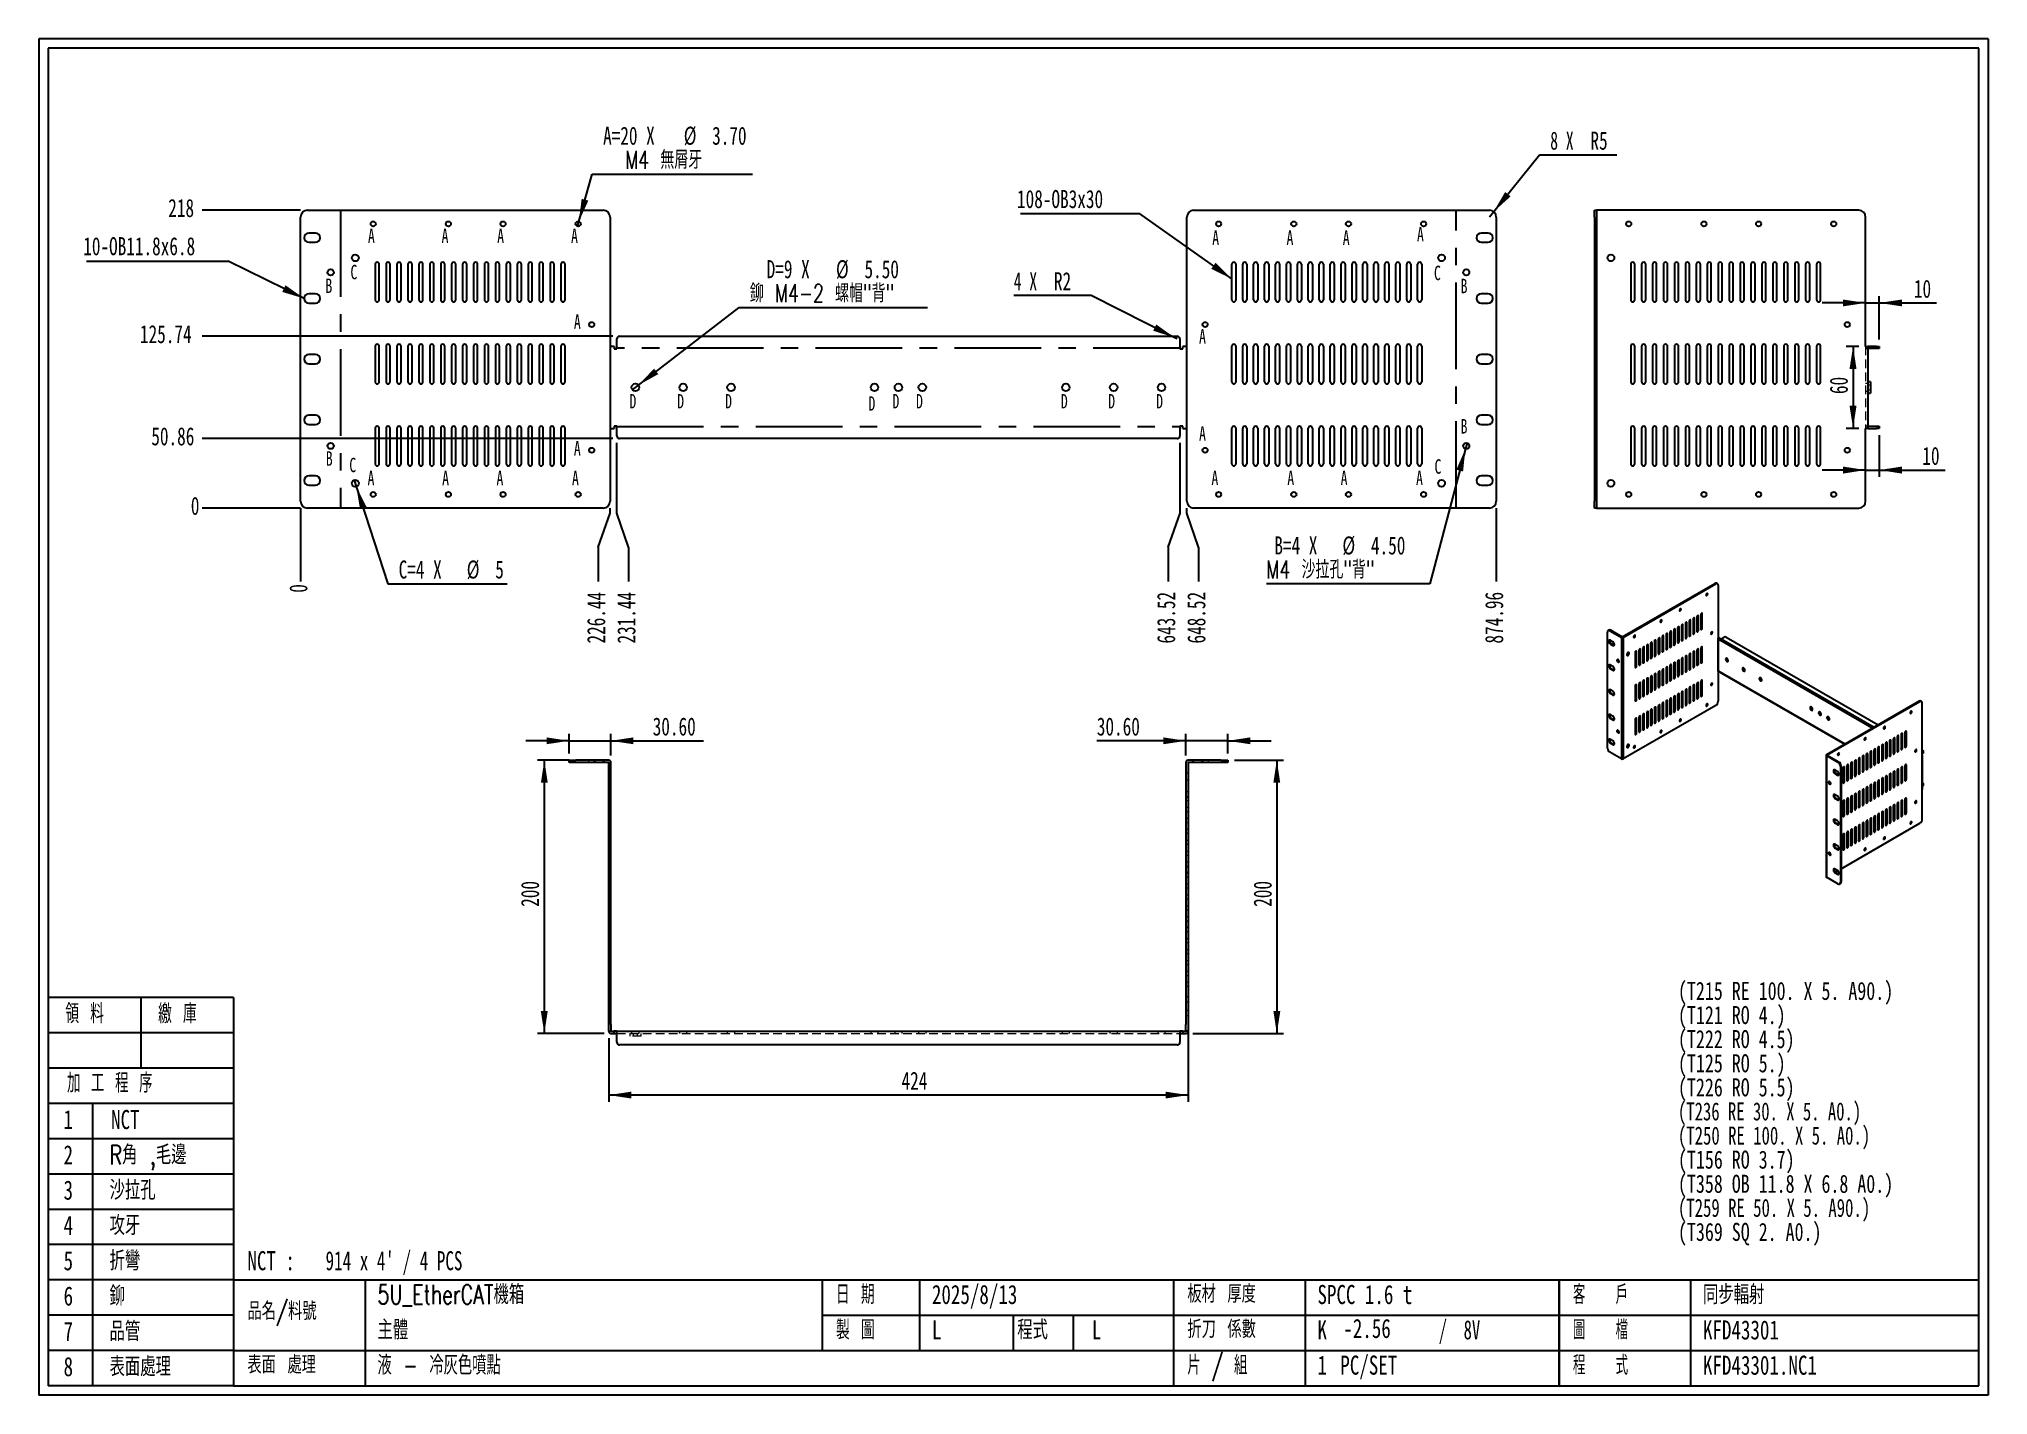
# Model space of a CAD drawing. Header units: millimetres. Extents: x 25 to 1451, y 32 to 1025.
import ezdxf

# ---------------------------------------------------------------- set-up
doc = ezdxf.new("R2010")
doc.units = ezdxf.units.MM
doc.header["$LTSCALE"] = 5
doc.linetypes.add('CENTERX2', pattern=[20.32, 12.7, -2.54, 2.54, -2.54])
doc.linetypes.add('HIDDEN', pattern=[1.905, 1.27, -0.635])
for name, color, linetype in [('DIM', 102, 'Continuous'), ('SLD-0', 7, 'Continuous'), ('WORK', 6, 'Continuous')]:
    doc.layers.add(name, color=color, linetype=linetype)
doc.styles.add('SLDTEXTSTYLE0', font='TXT', dxfattribs={"width": 0.729167})
doc.styles.add('SLDTEXTSTYLE1', font='TXT', dxfattribs={"width": 0.729167, "bigfont": 'bigfont'})
doc.styles.add('SLDTEXTSTYLE10', font='TXT', dxfattribs={"width": 0.657552})
doc.styles.add('SLDTEXTSTYLE11', font='TXT', dxfattribs={"width": 0.7})
doc.styles.add('SLDTEXTSTYLE12', font='TXT', dxfattribs={"width": 0.633333})
doc.styles.add('SLDTEXTSTYLE13', font='TXT', dxfattribs={"width": 0.7, "bigfont": 'bigfont'})
doc.styles.add('SLDTEXTSTYLE2', font='TXT', dxfattribs={"width": 0.678241, "bigfont": 'bigfont'})
doc.styles.add('SLDTEXTSTYLE3', font='TXT', dxfattribs={"width": 0.652778, "bigfont": 'bigfont'})
doc.styles.add('SLDTEXTSTYLE4', font='TXT', dxfattribs={"width": 0.630952, "bigfont": 'bigfont'})
doc.styles.add('SLDTEXTSTYLE5', font='TXT', dxfattribs={"width": 0.591667, "bigfont": 'bigfont'})
doc.styles.add('SLDTEXTSTYLE6', font='TXT', dxfattribs={"width": 0.6375, "bigfont": 'bigfont'})
doc.styles.add('SLDTEXTSTYLE7', font='TXT', dxfattribs={"width": 0.677083})
doc.styles.add('SLDTEXTSTYLE8', font='TXT', dxfattribs={"width": 0.679348})
doc.styles.add('SLDTEXTSTYLE9', font='TXT', dxfattribs={"width": 0.6375})
doc.dimstyles.new('SLDDIMSTYLE0', dxfattribs={"dimtxt": 14.124891, "dimasz": 16.51, "dimexe": 0, "dimexo": 0.0625, "dimgap": 3.531223, "dimtad": 0, "dimtih": 1, "dimtoh": 1, "dimdec": 0, "dimrnd": 1e-09, "dimdsep": 46, "dimtxsty": 'SLDTEXTSTYLE11', "dimblk1": 'NONE', "dimblk2": 'NONE', "dimsah": 1, "dimcen": 0.09, "dimadec": 0, "dimazin": 2, "dimtfac": 1, "dimtdec": 0, "dimtofl": 0, "dimtmove": 0, "dimatfit": 3, "dimldrblk": 'NONE', "dimfxl": 0, "dimfrac": 2, "dimtolj": 1, "dimtzin": 12, "dimarcsym": 0})
doc.dimstyles.new('SLDDIMSTYLE1', dxfattribs={"dimtxt": 14.124891, "dimasz": 16.51, "dimexe": 0, "dimexo": 0.0625, "dimgap": 3.531223, "dimtad": 0, "dimtih": 1, "dimtoh": 1, "dimrnd": 1e-09, "dimzin": 12, "dimdsep": 46, "dimtxsty": 'SLDTEXTSTYLE11', "dimblk1": 'NONE', "dimblk2": 'NONE', "dimsah": 1, "dimcen": 0.09, "dimadec": 0, "dimazin": 3, "dimtfac": 1, "dimtofl": 0, "dimtmove": 0, "dimatfit": 3, "dimldrblk": 'NONE', "dimfxl": 0, "dimfrac": 2, "dimtolj": 1, "dimtzin": 12, "dimarcsym": 0})
doc.dimstyles.new('SLDDIMSTYLE2', dxfattribs={"dimtxt": 14.124891, "dimasz": 16.51, "dimexe": 0, "dimexo": 0.0625, "dimgap": 3.531223, "dimtad": 0, "dimtih": 1, "dimtoh": 1, "dimrnd": 1e-09, "dimzin": 12, "dimdsep": 46, "dimtxsty": 'SLDTEXTSTYLE11', "dimsah": 1, "dimcen": 0, "dimadec": 0, "dimazin": 3, "dimtfac": 1, "dimtofl": 0, "dimtmove": 0, "dimatfit": 3, "dimfxl": 0, "dimfrac": 2, "dimtolj": 1, "dimtzin": 12, "dimarcsym": 0})
doc.dimstyles.new('SLDDIMSTYLE3', dxfattribs={"dimtxt": 14.124891, "dimasz": 16.51, "dimexe": 0, "dimexo": 0.0625, "dimgap": 3.531223, "dimtad": 0, "dimtih": 1, "dimtoh": 1, "dimrnd": 1e-09, "dimzin": 12, "dimdsep": 46, "dimtxsty": 'SLDTEXTSTYLE11', "dimblk1": 'NONE', "dimsah": 1, "dimcen": 0, "dimadec": 0, "dimazin": 3, "dimtfac": 1, "dimtmove": 0, "dimatfit": 3, "dimldrblk": 'NONE', "dimfxl": 0, "dimfrac": 2, "dimtolj": 1, "dimtzin": 12, "dimarcsym": 0})
doc.dimstyles.new('SLDDIMSTYLE4', dxfattribs={"dimtxt": 14.124891, "dimasz": 16.51, "dimexe": 0, "dimexo": 0.0625, "dimgap": 3.531223, "dimtad": 0, "dimtih": 1, "dimtoh": 1, "dimrnd": 1e-09, "dimzin": 4, "dimdsep": 46, "dimtxsty": 'SLDTEXTSTYLE11', "dimblk1": 'NONE', "dimsah": 1, "dimcen": 0, "dimadec": 0, "dimazin": 1, "dimtfac": 1, "dimtmove": 0, "dimatfit": 3, "dimldrblk": 'NONE', "dimfxl": 0, "dimfrac": 2, "dimtolj": 1, "dimtzin": 12, "dimarcsym": 0})
doc.dimstyles.new('SLDDIMSTYLE5', dxfattribs={"dimtxt": 0.18, "dimasz": 16.51, "dimexe": 0, "dimexo": 0.0625, "dimgap": 0, "dimtad": 0, "dimtih": 1, "dimtoh": 1, "dimdec": 0, "dimrnd": 1e-09, "dimzin": 0, "dimdsep": 46, "dimtxsty": 'Standard', "dimsah": 1, "dimcen": 0.09, "dimadec": 0, "dimazin": 0, "dimtfac": 16.51, "dimtdec": 0, "dimtofl": 0, "dimtmove": 0, "dimatfit": 3, "dimfxl": 0, "dimfrac": 2, "dimtolj": 1, "dimtzin": 0, "dimarcsym": 0})
doc.dimstyles.new('SLDDIMSTYLE6', dxfattribs={"dimtxt": 14.124891, "dimasz": 16.51, "dimexe": 0, "dimexo": 0.0625, "dimgap": 3.531223, "dimtad": 1, "dimrnd": 1e-09, "dimzin": 12, "dimdsep": 46, "dimtxsty": 'SLDTEXTSTYLE11', "dimsah": 1, "dimcen": 0.09, "dimadec": 0, "dimazin": 3, "dimtfac": 1, "dimtofl": 0, "dimtmove": 0, "dimatfit": 3, "dimfxl": 0, "dimfrac": 2, "dimtolj": 1, "dimtzin": 12, "dimarcsym": 0})
doc.dimstyles.new('SLDDIMSTYLE7', dxfattribs={"dimtxt": 14.124891, "dimasz": 16.51, "dimexe": 0, "dimexo": 0.0625, "dimgap": 3.531223, "dimtad": 1, "dimrnd": 1e-09, "dimzin": 4, "dimdsep": 46, "dimtxsty": 'SLDTEXTSTYLE11', "dimsah": 1, "dimcen": 0.09, "dimadec": 0, "dimazin": 1, "dimtfac": 1, "dimtmove": 0, "dimatfit": 0, "dimfxl": 0, "dimfrac": 2, "dimtolj": 1, "dimtzin": 12, "dimarcsym": 0})
doc.dimstyles.new('SLDDIMSTYLE8', dxfattribs={"dimtxt": 14.124891, "dimasz": 16.51, "dimexe": 0, "dimexo": 0.0625, "dimgap": 3.531223, "dimtad": 1, "dimrnd": 1e-09, "dimzin": 12, "dimdsep": 46, "dimtxsty": 'SLDTEXTSTYLE11', "dimsah": 1, "dimcen": 0.09, "dimadec": 0, "dimazin": 3, "dimtfac": 1, "dimtmove": 0, "dimatfit": 0, "dimfxl": 0, "dimfrac": 2, "dimtolj": 1, "dimtzin": 12, "dimarcsym": 0})

msp = doc.modelspace()

# ---------------------------------------------------------------- texts
at = {"color": 7, "linetype": 'Continuous', "lineweight": 0, "insert": (740.887, 87.206), "char_height": 14, "attachment_point": 1, "style": 'SLDTEXTSTYLE1'}
msp.add_mtext('\\M+192F6\\M+18EAE', dxfattribs=at)
at = {"layer": 'SLD-0', "attachment_point": 1}
for s, insert, char_height, style in [('\\M+197CC \\M+197BF', (44.3, 318.606), 14, 'SLDTEXTSTYLE3'), ('繳 \\M+18CC9', (112.16, 318.606), 14, 'SLDTEXTSTYLE3'), ('\\M+189C1 \\M+18D48 \\M+192F6 \\M+18F98', (45.543, 267.827), 14, 'SLDTEXTSTYLE4'), ('1', (42.994, 241.105), 14, 'SLDTEXTSTYLE0'), ('NCT', (77.755, 241.105), 14, 'SLDTEXTSTYLE0'), ('2', (42.994, 215.271), 14, 'SLDTEXTSTYLE0'), ('R\\M+18A70 ,\\M+196D1\\M+1E7B2', (76.646, 215.271), 14, 'SLDTEXTSTYLE1'), ('3', (42.994, 189.437), 14, 'SLDTEXTSTYLE0'), ('\\M+18DB9\\M+19D66\\M+18D45', (76.646, 189.437), 14, 'SLDTEXTSTYLE1'), ('4', (42.994, 163.603), 14, 'SLDTEXTSTYLE0'), ('\\M+18D55\\M+189E5', (76.646, 163.603), 14, 'SLDTEXTSTYLE1'), ('5', (42.994, 137.769), 14, 'SLDTEXTSTYLE0'), ('\\M+190DC\\M+19C5D', (76.646, 137.769), 14, 'SLDTEXTSTYLE1'), ('NCT :', (177.524, 137.769), 14, 'SLDTEXTSTYLE0'), ("914 x 4' / 4 PCS", (234.688, 137.769), 14, 'SLDTEXTSTYLE10'), ('5U_EtherCAT\\M+18B40\\M+194A0', (272.718, 113.053), 14, 'SLDTEXTSTYLE1'), ('\\M+193FA \\M+18AFA', (608.236, 113.053), 14, 'SLDTEXTSTYLE3'), ('2025/8/13', (678.43, 113.053), 14, 'SLDTEXTSTYLE0'), ('\\M+194C2\\M+18DDE \\M+18CFA\\M+19378', (865.355, 112.995), 13, 'SLDTEXTSTYLE1'), ('\\M+18B71   戶', (1147.475, 112.946), 14, 'SLDTEXTSTYLE5'), ('\\M+193AF步\\M+1E774\\M+18ECB', (1242.669, 112.946), 14, 'SLDTEXTSTYLE1'), ('6', (42.994, 111.935), 14, 'SLDTEXTSTYLE0'), ('\\M+1E7F4', (76.646, 111.935), 14, 'SLDTEXTSTYLE1'), ('\\M+19569\\M+196BC/\\M+197BF\\M+1E56A', (177.524, 100.438), 13, 'SLDTEXTSTYLE1'), ('SPCC 1.6 t', (960.549, 113.035), 14, 'SLDTEXTSTYLE0'), ('7', (42.994, 86.101), 14, 'SLDTEXTSTYLE0'), ('\\M+19569\\M+18AC7', (76.646, 86.101), 14, 'SLDTEXTSTYLE1'), ('\\M+18EE5\\M+1E993', (272.718, 87.198), 14, 'SLDTEXTSTYLE1'), ('\\M+190BB \\M+19AA4', (608.236, 87.206), 14, 'SLDTEXTSTYLE3'), ('L', (678.43, 87.206), 14, 'SLDTEXTSTYLE0'), ('L', (795.485, 87.206), 14, 'SLDTEXTSTYLE0'), ('\\M+190DC\\M+19381 \\M+18C57\\M+19DC9', (865.355, 87.161), 13, 'SLDTEXTSTYLE1'), ('K', (960.549, 87.201), 14, 'SLDTEXTSTYLE0'), ('-2.56', (979.508, 88.201), 14, 'SLDTEXTSTYLE0'), ('/  8V', (1049.29, 87.201), 14, 'SLDTEXTSTYLE9'), ('\\M+19AA4   檔', (1147.475, 87.112), 14, 'SLDTEXTSTYLE5'), ('KFD43301', (1242.669, 87.112), 14, 'SLDTEXTSTYLE0'), ('8', (42.994, 60.268), 14, 'SLDTEXTSTYLE0'), ('\\M+1955C\\M+196CA\\M+1997C\\M+1979D', (76.646, 60.268), 14, 'SLDTEXTSTYLE1'), ('\\M+1955C\\M+196CA \\M+1997C\\M+1979D', (177.524, 61.216), 13, 'SLDTEXTSTYLE1'), ('\\M+18974 - \\M+197E2\\M+18A44\\M+19046\\M+195AC\\M+1EA79', (272.718, 61.359), 14, 'SLDTEXTSTYLE2'), ('\\M+195D0 / \\M+19167', (865.355, 61.346), 14, 'SLDTEXTSTYLE6'), ('1', (960.549, 61.346), 14, 'SLDTEXTSTYLE0'), ('PC/SET', (977.283, 61.346), 14, 'SLDTEXTSTYLE0'), ('\\M+192F6   \\M+18EAE', (1147.475, 61.278), 14, 'SLDTEXTSTYLE5'), ('KFD43301.NC1', (1242.669, 61.278), 14, 'SLDTEXTSTYLE0')]:
    msp.add_mtext(s, dxfattribs=dict(at, insert=insert, char_height=char_height, style=style))
at = {"layer": 'WORK', "char_height": 10.583, "attachment_point": 1, "style": 'SLDTEXTSTYLE11'}
for s, insert in [('A', (265.721, 886.268)), ('A', (319.598, 886.268)), ('A', (360.29, 886.268)), ('A', (414.353, 886.268)), ('A', (883.545, 884.855)), ('A', (937.905, 884.855)), ('A', (979.065, 884.855)), ('A', (1033.375, 887.372)), ('C', (252.905, 859.701)), ('C', (1045.796, 859.058)), ('B', (234.616, 849.659)), ('B', (1065.266, 849.472)), ('A', (416.425, 823.368)), ('A', (873.9, 812.673)), ('D', (457.08, 765.118)), ('D', (492.008, 765.118)), ('D', (527.063, 765.118)), ('D', (631.973, 763.532)), ('D', (649.529, 765.118)), ('D', (666.793, 765.118)), ('D', (772.779, 765.118)), ('D', (807.431, 765.118)), ('D', (842.515, 765.118)), ('B', (1065.266, 746.794)), ('A', (416.41, 730.684)), ('A', (873.9, 741.565)), ('B', (234.901, 723.202)), ('C', (252.093, 718.482)), ('C', (1046.209, 717.376)), ('A', (265.434, 708.924)), ('A', (320.019, 708.924)), ('A', (359.786, 708.924)), ('A', (415.016, 708.924)), ('A', (882.961, 709.008)), ('A', (938.475, 709.008)), ('A', (977.506, 709.008)), ('A', (1032.682, 709.008))]:
    msp.add_mtext(s, dxfattribs=dict(at, insert=insert))

# ---------------------------------------------------------------- blocks, each defined once
blk = doc.blocks.new('SW_NOTE_0')
at = {"layer": 'SLD-0', "color": 0, "char_height": 13.229, "attachment_point": 1}
for s, insert, style in [('(T215 RE 100. X 5. A90.)', (0, 17.1), 'SLDTEXTSTYLE0'), ('(T121 RO 4.)', (0, -0.6), 'SLDTEXTSTYLE0'), ('(T222 RO 4.5)', (0, -18.2), 'SLDTEXTSTYLE0'), ('(T125 RO 5.)', (0, -35.9), 'SLDTEXTSTYLE0'), ('(T226 RO 5.5)', (0, -53.5), 'SLDTEXTSTYLE0'), ('(T236 RE 30. X 5. A0.)', (0, -71.1), 'SLDTEXTSTYLE7'), ('(T250 RE 100. X 5. A0.)', (0, -88.8), 'SLDTEXTSTYLE8'), ('(T156 RO 3.7)', (0, -106.4), 'SLDTEXTSTYLE0'), ('(T358 OB 11.8 X 6.8 A0.)', (0, -124.1), 'SLDTEXTSTYLE0'), ('(T259 RE 50. X 5. A90.)', (0, -141.7), 'SLDTEXTSTYLE8'), ('(T369 SQ 2. A0.)', (0, -159.3), 'SLDTEXTSTYLE0')]:
    blk.add_mtext(s, dxfattribs=dict(at, insert=insert, style=style))
blk = doc.blocks.new('_D')
at = {"layer": 'DIM'}
blk.add_line((216.4, 681.7), (144.4, 681.7), dxfattribs=at)
at = {"layer": 'DIM', "insert": (136.1, 689.9), "char_height": 13.2, "attachment_point": 1, "style": 'SLDTEXTSTYLE11'}
blk.add_mtext('0', dxfattribs=at)
blk = doc.blocks.new('_None')
blk = doc.blocks.new('_D_1')
at = {"layer": 'DIM'}
blk.add_line((444.9, 732.5), (144.4, 732.5), dxfattribs=at)
at = {"layer": 'DIM', "insert": (107.2, 740.8), "char_height": 13.23, "attachment_point": 1, "style": 'SLDTEXTSTYLE11'}
blk.add_mtext('50.86', dxfattribs=at)
blk = doc.blocks.new('_D_2')
at = {"layer": 'DIM'}
blk.add_line((444.9, 807.4), (144.4, 807.4), dxfattribs=at)
at = {"layer": 'DIM', "insert": (98.9, 815.6), "char_height": 13.23, "attachment_point": 1, "style": 'SLDTEXTSTYLE11'}
blk.add_mtext('125.74', dxfattribs=at)
blk = doc.blocks.new('_D_3')
at = {"layer": 'DIM'}
blk.add_line((216.4, 899.7), (144.4, 899.7), dxfattribs=at)
at = {"layer": 'DIM', "insert": (119.6, 907.9), "char_height": 13.23, "attachment_point": 1, "style": 'SLDTEXTSTYLE11'}
blk.add_mtext('218', dxfattribs=at)
blk = doc.blocks.new('_D_4')
at = {"layer": 'DIM'}
blk.add_line((216.4, 681.7), (216.4, 628), dxfattribs=at)
at = {"layer": 'DIM', "insert": (208.2, 619.7), "char_height": 13.2, "attachment_point": 1, "rotation": 90, "style": 'SLDTEXTSTYLE11'}
blk.add_mtext('0', dxfattribs=at)
blk = doc.blocks.new('_D_5')
at = {"layer": 'DIM'}
for p, q in [((434.3, 653), (442.9, 678)), ((442.9, 678), (442.9, 681.7)), ((434.3, 653), (434.3, 628))]:
    blk.add_line(p, q, dxfattribs=at)
at = {"layer": 'DIM', "insert": (426.1, 582.5), "char_height": 13.23, "attachment_point": 1, "rotation": 90, "style": 'SLDTEXTSTYLE11'}
blk.add_mtext('226.44', dxfattribs=at)
blk = doc.blocks.new('_D_6')
at = {"layer": 'DIM'}
for p, q in [((447.9, 678), (447.9, 729.5)), ((456.4, 653), (447.9, 678)), ((456.4, 653), (456.4, 628))]:
    blk.add_line(p, q, dxfattribs=at)
at = {"layer": 'DIM', "insert": (448.2, 582.5), "char_height": 13.23, "attachment_point": 1, "rotation": 90, "style": 'SLDTEXTSTYLE11'}
blk.add_mtext('231.44', dxfattribs=at)
blk = doc.blocks.new('_D_7')
at = {"layer": 'DIM'}
for p, q in [((860, 678), (860, 729.5)), ((851.4, 653), (860, 678)), ((851.4, 653), (851.4, 628))]:
    blk.add_line(p, q, dxfattribs=at)
at = {"layer": 'DIM', "insert": (843.2, 582.5), "char_height": 13.23, "attachment_point": 1, "rotation": 90, "style": 'SLDTEXTSTYLE11'}
blk.add_mtext('643.52', dxfattribs=at)
blk = doc.blocks.new('_D_8')
at = {"layer": 'DIM'}
for p, q in [((865, 678), (865, 681.7)), ((873.5, 653), (865, 678)), ((873.5, 653), (873.5, 628))]:
    blk.add_line(p, q, dxfattribs=at)
at = {"layer": 'DIM', "insert": (865.3, 582.5), "char_height": 13.23, "attachment_point": 1, "rotation": 90, "style": 'SLDTEXTSTYLE11'}
blk.add_mtext('648.52', dxfattribs=at)
blk = doc.blocks.new('_D_9')
at = {"layer": 'DIM'}
blk.add_line((1091.4, 681.7), (1091.4, 628), dxfattribs=at)
at = {"layer": 'DIM', "insert": (1083.2, 582.5), "char_height": 13.23, "attachment_point": 1, "rotation": 90, "style": 'SLDTEXTSTYLE11'}
blk.add_mtext('874.96', dxfattribs=at)
blk = doc.blocks.new('_D_10')
at = {"layer": 'WORK'}
for p, q in [((795, 837.2), (738.3, 837.2)), ((856.2, 806.3), (795, 837.2)), ((858, 805.4), (856.2, 806.3))]:
    blk.add_line(p, q, dxfattribs=at)
blk.add_solid([(856.2, 806.3), (842.6, 816), (840.3, 811.5)], dxfattribs=at)
at = {"layer": 'WORK', "char_height": 13.23, "attachment_point": 1}
for s, insert, style in [('4 X', (738.3, 854.3), 'SLDTEXTSTYLE12'), ('R2', (767.7, 854.3), 'SLDTEXTSTYLE11')]:
    blk.add_mtext(s, dxfattribs=dict(at, insert=insert, style=style))
blk = doc.blocks.new('_D_11')
at = {"layer": 'WORK'}
for p, q in [((255.7, 702.1), (257.2, 697.4)), ((257.2, 697.4), (280.3, 626.3)), ((280.3, 626.3), (367.6, 626.3))]:
    blk.add_line(p, q, dxfattribs=at)
blk.add_solid([(257.2, 697.4), (259.9, 680.9), (264.7, 682.5)], dxfattribs=at)
at = {"layer": 'WORK', "attachment_point": 1, "style": 'SLDTEXTSTYLE11'}
for s, insert, char_height in [('C=4 X', (288.2, 643.3), 13.23), ('%%c', (338, 643.3), 13.23), ('5', (358.9, 643.3), 13.2)]:
    blk.add_mtext(s, dxfattribs=dict(at, insert=insert, char_height=char_height))
blk = doc.blocks.new('_D_12')
at = {"layer": 'WORK'}
for p, q in [((463.6, 771.6), (537.3, 828.4)), ((537.3, 828.4), (675.3, 828.4)), ((459.2, 768.3), (463.6, 771.6))]:
    blk.add_line(p, q, dxfattribs=at)
blk.add_solid([(463.6, 771.6), (478.2, 779.7), (475.1, 783.7)], dxfattribs=at)
at = {"layer": 'WORK', "attachment_point": 1}
for s, insert, char_height, style in [('D=9 X', (557.5, 863.1), 13.23, 'SLDTEXTSTYLE11'), ('%%c', (608.2, 863.1), 13.23, 'SLDTEXTSTYLE11'), ('5.50', (629.1, 863.1), 13.23, 'SLDTEXTSTYLE11'), ('\\M+1E7F4 M4-2 \\M+19786\\M+19658"\\M+19477"', (545.2, 845.5), 13.229, 'SLDTEXTSTYLE13')]:
    blk.add_mtext(s, dxfattribs=dict(at, insert=insert, char_height=char_height, style=style))
blk = doc.blocks.new('_D_13')
at = {"layer": 'WORK'}
for p, q in [((1089.5, 898.6), (1123, 940.1)), ((1123, 940.1), (1179.6, 940.1)), ((1086.4, 894.7), (1089.5, 898.6))]:
    blk.add_line(p, q, dxfattribs=at)
blk.add_solid([(1089.5, 898.6), (1101.9, 909.8), (1097.9, 913)], dxfattribs=at)
at = {"layer": 'WORK', "char_height": 13.23, "attachment_point": 1}
for s, insert, style in [('8 X', (1130.9, 957.2), 'SLDTEXTSTYLE12'), ('R5', (1160.3, 957.2), 'SLDTEXTSTYLE11')]:
    blk.add_mtext(s, dxfattribs=dict(at, insert=insert, style=style))
blk = doc.blocks.new('_D_14')
at = {"layer": 'WORK'}
for p, q in [((420.1, 891.4), (429.8, 926.1)), ((429.8, 926.1), (547.1, 926.1)), ((419.1, 887.9), (420.1, 891.4))]:
    blk.add_line(p, q, dxfattribs=at)
blk.add_solid([(420.1, 891.4), (427, 906.7), (422.1, 908)], dxfattribs=at)
at = {"layer": 'WORK', "attachment_point": 1}
for s, insert, char_height, style in [('A=20 X', (437.8, 960.8), 13.23, 'SLDTEXTSTYLE11'), ('%%c', (496.8, 960.8), 13.23, 'SLDTEXTSTYLE11'), ('3.70', (517.6, 960.8), 13.23, 'SLDTEXTSTYLE11'), ('M4 \\M+196B3\\M+18BFB\\M+189E5', (454, 943.2), 13.229, 'SLDTEXTSTYLE13')]:
    blk.add_mtext(s, dxfattribs=dict(at, insert=insert, char_height=char_height, style=style))
blk = doc.blocks.new('_D_15')
at = {"layer": 'WORK'}
for p, q in [((1070, 729.3), (1068.8, 725)), ((1068.8, 725), (1042.8, 626.3)), ((1042.8, 626.3), (923.2, 626.3))]:
    blk.add_line(p, q, dxfattribs=at)
blk.add_solid([(1068.8, 725), (1062.2, 709.7), (1067.1, 708.4)], dxfattribs=at)
at = {"layer": 'WORK', "attachment_point": 1}
for s, insert, char_height, style in [('B=4 X', (929, 660.9), 13.23, 'SLDTEXTSTYLE11'), ('%%c', (978.8, 660.9), 13.23, 'SLDTEXTSTYLE11'), ('4.50', (999.7, 660.9), 13.23, 'SLDTEXTSTYLE11'), ('M4 \\M+18DB9\\M+19D66\\M+18D45"\\M+19477"', (923.2, 643.3), 13.229, 'SLDTEXTSTYLE13')]:
    blk.add_mtext(s, dxfattribs=dict(at, insert=insert, char_height=char_height, style=style))
blk = doc.blocks.new('SW_NOTE_1')
at = {"layer": 'WORK', "color": 0}
blk.add_line((-103.7, 0), (0, 0), dxfattribs=at)
at = {"layer": 'WORK', "color": 0, "insert": (-106, 17.6), "char_height": 13.229, "attachment_point": 1, "style": 'SLDTEXTSTYLE11'}
blk.add_mtext('10-OB11.8x6.8', dxfattribs=at)
blk = doc.blocks.new('SW_NOTE_2')
at = {"layer": 'WORK', "color": 0}
blk.add_line((-87.1, 0), (0, 0), dxfattribs=at)
at = {"layer": 'WORK', "color": 0, "insert": (-89.6, 17.3), "char_height": 13.23, "attachment_point": 1, "style": 'SLDTEXTSTYLE11'}
blk.add_mtext('108-OB3x30', dxfattribs=at)
blk = doc.blocks.new('_D_16')
at = {"layer": 'WORK'}
for p, q in [((899.9, 497.1), (935.8, 497.1)), ((930.8, 497.1), (930.8, 297.1)), ((869.3, 297.1), (935.8, 297.1))]:
    blk.add_line(p, q, dxfattribs=at)
for points in [[(930.8, 497.1), (928.3, 480.6), (933.3, 480.6)], [(930.8, 297.1), (933.4, 313.6), (928.3, 313.6)]]:
    blk.add_solid(points, dxfattribs=at)
at = {"layer": 'WORK', "insert": (913.8, 389.8), "char_height": 13.23, "attachment_point": 1, "rotation": 90.0069, "style": 'SLDTEXTSTYLE11'}
blk.add_mtext('200', dxfattribs=at)
blk = doc.blocks.new('_D_17')
at = {"layer": 'WORK'}
for p, q in [((412.9, 497.1), (389.8, 497.1)), ((394.8, 497.1), (394.8, 297.1)), ((438.6, 297.1), (389.8, 297.1))]:
    blk.add_line(p, q, dxfattribs=at)
for points in [[(394.8, 497.1), (392.3, 480.6), (397.3, 480.6)], [(394.8, 297.1), (397.3, 313.6), (392.2, 313.6)]]:
    blk.add_solid(points, dxfattribs=at)
at = {"layer": 'WORK', "insert": (377.7, 389.8), "char_height": 13.23, "attachment_point": 1, "rotation": 89.9931, "style": 'SLDTEXTSTYLE11'}
blk.add_mtext('200', dxfattribs=at)
blk = doc.blocks.new('_D_18')
at = {"layer": 'WORK'}
for p, q in [((412.9, 502.1), (412.9, 516.3)), ((443.5, 500.5), (443.5, 516.3)), ((412.9, 511.3), (381.2, 511.3)), ((412.9, 511.3), (443.5, 511.3)), ((443.5, 511.3), (511.3, 511.3))]:
    blk.add_line(p, q, dxfattribs=at)
for points in [[(412.9, 511.3), (396.4, 513.8), (396.4, 508.8)], [(443.5, 511.3), (460, 508.8), (460, 513.8)]]:
    blk.add_solid(points, dxfattribs=at)
at = {"layer": 'WORK', "insert": (474.1, 528.4), "char_height": 13.23, "attachment_point": 1, "style": 'SLDTEXTSTYLE11'}
blk.add_mtext('30.60', dxfattribs=at)
blk = doc.blocks.new('_D_19')
at = {"layer": 'WORK'}
for p, q in [((864.3, 500.5), (864.3, 516.3)), ((894.9, 502.1), (894.9, 516.3)), ((864.3, 511.3), (799.1, 511.3)), ((894.9, 511.3), (864.3, 511.3)), ((894.9, 511.3), (926.7, 511.3))]:
    blk.add_line(p, q, dxfattribs=at)
for points in [[(864.3, 511.3), (847.8, 513.8), (847.8, 508.8)], [(894.9, 511.3), (911.4, 508.8), (911.4, 513.8)]]:
    blk.add_solid(points, dxfattribs=at)
at = {"layer": 'WORK', "insert": (799.1, 528.4), "char_height": 13.23, "attachment_point": 1, "style": 'SLDTEXTSTYLE11'}
blk.add_mtext('30.60', dxfattribs=at)
blk = doc.blocks.new('_D_20')
at = {"layer": 'WORK'}
for p, q in [((441.9, 293.7), (441.9, 247)), ((865.9, 298.7), (865.9, 247)), ((865.9, 252), (441.9, 252))]:
    blk.add_line(p, q, dxfattribs=at)
for points in [[(441.9, 252), (458.4, 249.5), (458.4, 254.5)], [(865.9, 252), (849.4, 254.5), (849.4, 249.5)]]:
    blk.add_solid(points, dxfattribs=at)
at = {"layer": 'WORK', "insert": (656.2, 269.1), "char_height": 13.23, "attachment_point": 1, "style": 'SLDTEXTSTYLE11'}
blk.add_mtext('424', dxfattribs=at)
blk = doc.blocks.new('_D_21')
at = {"layer": 'WORK'}
for p, q in [((1361.7, 831.8), (1329.9, 831.8)), ((1361.7, 831.8), (1371.7, 831.8)), ((1371.7, 805), (1371.7, 836.8)), ((1371.7, 831.8), (1413.6, 831.8))]:
    blk.add_line(p, q, dxfattribs=at)
for points in [[(1361.7, 831.8), (1345.2, 834.3), (1345.2, 829.3)], [(1371.7, 831.8), (1388.2, 829.3), (1388.2, 834.3)]]:
    blk.add_solid(points, dxfattribs=at)
at = {"layer": 'WORK', "insert": (1397, 848.8), "char_height": 13.23, "attachment_point": 1, "style": 'SLDTEXTSTYLE11'}
blk.add_mtext('10', dxfattribs=at)
blk = doc.blocks.new('_D_22')
at = {"layer": 'WORK'}
for p, q in [((1371.7, 735), (1371.7, 704.5)), ((1361.7, 709.5), (1329.9, 709.5)), ((1361.7, 709.5), (1371.7, 709.5)), ((1371.7, 709.5), (1419.8, 709.5))]:
    blk.add_line(p, q, dxfattribs=at)
for points in [[(1361.7, 709.5), (1345.2, 712), (1345.2, 706.9)], [(1371.7, 709.5), (1388.2, 706.9), (1388.2, 712)]]:
    blk.add_solid(points, dxfattribs=at)
at = {"layer": 'WORK', "insert": (1403.2, 726.5), "char_height": 13.23, "attachment_point": 1, "style": 'SLDTEXTSTYLE11'}
blk.add_mtext('10', dxfattribs=at)
blk = doc.blocks.new('_D_23')
at = {"layer": 'WORK'}
for p, q in [((1356.6, 800), (1347.5, 800)), ((1352.5, 800), (1352.5, 740)), ((1356.6, 740), (1347.5, 740))]:
    blk.add_line(p, q, dxfattribs=at)
for points in [[(1352.5, 800), (1349.9, 783.5), (1355, 783.5)], [(1352.5, 740), (1355, 756.5), (1349.9, 756.5)]]:
    blk.add_solid(points, dxfattribs=at)
at = {"layer": 'WORK', "insert": (1335.4, 765.1), "char_height": 13.23, "attachment_point": 1, "rotation": 90, "style": 'SLDTEXTSTYLE11'}
blk.add_mtext('60', dxfattribs=at)

# ---------------------------------------------------------------- dimensions: what is measured, and where the dimension line sits
at = {"layer": 'DIM'}
for feature_location, offset, dtype, origin, dimstyle, picture, middle in [((221.436, 899.664), (-77.014, 0), 0, (221.436, 681.664), 'SLDDIMSTYLE1', '_D_3', (132.001, 899.664)), ((449.876, 807.404), (-305.454, 0), 0, (221.436, 681.664), 'SLDDIMSTYLE1', '_D_2', (121.65, 807.404)), ((449.876, 732.524), (-305.454, 0), 0, (221.436, 681.664), 'SLDDIMSTYLE1', '_D_1', (125.791, 732.524)), ((447.876, 734.524), (8.535, -106.516), 1, (216.436, 686.664), 'SLDDIMSTYLE1', '_D_6', (456.411, 605.237)), ((859.956, 734.524), (-8.535, -106.516), 1, (216.436, 686.664), 'SLDDIMSTYLE1', '_D_7', (851.421, 605.237)), ((221.436029951, 681.664083666), (-77.014430233, 0), 0, (221.436029951, 681.664083666), 'SLDDIMSTYLE0', '_D', (140.281360393, 681.664083666)), ((216.436029951, 686.664083666), (0, -58.65568447), 1, (216.436029951, 686.664083666), 'SLDDIMSTYLE0', '_D_4', (216.436029951, 623.868159871)), ((442.876, 686.664), (-8.535, -58.656), 1, (216.436, 686.664), 'SLDDIMSTYLE1', '_D_5', (434.341, 605.237)), ((864.956, 686.664), (8.535, -58.656), 1, (216.436, 686.664), 'SLDDIMSTYLE1', '_D_8', (873.491, 605.237)), ((1091.396, 686.664), (0, -58.656), 1, (216.436, 686.664), 'SLDDIMSTYLE1', '_D_9', (1091.396, 605.237))]:
    dim = msp.add_ordinate_dim(feature_location=feature_location, offset=offset, dtype=dtype, origin=origin, dimstyle=dimstyle, dxfattribs=at)
    dim.commit()
    dim.dimension.update_dxf_attribs({"geometry": picture, "text_midpoint": middle})
at = {"layer": 'WORK'}
for p1, p2, text, dimstyle, picture, middle in [((419.076, 887.883), (420.076, 891.445), 'A=20 X %%c <>\\P M4 無屑牙', 'SLDDIMSTYLE4', '_D_14', (492.415, 945.54)), ((459.237, 768.286), (463.595, 771.642), 'D=9 X %%c <> \\P鉚 M4-2 螺帽"背"', 'SLDDIMSTYLE4', '_D_12', (610.266, 847.803)), ((1069.969, 729.34), (1068.823, 724.988), 'B=4 X %%c <>\\PM4 沙拉孔"背"', 'SLDDIMSTYLE4', '_D_15', (979.058, 645.647)), ((255.706, 702.142), (257.246, 697.386), 'C=4 X %%c <>', 'SLDDIMSTYLE3', '_D_11', (327.934, 636.828))]:
    dim = msp.add_diameter_dim_2p(p1=p1, p2=p2, text=text, dimstyle=dimstyle, dxfattribs=at)
    dim.commit()
    dim.dimension.update_dxf_attribs({"geometry": picture, "text_midpoint": middle, "dimtype": 163})
for center, mpoint, text, picture, middle in [((1086.396, 894.664), (1089.529, 898.561), '8 X <>', '_D_13', (1155.258, 948.955)), ((857.956, 805.404), (856.171, 806.306), '4 X <>', '_D_10', (762.672, 846.039))]:
    dim = msp.add_radius_dim(center=center, mpoint=mpoint, text=text, dimstyle='SLDDIMSTYLE2', dxfattribs=at)
    dim.commit()
    dim.dimension.update_dxf_attribs({"geometry": picture, "text_midpoint": middle, "dimtype": 164})
for base, p1, p2, dimstyle, picture, middle in [((1371.666, 831.795), (1361.666, 894.664), (1371.666, 799.964), 'SLDDIMSTYLE8', '_D_21', (1405.309, 831.795)), ((1371.666, 709.486), (1361.666, 686.664), (1371.666, 739.964), 'SLDDIMSTYLE8', '_D_22', (1411.498, 709.486)), ((864.316, 511.307), (894.916, 497.123), (864.316, 495.473), 'SLDDIMSTYLE7', '_D_19', (817.681, 511.307))]:
    dim = msp.add_linear_dim(base=base, p1=p1, p2=p2, dimstyle=dimstyle, dxfattribs=at)
    dim.commit()
    dim.dimension.update_dxf_attribs({"geometry": picture, "text_midpoint": middle, "dimtype": 160})
for base, p1, p2, angle, dimstyle, picture, middle in [((1352.475, 739.964), (1361.616, 799.964), (1361.616, 739.964), 90, 'SLDDIMSTYLE6', '_D_23', (1352.475, 773.374)), ((443.516, 511.307), (412.916, 497.123), (443.516, 495.473), 0, 'SLDDIMSTYLE7', '_D_18', (492.694, 511.307)), ((394.776, 297.129), (417.916, 497.123), (443.566, 297.123), 89.99312, 'SLDDIMSTYLE6', '_D_17', (394.789, 402.205)), ((930.814, 297.131), (894.916, 497.123), (864.266, 297.123), 270.00688, 'SLDDIMSTYLE6', '_D_16', (930.802, 402.205)), ((441.916, 252.004), (865.916, 303.723), (441.916, 298.723), 0, 'SLDDIMSTYLE6', '_D_20', (668.606, 252.004))]:
    dim = msp.add_linear_dim(base=base, p1=p1, p2=p2, angle=angle, dimstyle=dimstyle, dxfattribs=at)
    dim.commit()
    dim.dimension.update_dxf_attribs({"geometry": picture, "text_midpoint": middle, "dimtype": 160})

# ---------------------------------------------------------------- linework, layer by layer
at = {"color": 7, "linetype": 'Continuous', "lineweight": 25}
for p, q in [((221.436, 899.664), (437.876, 899.664)), ((869.956, 899.664), (1086.396, 899.664)), ((1163.266, 899.664), (1164.866, 899.664)), ((1163.266, 894.664), (1163.266, 899.664)), ((1164.866, 899.664), (1164.866, 894.664)), ((1164.916, 899.664), (1164.866, 899.664)), ((1356.666, 899.664), (1164.916, 899.664)), ((216.436, 686.664), (216.436, 894.664)), ((442.876, 894.664), (442.876, 799.964)), ((864.956, 799.964), (864.956, 894.664)), ((1091.396, 894.664), (1091.396, 686.664)), ((1163.266, 894.664), (1163.266, 686.664)), ((1164.866, 894.664), (1164.866, 686.664)), ((1361.666, 799.964), (1361.666, 894.664)), ((227.436, 882.964), (222.436, 882.964)), ((222.436, 876.164), (227.436, 876.164)), ((1085.396, 882.964), (1080.396, 882.964)), ((1080.396, 876.164), (1085.396, 876.164)), ((270.976, 860.064), (270.976, 834.064)), ((273.976, 834.064), (273.976, 860.064)), ((278.976, 860.064), (278.976, 834.064)), ((281.976, 834.064), (281.976, 860.064)), ((286.976, 860.064), (286.976, 834.064)), ((289.976, 834.064), (289.976, 860.064)), ((294.976, 860.064), (294.976, 834.064)), ((297.976, 834.064), (297.976, 860.064)), ((302.976, 860.064), (302.976, 834.064)), ((305.976, 834.064), (305.976, 860.064)), ((310.976, 860.064), (310.976, 834.064)), ((313.976, 834.064), (313.976, 860.064)), ((318.976, 860.064), (318.976, 834.064)), ((321.976, 834.064), (321.976, 860.064)), ((326.976, 860.064), (326.976, 834.064)), ((329.976, 834.064), (329.976, 860.064)), ((334.976, 860.064), (334.976, 834.064)), ((337.976, 834.064), (337.976, 860.064)), ((342.976, 860.064), (342.976, 834.064)), ((345.976, 834.064), (345.976, 860.064)), ((350.976, 860.064), (350.976, 834.064)), ((353.976, 834.064), (353.976, 860.064)), ((358.976, 860.064), (358.976, 834.064)), ((361.976, 834.064), (361.976, 860.064)), ((366.976, 860.064), (366.976, 834.064)), ((369.976, 834.064), (369.976, 860.064)), ((374.976, 860.064), (374.976, 834.064)), ((377.976, 834.064), (377.976, 860.064)), ((382.976, 860.064), (382.976, 834.064)), ((385.976, 834.064), (385.976, 860.064)), ((390.976, 860.064), (390.976, 834.064)), ((393.976, 834.064), (393.976, 860.064)), ((398.976, 860.064), (398.976, 834.064)), ((401.976, 834.064), (401.976, 860.064)), ((406.976, 860.064), (406.976, 834.064)), ((409.976, 834.064), (409.976, 860.064)), ((897.856, 834.064), (897.856, 860.064)), ((900.856, 860.064), (900.856, 834.064)), ((905.856, 834.064), (905.856, 860.064)), ((908.856, 860.064), (908.856, 834.064)), ((913.856, 834.064), (913.856, 860.064)), ((916.856, 860.064), (916.856, 834.064)), ((921.856, 834.064), (921.856, 860.064)), ((924.856, 860.064), (924.856, 834.064)), ((929.856, 834.064), (929.856, 860.064)), ((932.856, 860.064), (932.856, 834.064)), ((937.856, 834.064), (937.856, 860.064)), ((940.856, 860.064), (940.856, 834.064)), ((945.856, 834.064), (945.856, 860.064)), ((948.856, 860.064), (948.856, 834.064)), ((953.856, 834.064), (953.856, 860.064)), ((956.856, 860.064), (956.856, 834.064)), ((961.856, 834.064), (961.856, 860.064)), ((964.856, 860.064), (964.856, 834.064)), ((969.856, 834.064), (969.856, 860.064)), ((972.856, 860.064), (972.856, 834.064)), ((977.856, 834.064), (977.856, 860.064)), ((980.856, 860.064), (980.856, 834.064)), ((985.856, 834.064), (985.856, 860.064)), ((988.856, 860.064), (988.856, 834.064)), ((993.856, 834.064), (993.856, 860.064)), ((996.856, 860.064), (996.856, 834.064)), ((1001.856, 834.064), (1001.856, 860.064)), ((1004.856, 860.064), (1004.856, 834.064)), ((1009.856, 834.064), (1009.856, 860.064)), ((1012.856, 860.064), (1012.856, 834.064)), ((1017.856, 834.064), (1017.856, 860.064)), ((1020.856, 860.064), (1020.856, 834.064)), ((1025.856, 834.064), (1025.856, 860.064)), ((1028.856, 860.064), (1028.856, 834.064)), ((1033.856, 834.064), (1033.856, 860.064)), ((1036.856, 860.064), (1036.856, 834.064)), ((1189.766, 860.064), (1189.766, 834.064)), ((1192.766, 834.064), (1192.766, 860.064)), ((1197.766, 860.064), (1197.766, 834.064)), ((1200.766, 834.064), (1200.766, 860.064)), ((1205.766, 860.064), (1205.766, 834.064)), ((1208.766, 834.064), (1208.766, 860.064)), ((1213.766, 860.064), (1213.766, 834.064)), ((1216.766, 834.064), (1216.766, 860.064)), ((1221.766, 860.064), (1221.766, 834.064)), ((1224.766, 834.064), (1224.766, 860.064)), ((1229.766, 860.064), (1229.766, 834.064)), ((1232.766, 834.064), (1232.766, 860.064)), ((1237.766, 860.064), (1237.766, 834.064)), ((1240.766, 834.064), (1240.766, 860.064)), ((1245.766, 860.064), (1245.766, 834.064)), ((1248.766, 834.064), (1248.766, 860.064)), ((1253.766, 860.064), (1253.766, 834.064)), ((1256.766, 834.064), (1256.766, 860.064)), ((1261.766, 860.064), (1261.766, 834.064)), ((1264.766, 834.064), (1264.766, 860.064)), ((1269.766, 860.064), (1269.766, 834.064)), ((1272.766, 834.064), (1272.766, 860.064)), ((1277.766, 860.064), (1277.766, 834.064)), ((1280.766, 834.064), (1280.766, 860.064)), ((1285.766, 860.064), (1285.766, 834.064)), ((1288.766, 834.064), (1288.766, 860.064)), ((1293.766, 860.064), (1293.766, 834.064)), ((1296.766, 834.064), (1296.766, 860.064)), ((1301.766, 860.064), (1301.766, 834.064)), ((1304.766, 834.064), (1304.766, 860.064)), ((1309.766, 860.064), (1309.766, 834.064)), ((1312.766, 834.064), (1312.766, 860.064)), ((1317.766, 860.064), (1317.766, 834.064)), ((1320.766, 834.064), (1320.766, 860.064)), ((1325.766, 860.064), (1325.766, 834.064)), ((1328.766, 834.064), (1328.766, 860.064)), ((227.436, 838.514), (222.436, 838.514)), ((222.436, 831.714), (227.436, 831.714)), ((1085.396, 838.514), (1080.396, 838.514)), ((1080.396, 831.714), (1085.396, 831.714)), ((270.976, 800.064), (270.976, 774.064)), ((273.976, 774.064), (273.976, 800.064)), ((278.976, 800.064), (278.976, 774.064)), ((281.976, 774.064), (281.976, 800.064)), ((286.976, 800.064), (286.976, 774.064)), ((289.976, 774.064), (289.976, 800.064)), ((294.976, 800.064), (294.976, 774.064)), ((297.976, 774.064), (297.976, 800.064)), ((302.976, 800.064), (302.976, 774.064)), ((305.976, 774.064), (305.976, 800.064)), ((310.976, 800.064), (310.976, 774.064)), ((313.976, 774.064), (313.976, 800.064)), ((318.976, 800.064), (318.976, 774.064)), ((321.976, 774.064), (321.976, 800.064)), ((326.976, 800.064), (326.976, 774.064)), ((329.976, 774.064), (329.976, 800.064)), ((334.976, 800.064), (334.976, 774.064)), ((337.976, 774.064), (337.976, 800.064)), ((342.976, 800.064), (342.976, 774.064)), ((345.976, 774.064), (345.976, 800.064)), ((350.976, 800.064), (350.976, 774.064)), ((353.976, 774.064), (353.976, 800.064)), ((358.976, 800.064), (358.976, 774.064)), ((361.976, 774.064), (361.976, 800.064)), ((366.976, 800.064), (366.976, 774.064)), ((369.976, 774.064), (369.976, 800.064)), ((374.976, 800.064), (374.976, 774.064)), ((377.976, 774.064), (377.976, 800.064)), ((382.976, 800.064), (382.976, 774.064)), ((385.976, 774.064), (385.976, 800.064)), ((390.976, 800.064), (390.976, 774.064)), ((393.976, 774.064), (393.976, 800.064)), ((398.976, 800.064), (398.976, 774.064)), ((401.976, 774.064), (401.976, 800.064)), ((406.976, 800.064), (406.976, 774.064)), ((409.976, 774.064), (409.976, 800.064)), ((445.876, 799.964), (442.876, 799.964)), ((445.876, 799.964), (445.876, 798.214)), ((447.876, 798.214), (447.876, 805.404)), ((449.876, 807.404), (857.956, 807.404)), ((859.956, 805.404), (859.956, 798.214)), ((861.956, 798.214), (861.956, 799.964)), ((864.956, 799.964), (861.956, 799.964)), ((897.856, 774.064), (897.856, 800.064)), ((900.856, 800.064), (900.856, 774.064)), ((905.856, 774.064), (905.856, 800.064)), ((908.856, 800.064), (908.856, 774.064)), ((913.856, 774.064), (913.856, 800.064)), ((916.856, 800.064), (916.856, 774.064)), ((921.856, 774.064), (921.856, 800.064)), ((924.856, 800.064), (924.856, 774.064)), ((929.856, 774.064), (929.856, 800.064)), ((932.856, 800.064), (932.856, 774.064)), ((937.856, 774.064), (937.856, 800.064)), ((940.856, 800.064), (940.856, 774.064)), ((945.856, 774.064), (945.856, 800.064)), ((948.856, 800.064), (948.856, 774.064)), ((953.856, 774.064), (953.856, 800.064)), ((956.856, 800.064), (956.856, 774.064)), ((961.856, 774.064), (961.856, 800.064)), ((964.856, 800.064), (964.856, 774.064)), ((969.856, 774.064), (969.856, 800.064)), ((972.856, 800.064), (972.856, 774.064)), ((977.856, 774.064), (977.856, 800.064)), ((980.856, 800.064), (980.856, 774.064)), ((985.856, 774.064), (985.856, 800.064)), ((988.856, 800.064), (988.856, 774.064)), ((993.856, 774.064), (993.856, 800.064)), ((996.856, 800.064), (996.856, 774.064)), ((1001.856, 774.064), (1001.856, 800.064)), ((1004.856, 800.064), (1004.856, 774.064)), ((1009.856, 774.064), (1009.856, 800.064)), ((1012.856, 800.064), (1012.856, 774.064)), ((1017.856, 774.064), (1017.856, 800.064)), ((1020.856, 800.064), (1020.856, 774.064)), ((1025.856, 774.064), (1025.856, 800.064)), ((1028.856, 800.064), (1028.856, 774.064)), ((1033.856, 774.064), (1033.856, 800.064)), ((1036.856, 800.064), (1036.856, 774.064)), ((1189.766, 800.064), (1189.766, 774.064)), ((1192.766, 774.064), (1192.766, 800.064)), ((1197.766, 800.064), (1197.766, 774.064)), ((1200.766, 774.064), (1200.766, 800.064)), ((1205.766, 800.064), (1205.766, 774.064)), ((1208.766, 774.064), (1208.766, 800.064)), ((1213.766, 800.064), (1213.766, 774.064)), ((1216.766, 774.064), (1216.766, 800.064)), ((1221.766, 800.064), (1221.766, 774.064)), ((1224.766, 774.064), (1224.766, 800.064)), ((1229.766, 800.064), (1229.766, 774.064)), ((1232.766, 774.064), (1232.766, 800.064)), ((1237.766, 800.064), (1237.766, 774.064)), ((1240.766, 774.064), (1240.766, 800.064)), ((1245.766, 800.064), (1245.766, 774.064)), ((1248.766, 774.064), (1248.766, 800.064)), ((1253.766, 800.064), (1253.766, 774.064)), ((1256.766, 774.064), (1256.766, 800.064)), ((1261.766, 800.064), (1261.766, 774.064)), ((1264.766, 774.064), (1264.766, 800.064)), ((1269.766, 800.064), (1269.766, 774.064)), ((1272.766, 774.064), (1272.766, 800.064)), ((1277.766, 800.064), (1277.766, 774.064)), ((1280.766, 774.064), (1280.766, 800.064)), ((1285.766, 800.064), (1285.766, 774.064)), ((1288.766, 774.064), (1288.766, 800.064)), ((1293.766, 800.064), (1293.766, 774.064)), ((1296.766, 774.064), (1296.766, 800.064)), ((1301.766, 800.064), (1301.766, 774.064)), ((1304.766, 774.064), (1304.766, 800.064)), ((1309.766, 800.064), (1309.766, 774.064)), ((1312.766, 774.064), (1312.766, 800.064)), ((1317.766, 800.064), (1317.766, 774.064)), ((1320.766, 774.064), (1320.766, 800.064)), ((1325.766, 800.064), (1325.766, 774.064)), ((1328.766, 774.064), (1328.766, 800.064)), ((1361.616, 799.964), (1361.666, 799.964)), ((1361.666, 799.964), (1363.266, 799.964)), ((1363.266, 799.964), (1363.266, 739.964)), ((1363.316, 799.964), (1363.266, 799.963)), ((1369.666, 799.964), (1363.316, 799.964)), ((1369.666, 799.964), (1371.666, 799.964)), ((1371.666, 799.964), (1371.666, 798.364)), ((227.436, 794.064), (222.436, 794.064)), ((222.436, 787.264), (227.436, 787.264)), ((445.876, 798.214), (447.876, 798.214)), ((859.956, 798.214), (861.956, 798.214)), ((1085.396, 794.064), (1080.396, 794.064)), ((1080.396, 787.264), (1085.396, 787.264)), ((1369.666, 798.364), (1363.316, 798.364)), ((1371.666, 798.364), (1369.666, 798.364)), ((1365.266, 774.114), (1363.266, 774.114)), ((1365.266, 774.114), (1365.266, 765.814)), ((1363.266, 765.814), (1365.266, 765.814)), ((227.436, 749.614), (222.436, 749.614)), ((222.436, 742.814), (227.436, 742.814)), ((447.876, 741.714), (445.876, 741.714)), ((445.876, 741.714), (445.876, 739.964)), ((447.876, 734.524), (447.876, 741.714)), ((861.956, 741.714), (859.956, 741.714)), ((859.956, 741.714), (859.956, 734.524)), ((861.956, 739.964), (861.956, 741.714)), ((1085.396, 749.614), (1080.396, 749.614)), ((1080.396, 742.814), (1085.396, 742.814)), ((270.976, 740.064), (270.976, 714.064)), ((273.976, 714.064), (273.976, 740.064)), ((278.976, 740.064), (278.976, 714.064)), ((281.976, 714.064), (281.976, 740.064)), ((286.976, 740.064), (286.976, 714.064)), ((289.976, 714.064), (289.976, 740.064)), ((294.976, 740.064), (294.976, 714.064)), ((297.976, 714.064), (297.976, 740.064)), ((302.976, 740.064), (302.976, 714.064)), ((305.976, 714.064), (305.976, 740.064)), ((310.976, 740.064), (310.976, 714.064)), ((313.976, 714.064), (313.976, 740.064)), ((318.976, 740.064), (318.976, 714.064)), ((321.976, 714.064), (321.976, 740.064)), ((326.976, 740.064), (326.976, 714.064)), ((329.976, 714.064), (329.976, 740.064)), ((334.976, 740.064), (334.976, 714.064)), ((337.976, 714.064), (337.976, 740.064)), ((342.976, 740.064), (342.976, 714.064)), ((345.976, 714.064), (345.976, 740.064)), ((350.976, 740.064), (350.976, 714.064)), ((353.976, 714.064), (353.976, 740.064)), ((358.976, 740.064), (358.976, 714.064)), ((361.976, 714.064), (361.976, 740.064)), ((366.976, 740.064), (366.976, 714.064)), ((369.976, 714.064), (369.976, 740.064)), ((374.976, 740.064), (374.976, 714.064)), ((377.976, 714.064), (377.976, 740.064)), ((382.976, 740.064), (382.976, 714.064)), ((385.976, 714.064), (385.976, 740.064)), ((390.976, 740.064), (390.976, 714.064)), ((393.976, 714.064), (393.976, 740.064)), ((398.976, 740.064), (398.976, 714.064)), ((401.976, 714.064), (401.976, 740.064)), ((406.976, 740.064), (406.976, 714.064)), ((409.976, 714.064), (409.976, 740.064)), ((442.876, 739.964), (445.876, 739.964)), ((442.876, 739.964), (442.876, 686.664)), ((857.956, 732.524), (449.876, 732.524)), ((861.956, 739.964), (864.956, 739.964)), ((864.956, 686.664), (864.956, 739.964)), ((897.856, 714.064), (897.856, 740.064)), ((900.856, 740.064), (900.856, 714.064)), ((905.856, 714.064), (905.856, 740.064)), ((908.856, 740.064), (908.856, 714.064)), ((913.856, 714.064), (913.856, 740.064)), ((916.856, 740.064), (916.856, 714.064)), ((921.856, 714.064), (921.856, 740.064)), ((924.856, 740.064), (924.856, 714.064)), ((929.856, 714.064), (929.856, 740.064)), ((932.856, 740.064), (932.856, 714.064)), ((937.856, 714.064), (937.856, 740.064)), ((940.856, 740.064), (940.856, 714.064)), ((945.856, 714.064), (945.856, 740.064)), ((948.856, 740.064), (948.856, 714.064)), ((953.856, 714.064), (953.856, 740.064)), ((956.856, 740.064), (956.856, 714.064)), ((961.856, 714.064), (961.856, 740.064)), ((964.856, 740.064), (964.856, 714.064)), ((969.856, 714.064), (969.856, 740.064)), ((972.856, 740.064), (972.856, 714.064)), ((977.856, 714.064), (977.856, 740.064)), ((980.856, 740.064), (980.856, 714.064)), ((985.856, 714.064), (985.856, 740.064)), ((988.856, 740.064), (988.856, 714.064)), ((993.856, 714.064), (993.856, 740.064)), ((996.856, 740.064), (996.856, 714.064)), ((1001.856, 714.064), (1001.856, 740.064)), ((1004.856, 740.064), (1004.856, 714.064)), ((1009.856, 714.064), (1009.856, 740.064)), ((1012.856, 740.064), (1012.856, 714.064)), ((1017.856, 714.064), (1017.856, 740.064)), ((1020.856, 740.064), (1020.856, 714.064)), ((1025.856, 714.064), (1025.856, 740.064)), ((1028.856, 740.064), (1028.856, 714.064)), ((1033.856, 714.064), (1033.856, 740.064)), ((1036.856, 740.064), (1036.856, 714.064)), ((1189.766, 740.064), (1189.766, 714.064)), ((1192.766, 714.064), (1192.766, 740.064)), ((1197.766, 740.064), (1197.766, 714.064)), ((1200.766, 714.064), (1200.766, 740.064)), ((1205.766, 740.064), (1205.766, 714.064)), ((1208.766, 714.064), (1208.766, 740.064)), ((1213.766, 740.064), (1213.766, 714.064)), ((1216.766, 714.064), (1216.766, 740.064)), ((1221.766, 740.064), (1221.766, 714.064)), ((1224.766, 714.064), (1224.766, 740.064)), ((1229.766, 740.064), (1229.766, 714.064)), ((1232.766, 714.064), (1232.766, 740.064)), ((1237.766, 740.064), (1237.766, 714.064)), ((1240.766, 714.064), (1240.766, 740.064)), ((1245.766, 740.064), (1245.766, 714.064)), ((1248.766, 714.064), (1248.766, 740.064)), ((1253.766, 740.064), (1253.766, 714.064)), ((1256.766, 714.064), (1256.766, 740.064)), ((1261.766, 740.064), (1261.766, 714.064)), ((1264.766, 714.064), (1264.766, 740.064)), ((1269.766, 740.064), (1269.766, 714.064)), ((1272.766, 714.064), (1272.766, 740.064)), ((1277.766, 740.064), (1277.766, 714.064)), ((1280.766, 714.064), (1280.766, 740.064)), ((1285.766, 740.064), (1285.766, 714.064)), ((1288.766, 714.064), (1288.766, 740.064)), ((1293.766, 740.064), (1293.766, 714.064)), ((1296.766, 714.064), (1296.766, 740.064)), ((1301.766, 740.064), (1301.766, 714.064)), ((1304.766, 714.064), (1304.766, 740.064)), ((1309.766, 740.064), (1309.766, 714.064)), ((1312.766, 714.064), (1312.766, 740.064)), ((1317.766, 740.064), (1317.766, 714.064)), ((1320.766, 714.064), (1320.766, 740.064)), ((1325.766, 740.064), (1325.766, 714.064)), ((1328.766, 714.064), (1328.766, 740.064)), ((1361.666, 739.964), (1361.616, 739.964)), ((1361.666, 686.664), (1361.666, 739.964)), ((1363.266, 739.964), (1361.666, 739.964)), ((1363.266, 739.965), (1363.316, 739.964)), ((1363.316, 741.564), (1369.666, 741.564)), ((1363.316, 739.964), (1369.666, 739.964)), ((1369.666, 741.564), (1371.666, 741.564)), ((1371.666, 739.964), (1369.666, 739.964)), ((1371.666, 741.564), (1371.666, 739.964)), ((227.436, 705.164), (222.436, 705.164)), ((1085.396, 705.164), (1080.396, 705.164)), ((222.436, 698.364), (227.436, 698.364)), ((1080.396, 698.364), (1085.396, 698.364)), ((1163.266, 681.664), (1163.266, 686.664)), ((1164.866, 686.664), (1164.866, 681.664)), ((437.876, 681.664), (221.436, 681.664)), ((1086.396, 681.664), (869.956, 681.664)), ((1164.866, 681.664), (1163.266, 681.664)), ((1164.866, 681.664), (1164.916, 681.664)), ((1164.916, 681.664), (1356.666, 681.664)), ((1183.639, 587.346), (1251.432, 626.483)), ((1184.204, 587.02), (1251.998, 626.156)), ((1245.616, 619.043), (1245.611, 619.136)), ((1251.998, 626.156), (1251.432, 626.483)), ((1253.248, 626.28), (1252.682, 626.607)), ((1253.766, 625.136), (1253.766, 586.472)), ((1212.029, 599.653), (1212.024, 599.746)), ((1226.171, 607.817), (1226.166, 607.91)), ((1233.083, 589.108), (1233.083, 599.681)), ((1233.649, 588.781), (1233.649, 599.396)), ((1235.416, 600.417), (1235.416, 589.802)), ((1235.911, 590.74), (1235.911, 601.313)), ((1236.477, 590.414), (1236.477, 601.029)), ((1238.245, 602.049), (1238.245, 591.434)), ((1238.74, 592.373), (1238.74, 602.946)), ((1239.306, 592.047), (1239.306, 602.662)), ((1241.073, 603.682), (1241.073, 593.067)), ((1241.568, 594.006), (1241.568, 604.579)), ((1242.134, 593.679), (1242.134, 604.294)), ((1172.802, 505.967), (1172.802, 590.887)), ((1173.886, 592.358), (1173.32, 592.032)), ((1175.136, 592.235), (1174.57, 591.908)), ((1174.57, 591.908), (1183.038, 587.02)), ((1176.691, 583.865), (1174.923, 584.886)), ((1175.136, 592.235), (1183.603, 587.346)), ((1183.603, 587.346), (1183.038, 587.02)), ((1183.038, 587.02), (1183.038, 498.017)), ((1183.639, 587.346), (1184.204, 587.02)), ((1184.204, 587.02), (1184.204, 498.017)), ((1192.583, 588.428), (1192.578, 588.521)), ((1207.627, 574.412), (1207.627, 584.985)), ((1209.961, 585.721), (1209.961, 575.106)), ((1210.456, 576.045), (1210.456, 586.618)), ((1211.021, 575.718), (1211.021, 586.334)), ((1212.789, 587.354), (1212.789, 576.739)), ((1213.284, 577.678), (1213.284, 588.251)), ((1213.85, 577.351), (1213.85, 587.966)), ((1215.617, 588.987), (1215.617, 578.372)), ((1216.112, 579.311), (1216.112, 589.884)), ((1216.678, 578.984), (1216.678, 589.599)), ((1218.446, 590.62), (1218.446, 580.005)), ((1218.941, 580.943), (1218.941, 591.516)), ((1219.507, 580.617), (1219.507, 591.232)), ((1221.274, 592.252), (1221.274, 581.637)), ((1221.769, 582.576), (1221.769, 593.149)), ((1222.335, 582.25), (1222.335, 592.865)), ((1224.103, 593.885), (1224.103, 583.27)), ((1224.598, 584.209), (1224.598, 594.782)), ((1225.163, 583.883), (1225.163, 594.498)), ((1226.931, 595.518), (1226.931, 584.903)), ((1227.426, 585.842), (1227.426, 596.415)), ((1227.426, 585.842), (1227.992, 585.515)), ((1227.992, 585.515), (1227.992, 596.13)), ((1229.76, 597.151), (1229.76, 586.536)), ((1230.255, 587.475), (1230.255, 598.048)), ((1230.255, 587.475), (1230.82, 587.148)), ((1230.82, 587.148), (1230.82, 597.763)), ((1232.588, 598.784), (1232.588, 588.169)), ((1233.083, 589.108), (1233.649, 588.781)), ((1235.911, 590.74), (1236.477, 590.414)), ((1238.74, 592.373), (1239.306, 592.047)), ((1241.568, 594.006), (1242.134, 593.679)), ((1249.117, 590.974), (1249.111, 591.067)), ((1253.766, 586.472), (1253.748, 586.462)), ((1253.748, 586.462), (1253.748, 561.966)), ((1253.784, 586.462), (1254.349, 586.789)), ((1253.784, 561.966), (1253.784, 586.462)), ((1254.6, 585.991), (1253.784, 586.462)), ((1255.166, 586.317), (1254.349, 586.789)), ((1255.166, 586.317), (1254.6, 585.991)), ((1254.6, 585.991), (1254.6, 585.276)), ((1255.166, 585.603), (1254.6, 585.276)), ((1254.6, 585.276), (1255.307, 584.868)), ((1255.166, 585.603), (1255.166, 586.317)), ((1255.453, 585.437), (1255.166, 585.603)), ((1255.307, 584.868), (1255.307, 584.909)), ((1255.891, 585.919), (1258.136, 587.215)), ((1259.55, 587.215), (1370.822, 522.98)), ((1175.489, 582.436), (1174.923, 582.11)), ((1174.923, 582.11), (1176.691, 581.089)), ((1175.489, 582.436), (1177.257, 581.416)), ((1177.257, 581.416), (1176.691, 581.089)), ((1188.182, 575.721), (1188.138, 576.012)), ((1192.99, 575.924), (1192.99, 565.309)), ((1193.485, 566.248), (1193.485, 576.821)), ((1194.051, 565.922), (1194.051, 576.537)), ((1195.818, 577.557), (1195.818, 566.942)), ((1196.313, 567.881), (1196.313, 578.454)), ((1196.879, 567.554), (1196.879, 578.169)), ((1198.647, 579.19), (1198.647, 568.575)), ((1199.142, 569.514), (1199.142, 580.087)), ((1199.708, 569.187), (1199.708, 579.802)), ((1201.475, 580.823), (1201.475, 570.208)), ((1201.97, 571.147), (1201.97, 581.72)), ((1201.97, 571.147), (1202.536, 570.82)), ((1202.536, 570.82), (1202.536, 581.435)), ((1204.304, 582.456), (1204.304, 571.841)), ((1204.799, 572.779), (1204.799, 583.352)), ((1204.799, 572.779), (1205.364, 572.453)), ((1205.364, 572.453), (1205.364, 583.068)), ((1207.132, 584.088), (1207.132, 573.473)), ((1207.627, 574.412), (1208.193, 574.086)), ((1208.193, 574.086), (1208.193, 584.701)), ((1210.456, 576.045), (1211.021, 575.718)), ((1213.284, 577.678), (1213.85, 577.351)), ((1216.112, 579.311), (1216.678, 578.984)), ((1218.941, 580.943), (1219.507, 580.617)), ((1221.769, 582.576), (1222.335, 582.25)), ((1224.598, 584.209), (1225.163, 583.883)), ((1226.931, 571.022), (1226.931, 560.407)), ((1227.426, 561.346), (1227.426, 571.919)), ((1227.992, 561.019), (1227.992, 571.634)), ((1229.76, 572.655), (1229.76, 562.04)), ((1230.255, 562.979), (1230.255, 573.551)), ((1230.82, 562.652), (1230.82, 573.267)), ((1232.588, 574.288), (1232.588, 563.672)), ((1233.083, 564.611), (1233.083, 575.184)), ((1233.649, 564.285), (1233.649, 574.9)), ((1235.416, 575.92), (1235.416, 565.305)), ((1235.911, 566.244), (1235.911, 576.817)), ((1236.477, 565.918), (1236.477, 576.533)), ((1238.245, 577.553), (1238.245, 566.938)), ((1238.74, 567.877), (1238.74, 578.45)), ((1239.306, 567.55), (1239.306, 578.165)), ((1241.073, 579.186), (1241.073, 568.571)), ((1241.568, 569.51), (1241.568, 580.083)), ((1242.134, 569.183), (1242.134, 579.798)), ((1176.691, 565.718), (1174.923, 566.738)), ((1175.489, 564.289), (1174.923, 563.962)), ((1174.923, 563.962), (1176.691, 562.942)), ((1175.489, 564.289), (1177.257, 563.268)), ((1177.257, 563.268), (1176.691, 562.942)), ((1193.485, 566.248), (1194.051, 565.922)), ((1196.313, 567.881), (1196.879, 567.554)), ((1199.142, 569.514), (1199.708, 569.187)), ((1201.475, 556.327), (1201.475, 545.712)), ((1201.97, 546.65), (1201.97, 557.223)), ((1202.536, 546.324), (1202.536, 556.939)), ((1204.304, 557.959), (1204.304, 547.344)), ((1204.799, 548.283), (1204.799, 558.856)), ((1205.364, 547.957), (1205.364, 558.572)), ((1207.132, 559.592), (1207.132, 548.977)), ((1207.627, 549.916), (1207.627, 560.489)), ((1208.193, 549.589), (1208.193, 560.204)), ((1209.961, 561.225), (1209.961, 550.61)), ((1210.456, 551.549), (1210.456, 562.122)), ((1211.021, 551.222), (1211.021, 561.837)), ((1212.789, 562.858), (1212.789, 552.243)), ((1213.284, 553.182), (1213.284, 563.755)), ((1213.85, 552.855), (1213.85, 563.47)), ((1215.617, 564.491), (1215.617, 553.876)), ((1216.112, 554.814), (1216.112, 565.387)), ((1216.678, 554.488), (1216.678, 565.103)), ((1218.446, 566.123), (1218.446, 555.508)), ((1218.941, 556.447), (1218.941, 567.02)), ((1218.941, 556.447), (1219.507, 556.121)), ((1219.507, 556.121), (1219.507, 566.736)), ((1221.274, 567.756), (1221.274, 557.141)), ((1221.769, 558.08), (1221.769, 568.653)), ((1221.769, 558.08), (1222.335, 557.754)), ((1222.335, 557.754), (1222.335, 568.369)), ((1224.103, 569.389), (1224.103, 558.774)), ((1224.598, 559.713), (1224.598, 570.286)), ((1224.598, 559.713), (1225.163, 559.386)), ((1225.163, 559.386), (1225.163, 570.001)), ((1227.426, 561.346), (1227.992, 561.019)), ((1230.255, 562.979), (1230.82, 562.652)), ((1233.083, 564.611), (1233.649, 564.285)), ((1235.911, 566.244), (1236.477, 565.918)), ((1238.74, 567.877), (1239.306, 567.55)), ((1241.568, 569.51), (1242.134, 569.183)), ((1253.766, 561.97), (1253.766, 540.215)), ((1253.784, 561.966), (1254.6, 561.494)), ((1255.307, 561.801), (1254.6, 562.209)), ((1254.6, 562.209), (1254.6, 561.494)), ((1255.166, 561.821), (1254.6, 561.494)), ((1255.166, 561.821), (1255.166, 561.882)), ((1255.307, 561.76), (1255.307, 561.801)), ((1255.478, 561.382), (1346.411, 508.888)), ((1176.691, 547.57), (1174.923, 548.591)), ((1175.489, 546.141), (1174.923, 545.814)), ((1174.923, 545.814), (1176.691, 544.794)), ((1175.489, 546.141), (1177.257, 545.12)), ((1177.257, 545.12), (1176.691, 544.794)), ((1192.99, 551.428), (1192.99, 540.813)), ((1193.485, 541.752), (1193.485, 552.325)), ((1194.051, 541.425), (1194.051, 552.04)), ((1195.818, 553.061), (1195.818, 542.446)), ((1196.313, 543.385), (1196.313, 553.958)), ((1196.313, 543.385), (1196.879, 543.058)), ((1196.879, 543.058), (1196.879, 553.673)), ((1198.647, 554.694), (1198.647, 544.079)), ((1199.142, 545.018), (1199.142, 555.591)), ((1199.142, 545.018), (1199.708, 544.691)), ((1199.708, 544.691), (1199.708, 555.306)), ((1201.97, 546.65), (1202.536, 546.324)), ((1204.799, 548.283), (1205.364, 547.957)), ((1207.627, 549.916), (1208.193, 549.589)), ((1210.456, 551.549), (1211.021, 551.222)), ((1213.284, 553.182), (1213.85, 552.855)), ((1216.112, 554.814), (1216.678, 554.488)), ((1218.941, 531.951), (1218.941, 542.524)), ((1219.507, 531.624), (1219.507, 542.24)), ((1221.274, 543.26), (1221.274, 532.645)), ((1221.769, 533.584), (1221.769, 544.157)), ((1222.335, 533.257), (1222.335, 543.872)), ((1224.103, 544.893), (1224.103, 534.278)), ((1224.598, 535.217), (1224.598, 545.79)), ((1225.163, 534.89), (1225.163, 545.505)), ((1226.931, 546.526), (1226.931, 535.911)), ((1227.426, 536.849), (1227.426, 547.422)), ((1227.992, 536.523), (1227.992, 547.138)), ((1229.76, 548.158), (1229.76, 537.543)), ((1230.255, 538.482), (1230.255, 549.055)), ((1230.82, 538.156), (1230.82, 548.771)), ((1232.588, 549.791), (1232.588, 539.176)), ((1233.083, 540.115), (1233.083, 550.688)), ((1233.649, 539.789), (1233.649, 550.404)), ((1235.416, 551.424), (1235.416, 540.809)), ((1235.911, 541.748), (1235.911, 552.321)), ((1236.477, 541.421), (1236.477, 552.036)), ((1238.245, 553.057), (1238.245, 542.442)), ((1238.74, 543.381), (1238.74, 553.954)), ((1238.74, 543.381), (1239.306, 543.054)), ((1239.306, 543.054), (1239.306, 553.669)), ((1241.073, 554.69), (1241.073, 544.075)), ((1241.568, 545.014), (1241.568, 555.587)), ((1241.568, 545.014), (1242.134, 544.687)), ((1242.134, 544.687), (1242.134, 555.302)), ((1249.117, 553.413), (1249.111, 553.506)), ((1176.691, 529.423), (1174.923, 530.443)), ((1175.489, 527.993), (1174.923, 527.667)), ((1175.489, 527.993), (1177.257, 526.973)), ((1251.998, 537.153), (1184.204, 498.017)), ((1193.485, 541.752), (1194.051, 541.425)), ((1193.485, 517.256), (1193.485, 527.829)), ((1195.818, 528.565), (1195.818, 517.95)), ((1196.313, 518.889), (1196.313, 529.461)), ((1196.879, 518.562), (1196.879, 529.177)), ((1198.647, 530.197), (1198.647, 519.582)), ((1199.142, 520.521), (1199.142, 531.094)), ((1199.708, 520.195), (1199.708, 530.81)), ((1201.475, 531.83), (1201.475, 521.215)), ((1201.97, 522.154), (1201.97, 532.727)), ((1202.536, 521.828), (1202.536, 532.443)), ((1204.304, 533.463), (1204.304, 522.848)), ((1204.799, 523.787), (1204.799, 534.36)), ((1205.364, 523.46), (1205.364, 534.075)), ((1207.132, 535.096), (1207.132, 524.481)), ((1207.627, 525.42), (1207.627, 535.993)), ((1208.193, 525.093), (1208.193, 535.708)), ((1209.961, 536.729), (1209.961, 526.114)), ((1210.456, 527.053), (1210.456, 537.626)), ((1211.021, 526.726), (1211.021, 537.341)), ((1212.789, 538.362), (1212.789, 527.747)), ((1213.284, 528.685), (1213.284, 539.258)), ((1213.284, 528.685), (1213.85, 528.359)), ((1213.85, 528.359), (1213.85, 538.974)), ((1215.617, 539.994), (1215.617, 529.379)), ((1216.112, 530.318), (1216.112, 540.891)), ((1216.112, 530.318), (1216.678, 529.992)), ((1216.678, 529.992), (1216.678, 540.607)), ((1218.446, 541.627), (1218.446, 531.012)), ((1218.941, 531.951), (1219.507, 531.624)), ((1221.769, 533.584), (1222.335, 533.257)), ((1224.598, 535.217), (1225.163, 534.89)), ((1227.426, 536.849), (1227.992, 536.523)), ((1230.255, 538.482), (1230.82, 538.156)), ((1233.083, 540.115), (1233.649, 539.789)), ((1235.911, 541.748), (1236.477, 541.421)), ((1245.616, 538.205), (1245.611, 538.298)), ((1400.773, 540.27), (1332.979, 501.134)), ((1401.339, 539.944), (1333.545, 500.807)), ((1394.957, 532.83), (1394.952, 532.923)), ((1401.339, 539.944), (1400.773, 540.27)), ((1402.589, 540.068), (1402.023, 540.394)), ((1403.107, 500.26), (1403.107, 538.923)), ((1174.923, 527.667), (1176.691, 526.646)), ((1177.257, 526.973), (1176.691, 526.646)), ((1192.99, 526.932), (1192.99, 516.317)), ((1193.485, 517.256), (1194.051, 516.929)), ((1194.051, 516.929), (1194.051, 527.544)), ((1196.313, 518.889), (1196.879, 518.562)), ((1199.142, 520.521), (1199.708, 520.195)), ((1201.97, 522.154), (1202.536, 521.828)), ((1204.799, 523.787), (1205.364, 523.46)), ((1207.627, 525.42), (1208.193, 525.093)), ((1210.456, 527.053), (1211.021, 526.726)), ((1212.029, 518.816), (1212.024, 518.909)), ((1226.171, 526.98), (1226.166, 527.073)), ((1361.37, 513.44), (1361.365, 513.533)), ((1374.784, 520.692), (1374.997, 520.569)), ((1375.512, 521.605), (1375.507, 521.698)), ((1382.424, 502.895), (1382.424, 513.468)), ((1384.757, 514.204), (1384.757, 503.589)), ((1384.968, 514.813), (1385.252, 514.649)), ((1385.252, 504.528), (1385.252, 515.101)), ((1385.818, 504.201), (1385.818, 514.816)), ((1387.586, 515.837), (1387.586, 505.222)), ((1388.081, 506.161), (1388.081, 516.733)), ((1388.646, 505.834), (1388.646, 516.449)), ((1390.414, 517.469), (1390.414, 506.854)), ((1390.909, 507.793), (1390.909, 518.366)), ((1391.475, 507.467), (1391.475, 518.082)), ((1183.038, 498.017), (1174.57, 502.905)), ((1176.691, 511.275), (1174.923, 512.295)), ((1175.489, 509.846), (1174.923, 509.519)), ((1174.923, 509.519), (1176.691, 508.499)), ((1175.489, 509.846), (1177.257, 508.825)), ((1177.257, 508.825), (1176.691, 508.499)), ((1188.182, 508.356), (1188.138, 508.648)), ((1192.583, 507.59), (1192.578, 507.683)), ((1332.738, 500.797), (1332.738, 411.794)), ((1333.545, 500.807), (1332.979, 501.134)), ((1333.545, 500.787), (1332.979, 500.46)), ((1332.979, 500.46), (1332.979, 411.457)), ((1332.979, 500.46), (1341.447, 495.572)), ((1333.545, 500.787), (1342.013, 495.899)), ((1341.924, 502.215), (1341.919, 502.308)), ((1359.302, 499.509), (1359.302, 488.893)), ((1359.797, 489.832), (1359.797, 500.405)), ((1360.362, 489.506), (1360.362, 500.121)), ((1362.13, 501.141), (1362.13, 490.526)), ((1362.13, 499.813), (1362.625, 499.528)), ((1362.625, 491.465), (1362.625, 502.038)), ((1363.191, 491.139), (1363.191, 501.754)), ((1364.958, 502.774), (1364.958, 492.159)), ((1365.453, 493.098), (1365.453, 503.671)), ((1366.019, 492.771), (1366.019, 503.386)), ((1367.787, 504.407), (1367.787, 493.792)), ((1368.282, 494.731), (1368.282, 505.304)), ((1368.847, 494.404), (1368.847, 505.019)), ((1370.615, 506.04), (1370.615, 495.425)), ((1371.079, 506.915), (1371.11, 506.77)), ((1371.11, 496.364), (1371.11, 506.937)), ((1371.676, 496.037), (1371.676, 506.652)), ((1373.444, 507.673), (1373.444, 497.058)), ((1373.939, 497.996), (1373.939, 508.569)), ((1374.504, 497.67), (1374.504, 508.285)), ((1376.272, 509.305), (1376.272, 498.69)), ((1376.767, 499.629), (1376.767, 510.202)), ((1376.767, 499.629), (1377.333, 499.303)), ((1377.333, 499.303), (1377.333, 509.918)), ((1379.101, 510.938), (1379.101, 500.323)), ((1379.596, 501.262), (1379.596, 511.835)), ((1379.596, 501.262), (1380.161, 500.936)), ((1380.161, 500.936), (1380.161, 511.551)), ((1381.929, 512.571), (1381.929, 501.956)), ((1382.424, 502.895), (1382.99, 502.568)), ((1382.99, 502.568), (1382.99, 513.183)), ((1385.252, 504.528), (1385.818, 504.201)), ((1387.586, 513.302), (1388.081, 513.016)), ((1388.081, 506.161), (1388.646, 505.834)), ((1390.414, 511.669), (1390.909, 511.383)), ((1390.909, 507.793), (1391.475, 507.467)), ((1398.458, 504.761), (1398.452, 504.854)), ((1403.089, 500.249), (1403.107, 500.26)), ((1403.089, 475.753), (1403.089, 500.249)), ((1403.107, 504.342), (1403.828, 503.925)), ((1403.828, 503.109), (1403.107, 502.693)), ((1403.828, 502.456), (1403.107, 502.039)), ((1403.331, 476.09), (1403.331, 500.586)), ((1403.828, 502.456), (1403.828, 503.109)), ((1404.121, 502.864), (1404.121, 503.517)), ((412.916, 495.523), (412.916, 497.123)), ((412.916, 497.123), (417.916, 497.123)), ((417.916, 495.523), (412.916, 495.523)), ((441.866, 497.123), (417.916, 497.123)), ((441.866, 495.523), (417.916, 495.523)), ((441.916, 303.723), (441.916, 495.473)), ((443.516, 303.723), (443.516, 495.473)), ((864.316, 495.473), (864.316, 303.723)), ((865.916, 495.473), (865.916, 303.723)), ((889.916, 497.123), (865.966, 497.123)), ((889.916, 495.523), (865.966, 495.523)), ((889.916, 497.123), (894.916, 497.123)), ((894.916, 495.523), (889.916, 495.523)), ((894.916, 497.123), (894.916, 495.523)), ((1341.094, 488.958), (1339.326, 489.978)), ((1339.891, 487.529), (1339.326, 487.202)), ((1339.326, 487.202), (1341.094, 486.182)), ((1339.891, 487.529), (1341.659, 486.508)), ((1341.659, 486.508), (1341.094, 486.182)), ((1341.447, 495.572), (1342.013, 495.899)), ((1343.781, 492.837), (1343.215, 492.51)), ((1343.215, 492.51), (1343.215, 407.59)), ((1343.781, 492.837), (1343.781, 407.916)), ((1345.159, 491.344), (1345.159, 480.729)), ((1345.654, 481.668), (1345.654, 492.241)), ((1346.22, 481.342), (1346.22, 491.957)), ((1347.988, 492.977), (1347.988, 482.362)), ((1348.483, 483.301), (1348.483, 493.874)), ((1349.048, 482.975), (1349.048, 493.59)), ((1350.816, 494.61), (1350.816, 483.995)), ((1351.311, 484.934), (1351.311, 495.507)), ((1351.311, 484.934), (1351.877, 484.607)), ((1351.877, 484.607), (1351.877, 495.222)), ((1353.645, 496.243), (1353.645, 485.628)), ((1354.14, 486.567), (1354.14, 497.14)), ((1354.14, 486.567), (1354.705, 486.24)), ((1354.705, 486.24), (1354.705, 496.855)), ((1356.473, 497.876), (1356.473, 487.261)), ((1356.968, 488.2), (1356.968, 498.772)), ((1356.968, 488.2), (1357.534, 487.873)), ((1357.534, 487.873), (1357.534, 498.488)), ((1359.797, 489.832), (1360.362, 489.506)), ((1362.625, 491.465), (1363.191, 491.139)), ((1364.958, 498.181), (1365.453, 497.895)), ((1365.453, 493.098), (1366.019, 492.771)), ((1367.787, 496.548), (1368.282, 496.262)), ((1368.282, 494.731), (1368.847, 494.404)), ((1371.11, 496.364), (1371.676, 496.037)), ((1373.939, 497.996), (1374.504, 497.67)), ((1376.767, 475.133), (1376.767, 485.706)), ((1377.333, 474.806), (1377.333, 485.421)), ((1379.101, 486.442), (1379.101, 475.827)), ((1379.596, 476.766), (1379.596, 487.339)), ((1380.161, 476.439), (1380.161, 487.054)), ((1381.929, 488.075), (1381.929, 477.46)), ((1381.977, 488.356), (1382.424, 488.098)), ((1382.424, 478.399), (1382.424, 488.972)), ((1382.99, 478.072), (1382.99, 488.687)), ((1384.757, 489.708), (1384.757, 479.093)), ((1384.757, 486.751), (1385.252, 486.465)), ((1385.252, 480.031), (1385.252, 490.604)), ((1385.818, 479.705), (1385.818, 490.32)), ((1387.586, 491.34), (1387.586, 480.725)), ((1387.586, 485.118), (1388.081, 484.832)), ((1388.081, 481.664), (1388.081, 492.237)), ((1388.646, 481.338), (1388.646, 491.953)), ((1390.414, 492.973), (1390.414, 482.358)), ((1390.909, 483.297), (1390.909, 493.87)), ((1391.475, 482.971), (1391.475, 493.586)), ((1341.094, 470.81), (1339.326, 471.831)), ((1345.654, 481.668), (1346.22, 481.342)), ((1348.483, 483.301), (1349.048, 482.975)), ((1351.311, 460.438), (1351.311, 471.011)), ((1351.877, 460.111), (1351.877, 470.726)), ((1353.645, 471.747), (1353.645, 461.132)), ((1354.14, 462.07), (1354.14, 472.643)), ((1354.705, 461.744), (1354.705, 472.359)), ((1356.473, 473.379), (1356.473, 462.764)), ((1356.968, 463.703), (1356.968, 474.276)), ((1357.534, 463.377), (1357.534, 473.992)), ((1359.302, 475.012), (1359.302, 464.397)), ((1359.797, 465.336), (1359.797, 475.909)), ((1360.362, 465.01), (1360.362, 475.625)), ((1362.13, 476.645), (1362.13, 466.03)), ((1362.625, 466.969), (1362.625, 477.542)), ((1363.191, 466.642), (1363.191, 477.257)), ((1364.958, 478.278), (1364.958, 467.663)), ((1365.453, 468.602), (1365.453, 479.175)), ((1366.019, 468.275), (1366.019, 478.89)), ((1367.787, 479.911), (1367.787, 469.296)), ((1368.282, 470.235), (1368.282, 480.808)), ((1368.847, 469.908), (1368.847, 480.523)), ((1370.615, 481.544), (1370.615, 470.929)), ((1371.11, 471.867), (1371.11, 482.44)), ((1371.11, 471.867), (1371.676, 471.541)), ((1371.676, 471.541), (1371.676, 482.156)), ((1373.444, 483.176), (1373.444, 472.561)), ((1373.939, 473.5), (1373.939, 484.073)), ((1373.939, 473.5), (1374.504, 473.174)), ((1374.504, 473.174), (1374.504, 483.789)), ((1376.272, 484.809), (1376.272, 474.194)), ((1376.767, 475.133), (1377.333, 474.806)), ((1379.596, 476.766), (1380.161, 476.439)), ((1382.424, 478.399), (1382.99, 478.072)), ((1385.252, 480.031), (1385.818, 479.705)), ((1388.081, 481.664), (1388.646, 481.338)), ((1390.414, 483.485), (1390.903, 483.203)), ((1390.909, 483.297), (1391.475, 482.971)), ((1403.107, 475.763), (1403.089, 475.753)), ((1403.107, 475.764), (1403.107, 475.763)), ((1403.107, 454.003), (1403.107, 475.763)), ((1403.828, 480.082), (1403.331, 480.369)), ((1403.331, 478.979), (1403.828, 479.266)), ((1403.331, 478.326), (1403.828, 478.613)), ((1403.828, 478.613), (1403.828, 479.266)), ((1404.121, 479.021), (1404.121, 479.674)), ((1339.891, 469.381), (1339.326, 469.055)), ((1339.326, 469.055), (1341.094, 468.034)), ((1339.891, 469.381), (1341.659, 468.361)), ((1341.659, 468.361), (1341.094, 468.034)), ((1345.159, 466.848), (1345.159, 456.233)), ((1345.654, 457.172), (1345.654, 467.745)), ((1345.654, 457.172), (1346.22, 456.845)), ((1346.22, 456.845), (1346.22, 467.461)), ((1347.988, 468.481), (1347.988, 457.866)), ((1348.483, 458.805), (1348.483, 469.378)), ((1348.483, 458.805), (1349.048, 458.478)), ((1349.048, 458.478), (1349.048, 469.093)), ((1350.816, 470.114), (1350.816, 459.499)), ((1351.311, 460.438), (1351.877, 460.111)), ((1354.14, 462.07), (1354.705, 461.744)), ((1356.968, 463.703), (1357.534, 463.377)), ((1359.797, 465.336), (1360.362, 465.01)), ((1362.625, 466.969), (1363.191, 466.642)), ((1365.453, 468.602), (1366.019, 468.275)), ((1368.282, 470.235), (1368.847, 469.908)), ((1370.615, 457.047), (1370.615, 446.432)), ((1371.11, 447.371), (1371.11, 457.944)), ((1371.676, 447.045), (1371.676, 457.66)), ((1373.444, 458.68), (1373.444, 448.065)), ((1373.939, 449.004), (1373.939, 459.577)), ((1374.504, 448.677), (1374.504, 459.292)), ((1376.272, 460.313), (1376.272, 449.698)), ((1376.767, 450.637), (1376.767, 461.21)), ((1377.333, 450.31), (1377.333, 460.925)), ((1379.101, 461.946), (1379.101, 451.331)), ((1379.596, 452.27), (1379.596, 462.843)), ((1380.161, 451.943), (1380.161, 462.558)), ((1381.929, 463.579), (1381.929, 452.964)), ((1382.424, 453.902), (1382.424, 464.475)), ((1382.99, 453.576), (1382.99, 464.191)), ((1384.757, 465.211), (1384.757, 454.596)), ((1385.252, 455.535), (1385.252, 466.108)), ((1385.818, 455.209), (1385.818, 465.824)), ((1387.586, 466.844), (1387.586, 456.229)), ((1388.081, 457.168), (1388.081, 467.741)), ((1388.081, 457.168), (1388.646, 456.842)), ((1388.646, 456.842), (1388.646, 467.457)), ((1390.414, 468.477), (1390.414, 457.862)), ((1390.909, 458.801), (1390.909, 469.374)), ((1390.909, 458.801), (1391.475, 458.474)), ((1391.475, 458.474), (1391.475, 469.089)), ((1398.458, 467.2), (1398.452, 467.293)), ((1341.094, 452.663), (1339.326, 453.683)), ((1339.891, 451.234), (1339.326, 450.907)), ((1339.326, 450.907), (1341.094, 449.886)), ((1339.891, 451.234), (1341.659, 450.213)), ((1341.659, 450.213), (1341.094, 449.886)), ((1343.781, 417.713), (1401.339, 450.941)), ((1345.159, 442.352), (1345.159, 431.737)), ((1345.654, 432.676), (1345.654, 443.249)), ((1346.22, 432.349), (1346.22, 442.964)), ((1347.988, 443.985), (1347.988, 433.37)), ((1348.483, 434.309), (1348.483, 444.882)), ((1349.048, 433.982), (1349.048, 444.597)), ((1350.816, 445.618), (1350.816, 435.003)), ((1351.311, 435.941), (1351.311, 446.514)), ((1351.877, 435.615), (1351.877, 446.23)), ((1353.645, 447.25), (1353.645, 436.635)), ((1354.14, 437.574), (1354.14, 448.147)), ((1354.705, 437.248), (1354.705, 447.863)), ((1356.473, 448.883), (1356.473, 438.268)), ((1356.968, 439.207), (1356.968, 449.78)), ((1357.534, 438.881), (1357.534, 449.496)), ((1359.302, 450.516), (1359.302, 439.901)), ((1359.797, 440.84), (1359.797, 451.413)), ((1360.362, 440.513), (1360.362, 451.128)), ((1362.13, 452.149), (1362.13, 441.534)), ((1362.625, 442.473), (1362.625, 453.046)), ((1362.625, 442.473), (1363.191, 442.146)), ((1363.191, 442.146), (1363.191, 452.761)), ((1364.958, 453.782), (1364.958, 443.167)), ((1365.453, 444.106), (1365.453, 454.678)), ((1365.453, 444.106), (1366.019, 443.779)), ((1366.019, 443.779), (1366.019, 454.394)), ((1367.787, 455.415), (1367.787, 444.799)), ((1368.282, 445.738), (1368.282, 456.311)), ((1368.282, 445.738), (1368.847, 445.412)), ((1368.847, 445.412), (1368.847, 456.027)), ((1371.11, 447.371), (1371.676, 447.045)), ((1373.939, 449.004), (1374.504, 448.677)), ((1376.767, 450.637), (1377.333, 450.31)), ((1379.596, 452.27), (1380.161, 451.943)), ((1382.424, 453.902), (1382.99, 453.576)), ((1385.252, 455.535), (1385.818, 455.209)), ((1394.957, 451.993), (1394.952, 452.086)), ((1341.094, 434.515), (1339.326, 435.536)), ((1339.891, 433.086), (1339.326, 432.759)), ((1339.326, 432.759), (1341.094, 431.739)), ((1339.891, 433.086), (1341.659, 432.065)), ((1341.659, 432.065), (1341.094, 431.739)), ((1345.654, 432.676), (1346.22, 432.349)), ((1348.483, 434.309), (1349.048, 433.982)), ((1351.311, 435.941), (1351.877, 435.615)), ((1354.14, 437.574), (1354.705, 437.248)), ((1356.968, 439.207), (1357.534, 438.881)), ((1359.797, 440.84), (1360.362, 440.513)), ((1361.37, 432.603), (1361.365, 432.696)), ((1375.512, 440.767), (1375.507, 440.86)), ((1341.094, 416.367), (1339.326, 417.388)), ((1339.891, 414.938), (1339.326, 414.612)), ((1339.326, 414.612), (1341.094, 413.591)), ((1339.499, 415.241), (1341.26, 416.258)), ((1339.891, 414.938), (1341.659, 413.918)), ((1341.659, 413.918), (1341.094, 413.591)), ((1341.447, 406.569), (1332.979, 411.457)), ((1342.697, 406.445), (1343.263, 406.772)), ((1343.215, 407.59), (1343.781, 407.916)), ((441.916, 298.723), (441.916, 303.723)), ((443.516, 303.723), (443.516, 298.723)), ((864.316, 298.723), (864.316, 303.723)), ((865.916, 303.723), (865.916, 298.723)), ((443.516, 298.723), (441.916, 298.723)), ((443.566, 298.723), (445.876, 298.723)), ((443.566, 297.123), (445.876, 297.123)), ((445.876, 297.123), (445.876, 298.723)), ((447.876, 298.723), (445.876, 298.723)), ((445.876, 297.123), (447.876, 297.123)), ((447.876, 298.723), (859.956, 298.723)), ((447.876, 297.073), (447.876, 298.723)), ((447.876, 290.723), (447.876, 297.073)), ((857.956, 288.723), (449.876, 288.723)), ((859.956, 298.723), (859.956, 297.073)), ((861.956, 298.723), (859.956, 298.723)), ((859.956, 297.123), (861.956, 297.123)), ((859.956, 297.073), (859.956, 290.723)), ((861.956, 298.723), (864.266, 298.723)), ((861.956, 297.123), (861.956, 298.723)), ((861.956, 297.123), (864.266, 297.123)), ((865.916, 298.723), (864.316, 298.723))]:
    msp.add_line(p, q, dxfattribs=at)
at = {"color": 7, "linetype": 'CENTERX2'}
for p, q in [((245.756, 899.664), (245.756, 681.664)), ((1062.076, 681.664), (1062.076, 899.664)), ((443.196, 739.964), (443.196, 799.964)), ((864.636, 799.964), (864.636, 739.964)), ((859.956, 798.684), (447.876, 798.684)), ((447.876, 741.244), (859.956, 741.244))]:
    msp.add_line(p, q, dxfattribs=at)
at = {"color": 7, "linetype": 'HIDDEN', "lineweight": 18}
for p, q in [((1164.866, 882.964), (1163.266, 882.964)), ((1164.866, 876.164), (1163.266, 876.164)), ((1163.452, 856.414), (1163.266, 856.414)), ((1164.866, 858.864), (1163.452, 856.414)), ((1163.452, 856.414), (1163.452, 851.914)), ((1163.266, 851.914), (1163.452, 851.914)), ((1163.452, 851.914), (1164.866, 849.464)), ((1164.866, 838.514), (1163.266, 838.514)), ((1164.866, 831.714), (1163.266, 831.714)), ((1361.666, 799.964), (1361.666, 739.964)), ((1164.866, 794.064), (1163.266, 794.064)), ((1164.866, 787.264), (1163.266, 787.264)), ((1363.266, 798.214), (1361.666, 798.214)), ((1363.266, 772.714), (1361.666, 772.714)), ((1365.266, 771.614), (1363.266, 771.614)), ((1361.666, 767.214), (1363.266, 767.214)), ((1363.266, 768.314), (1365.266, 768.314)), ((1164.866, 749.614), (1163.266, 749.614)), ((1164.866, 742.814), (1163.266, 742.814)), ((1363.266, 741.714), (1361.666, 741.714)), ((1163.452, 729.414), (1163.266, 729.414)), ((1164.866, 731.864), (1163.452, 729.414)), ((1163.452, 729.414), (1163.452, 724.914)), ((1163.266, 724.914), (1163.452, 724.914)), ((1163.452, 724.914), (1164.866, 722.464)), ((1164.866, 705.164), (1163.266, 705.164)), ((1164.866, 698.364), (1163.266, 698.364)), ((415.516, 497.123), (415.516, 495.523)), ((427.316, 495.523), (427.316, 497.123)), ((432.666, 496.938), (430.216, 495.523)), ((432.666, 497.123), (432.666, 496.938)), ((437.166, 496.938), (432.666, 496.938)), ((437.166, 496.938), (437.166, 497.123)), ((439.616, 495.523), (437.166, 496.938)), ((443.516, 487.623), (441.916, 487.623)), ((865.916, 487.623), (864.316, 487.623)), ((870.666, 496.938), (868.216, 495.523)), ((870.666, 497.123), (870.666, 496.938)), ((875.166, 496.938), (870.666, 496.938)), ((875.166, 496.938), (875.166, 497.123)), ((877.616, 495.523), (875.166, 496.938)), ((880.516, 497.123), (880.516, 495.523)), ((892.316, 495.523), (892.316, 497.123)), ((441.916, 482.623), (443.516, 482.623)), ((443.516, 473.873), (441.916, 473.873)), ((864.316, 482.623), (865.916, 482.623)), ((865.916, 473.873), (864.316, 473.873)), ((441.916, 470.623), (443.516, 470.623)), ((441.916, 470.173), (443.516, 470.173)), ((441.916, 467.623), (443.516, 467.623)), ((441.916, 462.623), (443.516, 462.623)), ((441.916, 459.623), (443.516, 459.623)), ((864.316, 470.623), (865.916, 470.623)), ((864.316, 470.173), (865.916, 470.173)), ((864.316, 467.623), (865.916, 467.623)), ((864.316, 462.623), (865.916, 462.623)), ((864.316, 459.623), (865.916, 459.623)), ((441.916, 454.623), (443.516, 454.623)), ((441.916, 451.623), (443.516, 451.623)), ((441.916, 446.623), (443.516, 446.623)), ((441.916, 443.623), (443.516, 443.623)), ((864.316, 454.623), (865.916, 454.623)), ((864.316, 451.623), (865.916, 451.623)), ((864.316, 446.623), (865.916, 446.623)), ((864.316, 443.623), (865.916, 443.623)), ((441.916, 438.623), (443.516, 438.623)), ((441.916, 435.623), (443.516, 435.623)), ((441.916, 430.623), (443.516, 430.623)), ((864.316, 438.623), (865.916, 438.623)), ((864.316, 435.623), (865.916, 435.623)), ((864.316, 430.623), (865.916, 430.623)), ((441.916, 427.623), (443.516, 427.623)), ((441.916, 422.623), (443.516, 422.623)), ((441.916, 419.623), (443.516, 419.623)), ((443.516, 418.873), (441.916, 418.873)), ((441.916, 415.173), (443.516, 415.173)), ((441.916, 414.623), (443.516, 414.623)), ((864.316, 427.623), (865.916, 427.623)), ((864.316, 422.623), (865.916, 422.623)), ((864.316, 419.623), (865.916, 419.623)), ((865.916, 418.873), (864.316, 418.873)), ((864.316, 415.173), (865.916, 415.173)), ((864.316, 414.623), (865.916, 414.623)), ((441.916, 411.623), (443.516, 411.623)), ((441.916, 406.623), (443.516, 406.623)), ((441.916, 403.623), (443.516, 403.623)), ((864.316, 411.623), (865.916, 411.623)), ((864.316, 406.623), (865.916, 406.623)), ((864.316, 403.623), (865.916, 403.623)), ((441.916, 398.623), (443.516, 398.623)), ((441.916, 395.623), (443.516, 395.623)), ((441.916, 390.623), (443.516, 390.623)), ((441.916, 387.623), (443.516, 387.623)), ((864.316, 398.623), (865.916, 398.623)), ((864.316, 395.623), (865.916, 395.623)), ((864.316, 390.623), (865.916, 390.623)), ((864.316, 387.623), (865.916, 387.623)), ((441.916, 382.623), (443.516, 382.623)), ((441.916, 379.623), (443.516, 379.623)), ((443.516, 378.873), (441.916, 378.873)), ((441.916, 375.173), (443.516, 375.173)), ((441.916, 374.623), (443.516, 374.623)), ((441.916, 371.623), (443.516, 371.623)), ((864.316, 382.623), (865.916, 382.623)), ((864.316, 379.623), (865.916, 379.623)), ((865.916, 378.873), (864.316, 378.873)), ((864.316, 375.173), (865.916, 375.173)), ((864.316, 374.623), (865.916, 374.623)), ((864.316, 371.623), (865.916, 371.623)), ((441.916, 366.623), (443.516, 366.623)), ((441.916, 363.623), (443.516, 363.623)), ((441.916, 358.623), (443.516, 358.623)), ((864.316, 366.623), (865.916, 366.623)), ((864.316, 363.623), (865.916, 363.623)), ((864.316, 358.623), (865.916, 358.623)), ((441.916, 355.623), (443.516, 355.623)), ((441.916, 350.623), (443.516, 350.623)), ((441.916, 347.623), (443.516, 347.623)), ((441.916, 342.623), (443.516, 342.623)), ((864.316, 355.623), (865.916, 355.623)), ((864.316, 350.623), (865.916, 350.623)), ((864.316, 347.623), (865.916, 347.623)), ((864.316, 342.623), (865.916, 342.623)), ((441.916, 339.623), (443.516, 339.623)), ((441.916, 334.623), (443.516, 334.623)), ((441.916, 331.623), (443.516, 331.623)), ((864.316, 339.623), (865.916, 339.623)), ((864.316, 334.623), (865.916, 334.623)), ((864.316, 331.623), (865.916, 331.623)), ((443.516, 323.873), (441.916, 323.873)), ((441.916, 320.173), (443.516, 320.173)), ((443.516, 313.973), (441.916, 313.973)), ((865.916, 323.873), (864.316, 323.873)), ((864.316, 320.173), (865.916, 320.173)), ((865.916, 313.973), (864.316, 313.973)), ((441.916, 310.273), (443.516, 310.273)), ((864.316, 310.273), (865.916, 310.273)), ((447.876, 297.123), (859.956, 297.123)), ((457.266, 297.123), (457.266, 295.123)), ((465.566, 295.123), (457.266, 295.123)), ((458.666, 298.723), (458.666, 297.123)), ((459.766, 297.123), (459.766, 295.123)), ((463.066, 295.123), (463.066, 297.123)), ((464.166, 297.123), (464.166, 298.723)), ((465.566, 295.123), (465.566, 297.123)), ((493.666, 298.723), (493.666, 297.123)), ((499.166, 297.123), (499.166, 298.723)), ((528.666, 298.723), (528.666, 297.123)), ((534.166, 297.123), (534.166, 298.723)), ((633.666, 298.723), (633.666, 297.123)), ((639.166, 297.123), (639.166, 298.723)), ((651.166, 298.723), (651.166, 297.123)), ((656.666, 297.123), (656.666, 298.723)), ((668.666, 298.723), (668.666, 297.123)), ((674.166, 297.123), (674.166, 298.723)), ((773.666, 298.723), (773.666, 297.123)), ((779.166, 297.123), (779.166, 298.723)), ((808.666, 298.723), (808.666, 297.123)), ((814.166, 297.123), (814.166, 298.723)), ((843.666, 298.723), (843.666, 297.123)), ((849.166, 297.123), (849.166, 298.723))]:
    msp.add_line(p, q, dxfattribs=at)
at = {"color": 8, "linetype": 'Continuous', "lineweight": 25}
for p, q in [((1233.118, 599.702), (1233.649, 599.396)), ((1235.947, 601.335), (1236.477, 601.029)), ((1238.775, 602.968), (1239.306, 602.662)), ((1241.604, 604.601), (1242.134, 604.294)), ((1207.662, 585.007), (1208.193, 584.701)), ((1210.491, 586.64), (1211.021, 586.334)), ((1213.319, 588.273), (1213.85, 587.966)), ((1216.148, 589.905), (1216.678, 589.599)), ((1218.976, 591.538), (1219.507, 591.232)), ((1221.805, 593.171), (1222.335, 592.865)), ((1224.633, 594.804), (1225.163, 594.498)), ((1227.461, 596.437), (1227.992, 596.13)), ((1230.29, 598.069), (1230.82, 597.763)), ((1366.703, 520.602), (1255.307, 584.909)), ((1255.891, 585.919), (1367.869, 521.275)), ((1193.52, 576.843), (1194.051, 576.537)), ((1196.349, 578.476), (1196.879, 578.169)), ((1199.177, 580.108), (1199.708, 579.802)), ((1202.006, 581.741), (1202.536, 581.435)), ((1204.834, 583.374), (1205.364, 583.068)), ((1227.461, 571.94), (1227.992, 571.634)), ((1230.29, 573.573), (1230.82, 573.267)), ((1233.118, 575.206), (1233.649, 574.9)), ((1235.947, 576.839), (1236.477, 576.533)), ((1238.775, 578.472), (1239.306, 578.165)), ((1241.604, 580.104), (1242.134, 579.798)), ((1202.006, 557.245), (1202.536, 556.939)), ((1204.834, 558.878), (1205.364, 558.572)), ((1207.662, 560.511), (1208.193, 560.204)), ((1210.491, 562.143), (1211.021, 561.837)), ((1213.319, 563.776), (1213.85, 563.47)), ((1216.148, 565.409), (1216.678, 565.103)), ((1218.976, 567.042), (1219.507, 566.736)), ((1221.805, 568.675), (1222.335, 568.369)), ((1224.633, 570.308), (1225.163, 570.001)), ((1255.307, 561.76), (1346.653, 509.027)), ((1193.52, 552.347), (1194.051, 552.04)), ((1196.349, 553.979), (1196.879, 553.673)), ((1199.177, 555.612), (1199.708, 555.306)), ((1218.976, 542.546), (1219.507, 542.24)), ((1221.805, 544.179), (1222.335, 543.872)), ((1224.633, 545.811), (1225.163, 545.505)), ((1227.461, 547.444), (1227.992, 547.138)), ((1230.29, 549.077), (1230.82, 548.771)), ((1233.118, 550.71), (1233.649, 550.404)), ((1235.947, 552.343), (1236.477, 552.036)), ((1238.775, 553.975), (1239.306, 553.669)), ((1241.604, 555.608), (1242.134, 555.302)), ((1193.52, 527.85), (1194.051, 527.544)), ((1196.349, 529.483), (1196.879, 529.177)), ((1199.177, 531.116), (1199.708, 530.81)), ((1202.006, 532.749), (1202.536, 532.443)), ((1204.834, 534.382), (1205.364, 534.075)), ((1207.662, 536.014), (1208.193, 535.708)), ((1210.491, 537.647), (1211.021, 537.341)), ((1213.319, 539.28), (1213.85, 538.974)), ((1216.148, 540.913), (1216.678, 540.607)), ((1382.459, 513.49), (1382.99, 513.183)), ((1385.288, 515.122), (1385.818, 514.816)), ((1388.116, 516.755), (1388.646, 516.449)), ((1390.944, 518.388), (1391.475, 518.082)), ((1333.545, 500.787), (1333.545, 500.807)), ((1359.832, 500.427), (1360.362, 500.121)), ((1362.13, 500.093), (1362.625, 499.807)), ((1362.66, 502.06), (1363.191, 501.754)), ((1365.489, 503.693), (1366.019, 503.386)), ((1368.317, 505.325), (1368.847, 505.019)), ((1371.145, 506.958), (1371.676, 506.652)), ((1373.974, 508.591), (1374.504, 508.285)), ((1376.802, 510.224), (1377.333, 509.918)), ((1379.631, 511.857), (1380.161, 511.551)), ((1382.424, 511.526), (1381.929, 511.812)), ((1382.074, 513.075), (1382.424, 512.873)), ((1384.757, 511.526), (1385.252, 511.24)), ((1385.252, 509.893), (1384.757, 510.179)), ((1387.586, 509.893), (1388.081, 509.608)), ((1388.081, 508.26), (1387.586, 508.546)), ((1390.414, 508.261), (1390.909, 507.975)), ((1390.428, 506.906), (1390.414, 506.913)), ((1397.77, 504.014), (1398.066, 503.843)), ((1345.69, 492.263), (1346.22, 491.957)), ((1348.518, 493.896), (1349.048, 493.59)), ((1351.347, 495.529), (1351.877, 495.222)), ((1354.175, 497.161), (1354.705, 496.855)), ((1357.003, 498.794), (1357.534, 498.488)), ((1364.958, 498.46), (1365.453, 498.174)), ((1367.787, 496.827), (1368.282, 496.541)), ((1376.802, 485.728), (1377.333, 485.421)), ((1379.631, 487.361), (1380.161, 487.054)), ((1382.074, 488.579), (1382.424, 488.377)), ((1382.459, 488.993), (1382.99, 488.687)), ((1384.757, 487.03), (1385.252, 486.744)), ((1385.288, 490.626), (1385.818, 490.32)), ((1387.586, 485.397), (1388.081, 485.111)), ((1388.116, 492.259), (1388.646, 491.953)), ((1390.944, 493.892), (1391.475, 493.586)), ((1351.347, 471.032), (1351.877, 470.726)), ((1354.175, 472.665), (1354.705, 472.359)), ((1357.003, 474.298), (1357.534, 473.992)), ((1359.832, 475.931), (1360.362, 475.625)), ((1362.66, 477.564), (1363.191, 477.257)), ((1365.489, 479.196), (1366.019, 478.89)), ((1368.317, 480.829), (1368.847, 480.523)), ((1371.145, 482.462), (1371.676, 482.156)), ((1373.974, 484.095), (1374.504, 483.789)), ((1390.414, 483.764), (1390.909, 483.479)), ((1345.69, 467.767), (1346.22, 467.461)), ((1348.518, 469.4), (1349.048, 469.093)), ((1371.145, 457.966), (1371.676, 457.66)), ((1373.974, 459.599), (1374.504, 459.292)), ((1376.802, 461.231), (1377.333, 460.925)), ((1379.631, 462.864), (1380.161, 462.558)), ((1382.459, 464.497), (1382.99, 464.191)), ((1385.288, 466.13), (1385.818, 465.824)), ((1388.116, 467.763), (1388.646, 467.457)), ((1390.944, 469.396), (1391.475, 469.089)), ((1345.69, 443.27), (1346.22, 442.964)), ((1348.518, 444.903), (1349.048, 444.597)), ((1351.347, 446.536), (1351.877, 446.23)), ((1354.175, 448.169), (1354.705, 447.863)), ((1357.003, 449.802), (1357.534, 449.496)), ((1359.832, 451.435), (1360.362, 451.128)), ((1362.66, 453.067), (1363.191, 452.761)), ((1365.489, 454.7), (1366.019, 454.394)), ((1368.317, 456.333), (1368.847, 456.027))]:
    msp.add_line(p, q, dxfattribs=at)
at = {"color": 7, "linetype": 'Continuous', "lineweight": 25, "flags": 128}
for points in [[(1246.182, 618.716), (1246.132, 618.977), (1245.991, 619.14), (1245.778, 619.181), (1245.528, 619.094), (1245.278, 618.892), (1245.066, 618.606), (1244.924, 618.279), (1244.874, 617.961), (1244.924, 617.701), (1245.066, 617.538), (1245.278, 617.496), (1245.528, 617.583), (1245.778, 617.785), (1245.991, 618.072), (1246.132, 618.398), (1246.182, 618.716)], [(1212.595, 599.327), (1212.545, 599.587), (1212.403, 599.75), (1212.191, 599.791), (1211.94, 599.704), (1211.69, 599.502), (1211.478, 599.216), (1211.336, 598.889), (1211.286, 598.571), (1211.336, 598.311), (1211.478, 598.148), (1211.69, 598.107), (1211.94, 598.194), (1212.191, 598.396), (1212.403, 598.682), (1212.545, 599.009), (1212.595, 599.327)], [(1226.737, 607.491), (1226.687, 607.751), (1226.545, 607.914), (1226.333, 607.955), (1226.083, 607.868), (1225.832, 607.666), (1225.62, 607.38), (1225.478, 607.053), (1225.429, 606.735), (1225.478, 606.475), (1225.62, 606.312), (1225.832, 606.271), (1226.083, 606.358), (1226.333, 606.56), (1226.545, 606.846), (1226.687, 607.173), (1226.737, 607.491)], [(1233.649, 599.396), (1233.608, 599.607), (1233.493, 599.739), (1233.321, 599.773), (1233.118, 599.702), (1232.915, 599.539), (1232.743, 599.306), (1232.628, 599.041), (1232.588, 598.784)], [(1236.477, 601.029), (1236.437, 601.24), (1236.322, 601.372), (1236.15, 601.406), (1235.947, 601.335), (1235.744, 601.171), (1235.572, 600.939), (1235.457, 600.674), (1235.416, 600.417)], [(1239.306, 602.662), (1239.265, 602.873), (1239.15, 603.005), (1238.978, 603.038), (1238.775, 602.968), (1238.572, 602.804), (1238.4, 602.572), (1238.285, 602.307), (1238.245, 602.049)], [(1242.134, 604.294), (1242.094, 604.506), (1241.979, 604.638), (1241.807, 604.671), (1241.604, 604.601), (1241.401, 604.437), (1241.229, 604.205), (1241.114, 603.94), (1241.073, 603.682)], [(1174.923, 584.886), (1174.512, 585.04), (1174.151, 585.007), (1173.882, 584.793), (1173.74, 584.422), (1173.74, 583.94), (1173.882, 583.405), (1174.151, 582.88), (1174.512, 582.431), (1174.923, 582.11)], [(1193.149, 588.101), (1193.099, 588.361), (1192.958, 588.524), (1192.745, 588.566), (1192.495, 588.479), (1192.245, 588.277), (1192.033, 587.99), (1191.891, 587.664), (1191.841, 587.346), (1191.891, 587.085), (1192.033, 586.922), (1192.245, 586.881), (1192.495, 586.968), (1192.745, 587.17), (1192.958, 587.456), (1193.099, 587.783), (1193.149, 588.101)], [(1208.193, 584.701), (1208.152, 584.912), (1208.037, 585.044), (1207.865, 585.077), (1207.662, 585.007), (1207.46, 584.843), (1207.287, 584.611), (1207.173, 584.346), (1207.132, 584.088)], [(1211.021, 586.334), (1210.981, 586.545), (1210.866, 586.677), (1210.694, 586.71), (1210.491, 586.64), (1210.288, 586.476), (1210.116, 586.244), (1210.001, 585.979), (1209.961, 585.721)], [(1213.85, 587.966), (1213.809, 588.177), (1213.694, 588.31), (1213.522, 588.343), (1213.319, 588.273), (1213.116, 588.109), (1212.944, 587.877), (1212.829, 587.612), (1212.789, 587.354)], [(1216.678, 589.599), (1216.638, 589.81), (1216.523, 589.943), (1216.351, 589.976), (1216.148, 589.905), (1215.945, 589.742), (1215.773, 589.51), (1215.658, 589.245), (1215.617, 588.987)], [(1219.507, 591.232), (1219.466, 591.443), (1219.351, 591.575), (1219.179, 591.609), (1218.976, 591.538), (1218.773, 591.374), (1218.601, 591.142), (1218.486, 590.877), (1218.446, 590.62)], [(1222.335, 592.865), (1222.295, 593.076), (1222.18, 593.208), (1222.008, 593.242), (1221.805, 593.171), (1221.602, 593.007), (1221.43, 592.775), (1221.315, 592.51), (1221.274, 592.252)], [(1225.163, 594.498), (1225.123, 594.709), (1225.008, 594.841), (1224.836, 594.874), (1224.633, 594.804), (1224.43, 594.64), (1224.258, 594.408), (1224.143, 594.143), (1224.103, 593.885)], [(1227.992, 596.13), (1227.951, 596.341), (1227.836, 596.474), (1227.664, 596.507), (1227.461, 596.437), (1227.259, 596.273), (1227.086, 596.041), (1226.972, 595.776), (1226.931, 595.518)], [(1226.931, 584.903), (1226.972, 584.692), (1227.086, 584.56), (1227.259, 584.526), (1227.461, 584.597), (1227.664, 584.761), (1227.836, 584.993), (1227.951, 585.258), (1227.992, 585.515)], [(1230.82, 597.763), (1230.78, 597.974), (1230.665, 598.107), (1230.493, 598.14), (1230.29, 598.069), (1230.087, 597.906), (1229.915, 597.674), (1229.8, 597.409), (1229.76, 597.151)], [(1229.76, 586.536), (1229.8, 586.325), (1229.915, 586.193), (1230.087, 586.159), (1230.29, 586.23), (1230.493, 586.393), (1230.665, 586.625), (1230.78, 586.891), (1230.82, 587.148)], [(1232.588, 588.169), (1232.628, 587.958), (1232.743, 587.825), (1232.915, 587.792), (1233.118, 587.862), (1233.321, 588.026), (1233.493, 588.258), (1233.608, 588.523), (1233.649, 588.781)], [(1235.416, 589.802), (1235.457, 589.59), (1235.572, 589.458), (1235.744, 589.425), (1235.947, 589.495), (1236.15, 589.659), (1236.322, 589.891), (1236.437, 590.156), (1236.477, 590.414)], [(1238.245, 591.434), (1238.285, 591.223), (1238.4, 591.091), (1238.572, 591.058), (1238.775, 591.128), (1238.978, 591.292), (1239.15, 591.524), (1239.265, 591.789), (1239.306, 592.047)], [(1241.073, 593.067), (1241.114, 592.856), (1241.229, 592.724), (1241.401, 592.69), (1241.604, 592.761), (1241.807, 592.925), (1241.979, 593.157), (1242.094, 593.422), (1242.134, 593.679)], [(1249.682, 590.647), (1249.633, 590.908), (1249.491, 591.071), (1249.279, 591.112), (1249.028, 591.025), (1248.778, 590.823), (1248.566, 590.537), (1248.424, 590.21), (1248.374, 589.892), (1248.424, 589.632), (1248.566, 589.469), (1248.778, 589.427), (1249.028, 589.514), (1249.279, 589.716), (1249.491, 590.003), (1249.633, 590.33), (1249.682, 590.647)], [(1176.691, 581.089), (1177.102, 580.936), (1177.464, 580.968), (1177.732, 581.182), (1177.875, 581.553), (1177.875, 582.035), (1177.732, 582.57), (1177.464, 583.095), (1177.102, 583.544), (1176.691, 583.865)], [(1177.257, 581.416), (1177.668, 581.262), (1177.776, 581.252)], [(1181.376, 569.403), (1181.315, 569.789), (1181.143, 570.187), (1180.885, 570.535), (1180.58, 570.781), (1180.276, 570.887), (1180.018, 570.836), (1179.845, 570.638), (1179.785, 570.321), (1179.845, 569.935), (1180.018, 569.537), (1180.276, 569.189), (1180.58, 568.943), (1180.885, 568.838), (1181.143, 568.888), (1181.315, 569.086), (1181.376, 569.403)], [(1181.175, 568.908), (1180.95, 568.876), (1180.646, 568.981), (1180.341, 569.227), (1180.083, 569.575), (1179.911, 569.973), (1179.85, 570.359), (1179.911, 570.676), (1180.052, 570.854)], [(1188.747, 575.394), (1188.68, 575.746), (1188.489, 575.966), (1188.202, 576.022), (1187.864, 575.904), (1187.525, 575.631), (1187.239, 575.245), (1187.047, 574.803), (1186.98, 574.373), (1187.047, 574.022), (1187.239, 573.801), (1187.525, 573.745), (1187.864, 573.863), (1188.202, 574.136), (1188.489, 574.523), (1188.68, 574.965), (1188.747, 575.394)], [(1194.051, 576.537), (1194.01, 576.748), (1193.895, 576.88), (1193.723, 576.913), (1193.52, 576.843), (1193.317, 576.679), (1193.145, 576.447), (1193.03, 576.182), (1192.99, 575.924)], [(1196.879, 578.169), (1196.839, 578.38), (1196.724, 578.513), (1196.552, 578.546), (1196.349, 578.476), (1196.146, 578.312), (1195.974, 578.08), (1195.859, 577.815), (1195.818, 577.557)], [(1199.708, 579.802), (1199.667, 580.013), (1199.552, 580.146), (1199.38, 580.179), (1199.177, 580.109), (1198.974, 579.945), (1198.802, 579.713), (1198.687, 579.448), (1198.647, 579.19)], [(1202.536, 581.435), (1202.496, 581.646), (1202.381, 581.778), (1202.209, 581.812), (1202.006, 581.741), (1201.803, 581.578), (1201.631, 581.345), (1201.516, 581.08), (1201.475, 580.823)], [(1201.475, 570.208), (1201.516, 569.997), (1201.631, 569.864), (1201.803, 569.831), (1202.006, 569.901), (1202.209, 570.065), (1202.381, 570.297), (1202.496, 570.562), (1202.536, 570.82)], [(1205.364, 583.068), (1205.324, 583.279), (1205.209, 583.411), (1205.037, 583.445), (1204.834, 583.374), (1204.631, 583.21), (1204.459, 582.978), (1204.344, 582.713), (1204.304, 582.456)], [(1204.304, 571.841), (1204.344, 571.629), (1204.459, 571.497), (1204.631, 571.464), (1204.834, 571.534), (1205.037, 571.698), (1205.209, 571.93), (1205.324, 572.195), (1205.364, 572.453)], [(1207.132, 573.473), (1207.173, 573.262), (1207.287, 573.13), (1207.46, 573.097), (1207.662, 573.167), (1207.865, 573.331), (1208.037, 573.563), (1208.152, 573.828), (1208.193, 574.086)], [(1209.961, 575.106), (1210.001, 574.895), (1210.116, 574.763), (1210.288, 574.729), (1210.491, 574.8), (1210.694, 574.964), (1210.866, 575.196), (1210.981, 575.461), (1211.021, 575.718)], [(1212.789, 576.739), (1212.829, 576.528), (1212.944, 576.396), (1213.116, 576.362), (1213.319, 576.433), (1213.522, 576.597), (1213.694, 576.829), (1213.809, 577.094), (1213.85, 577.351)], [(1215.617, 578.372), (1215.658, 578.161), (1215.773, 578.028), (1215.945, 577.995), (1216.148, 578.066), (1216.351, 578.229), (1216.523, 578.461), (1216.638, 578.726), (1216.678, 578.984)], [(1218.446, 580.005), (1218.486, 579.794), (1218.601, 579.661), (1218.773, 579.628), (1218.976, 579.698), (1219.179, 579.862), (1219.351, 580.094), (1219.466, 580.359), (1219.507, 580.617)], [(1221.274, 581.637), (1221.315, 581.426), (1221.43, 581.294), (1221.602, 581.261), (1221.805, 581.331), (1222.008, 581.495), (1222.18, 581.727), (1222.295, 581.992), (1222.335, 582.25)], [(1224.103, 583.27), (1224.143, 583.059), (1224.258, 582.927), (1224.43, 582.893), (1224.633, 582.964), (1224.836, 583.128), (1225.008, 583.36), (1225.123, 583.625), (1225.163, 583.883)], [(1227.992, 571.634), (1227.951, 571.845), (1227.836, 571.978), (1227.664, 572.011), (1227.461, 571.94), (1227.259, 571.777), (1227.086, 571.545), (1226.972, 571.28), (1226.931, 571.022)], [(1230.82, 573.267), (1230.78, 573.478), (1230.665, 573.61), (1230.493, 573.644), (1230.29, 573.573), (1230.087, 573.409), (1229.915, 573.177), (1229.8, 572.912), (1229.76, 572.655)], [(1233.649, 574.9), (1233.608, 575.111), (1233.493, 575.243), (1233.321, 575.277), (1233.118, 575.206), (1232.915, 575.042), (1232.743, 574.81), (1232.628, 574.545), (1232.588, 574.288)], [(1236.477, 576.533), (1236.437, 576.744), (1236.322, 576.876), (1236.15, 576.909), (1235.947, 576.839), (1235.744, 576.675), (1235.572, 576.443), (1235.457, 576.178), (1235.416, 575.92)], [(1239.306, 578.165), (1239.265, 578.377), (1239.15, 578.509), (1238.978, 578.542), (1238.775, 578.472), (1238.572, 578.308), (1238.4, 578.076), (1238.285, 577.811), (1238.245, 577.553)], [(1242.134, 579.798), (1242.094, 580.009), (1241.979, 580.142), (1241.807, 580.175), (1241.604, 580.105), (1241.401, 579.941), (1241.229, 579.709), (1241.114, 579.444), (1241.073, 579.186)], [(1261.067, 570.01), (1261.001, 570.453), (1260.813, 570.912), (1260.528, 571.326), (1260.184, 571.637), (1259.828, 571.804), (1259.509, 571.805), (1259.268, 571.639), (1259.139, 571.329), (1259.139, 570.916), (1259.268, 570.457), (1259.509, 570.013), (1259.828, 569.645), (1260.184, 569.401), (1260.528, 569.316), (1260.813, 569.4), (1261.001, 569.642), (1261.067, 570.01)], [(1260.077, 571.234), (1260.121, 571.466), (1260.233, 571.603)], [(1261.057, 570.175), (1260.883, 570.146), (1260.66, 570.224), (1260.437, 570.404), (1260.248, 570.659), (1260.121, 570.951), (1260.077, 571.234)], [(1174.923, 566.738), (1174.512, 566.892), (1174.151, 566.86), (1173.882, 566.645), (1173.74, 566.275), (1173.74, 565.793), (1173.882, 565.257), (1174.151, 564.733), (1174.512, 564.283), (1174.923, 563.962)], [(1176.691, 562.942), (1177.102, 562.788), (1177.464, 562.82), (1177.732, 563.035), (1177.875, 563.405), (1177.875, 563.887), (1177.732, 564.423), (1177.464, 564.947), (1177.102, 565.397), (1176.691, 565.718)], [(1177.257, 563.268), (1177.668, 563.114), (1177.776, 563.105)], [(1192.99, 565.309), (1193.03, 565.098), (1193.145, 564.966), (1193.317, 564.932), (1193.52, 565.003), (1193.723, 565.167), (1193.895, 565.399), (1194.01, 565.664), (1194.051, 565.922)], [(1195.818, 566.942), (1195.859, 566.731), (1195.974, 566.599), (1196.146, 566.565), (1196.349, 566.636), (1196.552, 566.8), (1196.724, 567.032), (1196.839, 567.297), (1196.879, 567.554)], [(1198.647, 568.575), (1198.687, 568.364), (1198.802, 568.232), (1198.974, 568.198), (1199.177, 568.269), (1199.38, 568.432), (1199.552, 568.665), (1199.667, 568.93), (1199.708, 569.187)], [(1202.536, 556.939), (1202.496, 557.15), (1202.381, 557.282), (1202.209, 557.316), (1202.006, 557.245), (1201.803, 557.081), (1201.631, 556.849), (1201.516, 556.584), (1201.475, 556.327)], [(1205.364, 558.572), (1205.324, 558.783), (1205.209, 558.915), (1205.037, 558.948), (1204.834, 558.878), (1204.631, 558.714), (1204.459, 558.482), (1204.344, 558.217), (1204.304, 557.959)], [(1208.193, 560.204), (1208.152, 560.416), (1208.037, 560.548), (1207.865, 560.581), (1207.662, 560.511), (1207.46, 560.347), (1207.287, 560.115), (1207.173, 559.85), (1207.132, 559.592)], [(1211.021, 561.837), (1210.981, 562.048), (1210.866, 562.181), (1210.694, 562.214), (1210.491, 562.144), (1210.288, 561.98), (1210.116, 561.748), (1210.001, 561.483), (1209.961, 561.225)], [(1213.85, 563.47), (1213.809, 563.681), (1213.694, 563.813), (1213.522, 563.847), (1213.319, 563.776), (1213.116, 563.613), (1212.944, 563.381), (1212.829, 563.115), (1212.789, 562.858)], [(1216.678, 565.103), (1216.638, 565.314), (1216.523, 565.446), (1216.351, 565.48), (1216.148, 565.409), (1215.945, 565.245), (1215.773, 565.013), (1215.658, 564.748), (1215.617, 564.491)], [(1219.507, 566.736), (1219.466, 566.947), (1219.351, 567.079), (1219.179, 567.113), (1218.976, 567.042), (1218.773, 566.878), (1218.601, 566.646), (1218.486, 566.381), (1218.446, 566.123)], [(1222.335, 568.369), (1222.295, 568.58), (1222.18, 568.712), (1222.008, 568.745), (1221.805, 568.675), (1221.602, 568.511), (1221.43, 568.279), (1221.315, 568.014), (1221.274, 567.756)], [(1221.274, 557.141), (1221.315, 556.93), (1221.43, 556.798), (1221.602, 556.764), (1221.805, 556.835), (1222.008, 556.999), (1222.18, 557.231), (1222.295, 557.496), (1222.335, 557.754)], [(1225.163, 570.001), (1225.123, 570.212), (1225.008, 570.345), (1224.836, 570.378), (1224.633, 570.308), (1224.43, 570.144), (1224.258, 569.912), (1224.143, 569.647), (1224.103, 569.389)], [(1224.103, 558.774), (1224.143, 558.563), (1224.258, 558.431), (1224.43, 558.397), (1224.633, 558.468), (1224.836, 558.632), (1225.008, 558.864), (1225.123, 559.129), (1225.163, 559.386)], [(1226.931, 560.407), (1226.972, 560.196), (1227.086, 560.063), (1227.259, 560.03), (1227.461, 560.101), (1227.664, 560.264), (1227.836, 560.496), (1227.951, 560.761), (1227.992, 561.019)], [(1229.76, 562.04), (1229.8, 561.829), (1229.915, 561.696), (1230.087, 561.663), (1230.29, 561.733), (1230.493, 561.897), (1230.665, 562.129), (1230.78, 562.394), (1230.82, 562.652)], [(1232.588, 563.672), (1232.628, 563.461), (1232.743, 563.329), (1232.915, 563.296), (1233.118, 563.366), (1233.321, 563.53), (1233.493, 563.762), (1233.608, 564.027), (1233.649, 564.285)], [(1235.416, 565.305), (1235.457, 565.094), (1235.572, 564.962), (1235.744, 564.929), (1235.947, 564.999), (1236.15, 565.163), (1236.322, 565.395), (1236.437, 565.66), (1236.477, 565.918)], [(1238.245, 566.938), (1238.285, 566.727), (1238.4, 566.595), (1238.572, 566.561), (1238.775, 566.632), (1238.978, 566.796), (1239.15, 567.028), (1239.265, 567.293), (1239.306, 567.55)], [(1241.073, 568.571), (1241.114, 568.36), (1241.229, 568.228), (1241.401, 568.194), (1241.604, 568.265), (1241.807, 568.428), (1241.979, 568.661), (1242.094, 568.926), (1242.134, 569.183)], [(1273.441, 562.866), (1273.375, 563.309), (1273.187, 563.769), (1272.902, 564.182), (1272.559, 564.493), (1272.203, 564.661), (1271.883, 564.662), (1271.642, 564.496), (1271.513, 564.185), (1271.513, 563.773), (1271.642, 563.313), (1271.883, 562.87), (1272.203, 562.501), (1272.559, 562.258), (1272.902, 562.172), (1273.187, 562.256), (1273.375, 562.498), (1273.441, 562.866)], [(1285.815, 555.722), (1285.75, 556.166), (1285.562, 556.625), (1285.277, 557.039), (1284.933, 557.35), (1284.577, 557.517), (1284.257, 557.518), (1284.017, 557.352), (1283.887, 557.042), (1283.887, 556.629), (1284.017, 556.17), (1284.257, 555.726), (1284.577, 555.357), (1284.933, 555.114), (1285.277, 555.028), (1285.562, 555.113), (1285.75, 555.355), (1285.815, 555.722)], [(1174.923, 548.591), (1174.512, 548.744), (1174.151, 548.712), (1173.882, 548.498), (1173.74, 548.127), (1173.74, 547.645), (1173.882, 547.109), (1174.151, 546.585), (1174.512, 546.135), (1174.923, 545.814)], [(1176.691, 544.794), (1177.102, 544.64), (1177.464, 544.673), (1177.732, 544.887), (1177.875, 545.258), (1177.875, 545.74), (1177.732, 546.275), (1177.464, 546.799), (1177.102, 547.249), (1176.691, 547.57)], [(1177.257, 545.12), (1177.668, 544.967), (1177.776, 544.957)], [(1194.051, 552.04), (1194.01, 552.251), (1193.895, 552.384), (1193.723, 552.417), (1193.52, 552.347), (1193.317, 552.183), (1193.145, 551.951), (1193.03, 551.686), (1192.99, 551.428)], [(1196.879, 553.673), (1196.839, 553.884), (1196.724, 554.017), (1196.552, 554.05), (1196.349, 553.979), (1196.146, 553.816), (1195.974, 553.584), (1195.859, 553.319), (1195.818, 553.061)], [(1195.818, 542.446), (1195.859, 542.235), (1195.974, 542.103), (1196.146, 542.069), (1196.349, 542.14), (1196.552, 542.303), (1196.724, 542.535), (1196.839, 542.801), (1196.879, 543.058)], [(1199.708, 555.306), (1199.667, 555.517), (1199.552, 555.649), (1199.38, 555.683), (1199.177, 555.612), (1198.974, 555.449), (1198.802, 555.216), (1198.687, 554.951), (1198.647, 554.694)], [(1198.647, 544.079), (1198.687, 543.868), (1198.802, 543.735), (1198.974, 543.702), (1199.177, 543.772), (1199.38, 543.936), (1199.552, 544.168), (1199.667, 544.433), (1199.708, 544.691)], [(1201.475, 545.712), (1201.516, 545.5), (1201.631, 545.368), (1201.803, 545.335), (1202.006, 545.405), (1202.209, 545.569), (1202.381, 545.801), (1202.496, 546.066), (1202.536, 546.324)], [(1204.304, 547.344), (1204.344, 547.133), (1204.459, 547.001), (1204.631, 546.968), (1204.834, 547.038), (1205.037, 547.202), (1205.209, 547.434), (1205.324, 547.699), (1205.364, 547.957)], [(1207.132, 548.977), (1207.173, 548.766), (1207.287, 548.634), (1207.46, 548.6), (1207.662, 548.671), (1207.865, 548.835), (1208.037, 549.067), (1208.152, 549.332), (1208.193, 549.589)], [(1209.961, 550.61), (1210.001, 550.399), (1210.116, 550.267), (1210.288, 550.233), (1210.491, 550.304), (1210.694, 550.467), (1210.866, 550.7), (1210.981, 550.965), (1211.021, 551.222)], [(1212.789, 552.243), (1212.829, 552.032), (1212.944, 551.899), (1213.116, 551.866), (1213.319, 551.937), (1213.522, 552.1), (1213.694, 552.332), (1213.809, 552.597), (1213.85, 552.855)], [(1215.617, 553.876), (1215.658, 553.665), (1215.773, 553.532), (1215.945, 553.499), (1216.148, 553.569), (1216.351, 553.733), (1216.523, 553.965), (1216.638, 554.23), (1216.678, 554.488)], [(1218.446, 555.508), (1218.486, 555.297), (1218.601, 555.165), (1218.773, 555.132), (1218.976, 555.202), (1219.179, 555.366), (1219.351, 555.598), (1219.466, 555.863), (1219.507, 556.121)], [(1219.507, 542.24), (1219.466, 542.451), (1219.351, 542.583), (1219.179, 542.616), (1218.976, 542.546), (1218.773, 542.382), (1218.601, 542.15), (1218.486, 541.885), (1218.446, 541.627)], [(1222.335, 543.872), (1222.295, 544.083), (1222.18, 544.216), (1222.008, 544.249), (1221.805, 544.179), (1221.602, 544.015), (1221.43, 543.783), (1221.315, 543.518), (1221.274, 543.26)], [(1225.163, 545.505), (1225.123, 545.716), (1225.008, 545.849), (1224.836, 545.882), (1224.633, 545.811), (1224.43, 545.648), (1224.258, 545.416), (1224.143, 545.151), (1224.103, 544.893)], [(1227.992, 547.138), (1227.951, 547.349), (1227.836, 547.481), (1227.664, 547.515), (1227.461, 547.444), (1227.259, 547.28), (1227.086, 547.048), (1226.972, 546.783), (1226.931, 546.526)], [(1230.82, 548.771), (1230.78, 548.982), (1230.665, 549.114), (1230.493, 549.148), (1230.29, 549.077), (1230.087, 548.913), (1229.915, 548.681), (1229.8, 548.416), (1229.76, 548.158)], [(1233.649, 550.404), (1233.608, 550.615), (1233.493, 550.747), (1233.321, 550.78), (1233.118, 550.71), (1232.915, 550.546), (1232.743, 550.314), (1232.628, 550.049), (1232.588, 549.791)], [(1236.477, 552.036), (1236.437, 552.247), (1236.322, 552.38), (1236.15, 552.413), (1235.947, 552.343), (1235.744, 552.179), (1235.572, 551.947), (1235.457, 551.682), (1235.416, 551.424)], [(1239.306, 553.669), (1239.265, 553.88), (1239.15, 554.013), (1238.978, 554.046), (1238.775, 553.975), (1238.572, 553.812), (1238.4, 553.58), (1238.285, 553.315), (1238.245, 553.057)], [(1238.245, 542.442), (1238.285, 542.231), (1238.4, 542.099), (1238.572, 542.065), (1238.775, 542.136), (1238.978, 542.299), (1239.15, 542.531), (1239.265, 542.797), (1239.306, 543.054)], [(1242.134, 555.302), (1242.094, 555.513), (1241.979, 555.645), (1241.807, 555.679), (1241.604, 555.608), (1241.401, 555.445), (1241.229, 555.212), (1241.114, 554.947), (1241.073, 554.69)], [(1241.073, 544.075), (1241.114, 543.864), (1241.229, 543.731), (1241.401, 543.698), (1241.604, 543.768), (1241.807, 543.932), (1241.979, 544.164), (1242.094, 544.429), (1242.134, 544.687)], [(1249.682, 553.086), (1249.633, 553.347), (1249.491, 553.51), (1249.279, 553.551), (1249.028, 553.464), (1248.778, 553.262), (1248.566, 552.976), (1248.424, 552.649), (1248.374, 552.331), (1248.424, 552.071), (1248.566, 551.908), (1248.778, 551.867), (1249.028, 551.954), (1249.279, 552.156), (1249.491, 552.442), (1249.633, 552.769), (1249.682, 553.086)], [(1174.923, 530.443), (1174.512, 530.597), (1174.151, 530.564), (1173.882, 530.35), (1173.74, 529.979), (1173.74, 529.497), (1173.882, 528.962), (1174.151, 528.438), (1174.512, 527.988), (1174.923, 527.667)], [(1176.691, 526.646), (1177.102, 526.493), (1177.464, 526.525), (1177.732, 526.739), (1177.875, 527.11), (1177.875, 527.592), (1177.732, 528.128), (1177.464, 528.652), (1177.102, 529.101), (1176.691, 529.423)], [(1192.99, 540.813), (1193.03, 540.602), (1193.145, 540.47), (1193.317, 540.436), (1193.52, 540.507), (1193.723, 540.671), (1193.895, 540.903), (1194.01, 541.168), (1194.051, 541.425)], [(1194.051, 527.544), (1194.01, 527.755), (1193.895, 527.888), (1193.723, 527.921), (1193.52, 527.85), (1193.317, 527.687), (1193.145, 527.455), (1193.03, 527.19), (1192.99, 526.932)], [(1196.879, 529.177), (1196.839, 529.388), (1196.724, 529.52), (1196.552, 529.554), (1196.349, 529.483), (1196.146, 529.319), (1195.974, 529.087), (1195.859, 528.822), (1195.818, 528.565)], [(1199.708, 530.81), (1199.667, 531.021), (1199.552, 531.153), (1199.38, 531.187), (1199.177, 531.116), (1198.974, 530.952), (1198.802, 530.72), (1198.687, 530.455), (1198.647, 530.197)], [(1202.536, 532.443), (1202.496, 532.654), (1202.381, 532.786), (1202.209, 532.819), (1202.006, 532.749), (1201.803, 532.585), (1201.631, 532.353), (1201.516, 532.088), (1201.475, 531.83)], [(1205.364, 534.075), (1205.324, 534.286), (1205.209, 534.419), (1205.037, 534.452), (1204.834, 534.382), (1204.631, 534.218), (1204.459, 533.986), (1204.344, 533.721), (1204.304, 533.463)], [(1208.193, 535.708), (1208.152, 535.919), (1208.037, 536.052), (1207.865, 536.085), (1207.662, 536.015), (1207.46, 535.851), (1207.287, 535.619), (1207.173, 535.354), (1207.132, 535.096)], [(1211.021, 537.341), (1210.981, 537.552), (1210.866, 537.684), (1210.694, 537.718), (1210.491, 537.647), (1210.288, 537.484), (1210.116, 537.251), (1210.001, 536.986), (1209.961, 536.729)], [(1213.85, 538.974), (1213.809, 539.185), (1213.694, 539.317), (1213.522, 539.351), (1213.319, 539.28), (1213.116, 539.116), (1212.944, 538.884), (1212.829, 538.619), (1212.789, 538.362)], [(1212.789, 527.747), (1212.829, 527.535), (1212.944, 527.403), (1213.116, 527.37), (1213.319, 527.44), (1213.522, 527.604), (1213.694, 527.836), (1213.809, 528.101), (1213.85, 528.359)], [(1216.678, 540.607), (1216.638, 540.818), (1216.523, 540.95), (1216.351, 540.983), (1216.148, 540.913), (1215.945, 540.749), (1215.773, 540.517), (1215.658, 540.252), (1215.617, 539.994)], [(1215.617, 529.379), (1215.658, 529.168), (1215.773, 529.036), (1215.945, 529.003), (1216.148, 529.073), (1216.351, 529.237), (1216.523, 529.469), (1216.638, 529.734), (1216.678, 529.992)], [(1218.446, 531.012), (1218.486, 530.801), (1218.601, 530.669), (1218.773, 530.635), (1218.976, 530.706), (1219.179, 530.87), (1219.351, 531.102), (1219.466, 531.367), (1219.507, 531.624)], [(1221.274, 532.645), (1221.315, 532.434), (1221.43, 532.302), (1221.602, 532.268), (1221.805, 532.339), (1222.008, 532.503), (1222.18, 532.735), (1222.295, 533), (1222.335, 533.257)], [(1224.103, 534.278), (1224.143, 534.067), (1224.258, 533.934), (1224.43, 533.901), (1224.633, 533.972), (1224.836, 534.135), (1225.008, 534.367), (1225.123, 534.632), (1225.163, 534.89)], [(1226.931, 535.911), (1226.972, 535.7), (1227.086, 535.567), (1227.259, 535.534), (1227.461, 535.604), (1227.664, 535.768), (1227.836, 536), (1227.951, 536.265), (1227.992, 536.523)], [(1229.76, 537.543), (1229.8, 537.332), (1229.915, 537.2), (1230.087, 537.167), (1230.29, 537.237), (1230.493, 537.401), (1230.665, 537.633), (1230.78, 537.898), (1230.82, 538.156)], [(1232.588, 539.176), (1232.628, 538.965), (1232.743, 538.833), (1232.915, 538.799), (1233.118, 538.87), (1233.321, 539.034), (1233.493, 539.266), (1233.608, 539.531), (1233.649, 539.789)], [(1235.416, 540.809), (1235.457, 540.598), (1235.572, 540.466), (1235.744, 540.432), (1235.947, 540.503), (1236.15, 540.667), (1236.322, 540.899), (1236.437, 541.164), (1236.477, 541.421)], [(1246.182, 537.879), (1246.132, 538.139), (1245.991, 538.302), (1245.778, 538.343), (1245.528, 538.256), (1245.278, 538.054), (1245.066, 537.768), (1244.924, 537.441), (1244.874, 537.124), (1244.924, 536.863), (1245.066, 536.7), (1245.278, 536.659), (1245.528, 536.746), (1245.778, 536.948), (1245.991, 537.234), (1246.132, 537.561), (1246.182, 537.879)], [(1322.939, 534.292), (1322.873, 534.735), (1322.685, 535.195), (1322.4, 535.608), (1322.056, 535.919), (1321.7, 536.086), (1321.38, 536.087), (1321.14, 535.921), (1321.011, 535.611), (1321.011, 535.198), (1321.14, 534.739), (1321.38, 534.295), (1321.7, 533.927), (1322.056, 533.683), (1322.4, 533.598), (1322.685, 533.682), (1322.873, 533.924), (1322.939, 534.292)], [(1329.126, 530.72), (1329.06, 531.163), (1328.872, 531.623), (1328.587, 532.036), (1328.243, 532.347), (1327.887, 532.515), (1327.568, 532.515), (1327.327, 532.349), (1327.198, 532.039), (1327.198, 531.627), (1327.327, 531.167), (1327.568, 530.723), (1327.887, 530.355), (1328.243, 530.111), (1328.587, 530.026), (1328.872, 530.11), (1329.06, 530.352), (1329.126, 530.72)], [(1335.313, 527.148), (1335.247, 527.592), (1335.059, 528.051), (1334.774, 528.464), (1334.43, 528.776), (1334.075, 528.943), (1333.755, 528.944), (1333.514, 528.778), (1333.385, 528.467), (1333.385, 528.055), (1333.514, 527.596), (1333.755, 527.152), (1334.075, 526.783), (1334.43, 526.54), (1334.774, 526.454), (1335.059, 526.538), (1335.247, 526.78), (1335.313, 527.148)], [(1395.523, 532.504), (1395.473, 532.764), (1395.332, 532.927), (1395.119, 532.968), (1394.869, 532.881), (1394.619, 532.679), (1394.407, 532.393), (1394.265, 532.066), (1394.215, 531.748), (1394.265, 531.488), (1394.407, 531.325), (1394.619, 531.284), (1394.869, 531.371), (1395.119, 531.573), (1395.332, 531.859), (1395.473, 532.186), (1395.523, 532.504)], [(1177.257, 526.973), (1177.668, 526.819), (1177.776, 526.809)], [(1181.376, 517.553), (1181.315, 517.939), (1181.143, 518.337), (1180.885, 518.685), (1180.58, 518.93), (1180.276, 519.036), (1180.018, 518.986), (1179.845, 518.788), (1179.785, 518.471), (1179.845, 518.084), (1180.018, 517.687), (1180.276, 517.339), (1180.58, 517.093), (1180.885, 516.987), (1181.143, 517.037), (1181.315, 517.236), (1181.376, 517.553)], [(1181.175, 517.058), (1180.95, 517.025), (1180.646, 517.131), (1180.341, 517.377), (1180.083, 517.725), (1179.911, 518.122), (1179.85, 518.509), (1179.911, 518.825), (1180.052, 519.003)], [(1192.99, 516.317), (1193.03, 516.106), (1193.145, 515.973), (1193.317, 515.94), (1193.52, 516.011), (1193.723, 516.174), (1193.895, 516.406), (1194.01, 516.671), (1194.051, 516.929)], [(1195.818, 517.95), (1195.859, 517.739), (1195.974, 517.606), (1196.146, 517.573), (1196.349, 517.643), (1196.552, 517.807), (1196.724, 518.039), (1196.839, 518.304), (1196.879, 518.562)], [(1198.647, 519.582), (1198.687, 519.371), (1198.802, 519.239), (1198.974, 519.206), (1199.177, 519.276), (1199.38, 519.44), (1199.552, 519.672), (1199.667, 519.937), (1199.708, 520.195)], [(1201.475, 521.215), (1201.516, 521.004), (1201.631, 520.872), (1201.803, 520.838), (1202.006, 520.909), (1202.209, 521.073), (1202.381, 521.305), (1202.496, 521.57), (1202.536, 521.828)], [(1204.304, 522.848), (1204.344, 522.637), (1204.459, 522.505), (1204.631, 522.471), (1204.834, 522.542), (1205.037, 522.706), (1205.209, 522.938), (1205.324, 523.203), (1205.364, 523.46)], [(1207.132, 524.481), (1207.173, 524.27), (1207.287, 524.138), (1207.46, 524.104), (1207.662, 524.175), (1207.865, 524.338), (1208.037, 524.571), (1208.152, 524.836), (1208.193, 525.093)], [(1209.961, 526.114), (1210.001, 525.903), (1210.116, 525.77), (1210.288, 525.737), (1210.491, 525.807), (1210.694, 525.971), (1210.866, 526.203), (1210.981, 526.468), (1211.021, 526.726)], [(1212.595, 518.489), (1212.545, 518.749), (1212.403, 518.913), (1212.191, 518.954), (1211.94, 518.867), (1211.69, 518.665), (1211.478, 518.379), (1211.336, 518.052), (1211.286, 517.734), (1211.336, 517.474), (1211.478, 517.31), (1211.69, 517.269), (1211.94, 517.356), (1212.191, 517.558), (1212.403, 517.844), (1212.545, 518.171), (1212.595, 518.489)], [(1226.737, 526.653), (1226.687, 526.913), (1226.545, 527.077), (1226.333, 527.118), (1226.083, 527.031), (1225.832, 526.829), (1225.62, 526.543), (1225.478, 526.216), (1225.429, 525.898), (1225.478, 525.638), (1225.62, 525.474), (1225.832, 525.433), (1226.083, 525.52), (1226.333, 525.722), (1226.545, 526.008), (1226.687, 526.335), (1226.737, 526.653)], [(1361.936, 513.114), (1361.886, 513.374), (1361.744, 513.537), (1361.532, 513.579), (1361.281, 513.492), (1361.031, 513.29), (1360.819, 513.003), (1360.677, 512.676), (1360.627, 512.359), (1360.677, 512.098), (1360.819, 511.935), (1361.031, 511.894), (1361.281, 511.981), (1361.532, 512.183), (1361.744, 512.469), (1361.886, 512.796), (1361.936, 513.114)], [(1376.078, 521.278), (1376.028, 521.538), (1375.886, 521.701), (1375.674, 521.743), (1375.424, 521.656), (1375.173, 521.454), (1374.961, 521.167), (1374.819, 520.841), (1374.77, 520.523), (1374.819, 520.262), (1374.961, 520.099), (1375.173, 520.058), (1375.424, 520.145), (1375.674, 520.347), (1375.886, 520.633), (1376.028, 520.96), (1376.078, 521.278)], [(1382.99, 513.183), (1382.949, 513.394), (1382.834, 513.527), (1382.662, 513.56), (1382.459, 513.49), (1382.256, 513.326), (1382.084, 513.094), (1381.969, 512.829), (1381.929, 512.571)], [(1385.818, 514.816), (1385.778, 515.027), (1385.663, 515.16), (1385.491, 515.193), (1385.288, 515.122), (1385.085, 514.959), (1384.913, 514.727), (1384.798, 514.462), (1384.757, 514.204)], [(1388.646, 516.449), (1388.606, 516.66), (1388.491, 516.792), (1388.319, 516.826), (1388.116, 516.755), (1387.913, 516.591), (1387.741, 516.359), (1387.626, 516.094), (1387.586, 515.837)], [(1391.475, 518.082), (1391.435, 518.293), (1391.32, 518.425), (1391.148, 518.459), (1390.945, 518.388), (1390.742, 518.224), (1390.57, 517.992), (1390.455, 517.727), (1390.414, 517.469)], [(1174.923, 512.295), (1174.512, 512.449), (1174.151, 512.417), (1173.882, 512.202), (1173.74, 511.832), (1173.74, 511.35), (1173.882, 510.814), (1174.151, 510.29), (1174.512, 509.84), (1174.923, 509.519)], [(1176.691, 508.499), (1177.102, 508.345), (1177.464, 508.377), (1177.732, 508.592), (1177.875, 508.962), (1177.875, 509.444), (1177.732, 509.98), (1177.464, 510.504), (1177.102, 510.954), (1176.691, 511.275)], [(1177.257, 508.825), (1177.668, 508.672), (1177.776, 508.662)], [(1188.747, 508.029), (1188.68, 508.381), (1188.489, 508.602), (1188.202, 508.657), (1187.864, 508.54), (1187.525, 508.267), (1187.239, 507.88), (1187.047, 507.438), (1186.98, 507.009), (1187.047, 506.657), (1187.239, 506.437), (1187.525, 506.381), (1187.864, 506.498), (1188.202, 506.771), (1188.489, 507.158), (1188.68, 507.6), (1188.747, 508.029)], [(1193.149, 507.263), (1193.099, 507.524), (1192.958, 507.687), (1192.745, 507.728), (1192.495, 507.641), (1192.245, 507.439), (1192.033, 507.153), (1191.891, 506.826), (1191.841, 506.508), (1191.891, 506.248), (1192.033, 506.085), (1192.245, 506.044), (1192.495, 506.131), (1192.745, 506.333), (1192.958, 506.619), (1193.099, 506.946), (1193.149, 507.263)], [(1342.49, 501.888), (1342.44, 502.149), (1342.299, 502.312), (1342.086, 502.353), (1341.836, 502.266), (1341.586, 502.064), (1341.374, 501.778), (1341.232, 501.451), (1341.182, 501.133), (1341.232, 500.873), (1341.374, 500.71), (1341.586, 500.668), (1341.836, 500.755), (1342.086, 500.957), (1342.299, 501.244), (1342.44, 501.57), (1342.49, 501.888)], [(1360.362, 500.121), (1360.322, 500.332), (1360.207, 500.464), (1360.035, 500.498), (1359.832, 500.427), (1359.629, 500.263), (1359.457, 500.031), (1359.342, 499.766), (1359.302, 499.509)], [(1363.191, 501.754), (1363.15, 501.965), (1363.035, 502.097), (1362.863, 502.13), (1362.66, 502.06), (1362.457, 501.896), (1362.285, 501.664), (1362.17, 501.399), (1362.13, 501.141)], [(1366.019, 503.386), (1365.979, 503.598), (1365.864, 503.73), (1365.692, 503.763), (1365.489, 503.693), (1365.286, 503.529), (1365.114, 503.297), (1364.999, 503.032), (1364.958, 502.774)], [(1368.847, 505.019), (1368.807, 505.23), (1368.692, 505.363), (1368.52, 505.396), (1368.317, 505.326), (1368.114, 505.162), (1367.942, 504.93), (1367.827, 504.665), (1367.787, 504.407)], [(1371.676, 506.652), (1371.636, 506.863), (1371.521, 506.995), (1371.349, 507.029), (1371.146, 506.958), (1370.943, 506.795), (1370.771, 506.562), (1370.656, 506.297), (1370.615, 506.04)], [(1374.504, 508.285), (1374.464, 508.496), (1374.349, 508.628), (1374.177, 508.662), (1373.974, 508.591), (1373.771, 508.427), (1373.599, 508.195), (1373.484, 507.93), (1373.444, 507.673)], [(1377.333, 509.918), (1377.292, 510.129), (1377.177, 510.261), (1377.005, 510.295), (1376.802, 510.224), (1376.599, 510.06), (1376.427, 509.828), (1376.312, 509.563), (1376.272, 509.305)], [(1376.272, 498.69), (1376.312, 498.479), (1376.427, 498.347), (1376.599, 498.314), (1376.802, 498.384), (1377.005, 498.548), (1377.177, 498.78), (1377.292, 499.045), (1377.333, 499.303)], [(1380.161, 511.551), (1380.121, 511.762), (1380.006, 511.894), (1379.834, 511.927), (1379.631, 511.857), (1379.428, 511.693), (1379.256, 511.461), (1379.141, 511.196), (1379.101, 510.938)], [(1379.101, 500.323), (1379.141, 500.112), (1379.256, 499.98), (1379.428, 499.946), (1379.631, 500.017), (1379.834, 500.181), (1380.006, 500.413), (1380.121, 500.678), (1380.161, 500.936)], [(1381.929, 501.956), (1381.969, 501.745), (1382.084, 501.613), (1382.256, 501.579), (1382.459, 501.65), (1382.662, 501.814), (1382.834, 502.046), (1382.949, 502.311), (1382.99, 502.568)], [(1384.757, 503.589), (1384.798, 503.378), (1384.913, 503.245), (1385.085, 503.212), (1385.288, 503.283), (1385.491, 503.446), (1385.663, 503.678), (1385.778, 503.943), (1385.818, 504.201)], [(1387.586, 505.222), (1387.626, 505.011), (1387.741, 504.878), (1387.913, 504.845), (1388.116, 504.915), (1388.319, 505.079), (1388.491, 505.311), (1388.606, 505.576), (1388.646, 505.834)], [(1390.414, 506.854), (1390.455, 506.643), (1390.57, 506.511), (1390.742, 506.478), (1390.945, 506.548), (1391.148, 506.712), (1391.32, 506.944), (1391.435, 507.209), (1391.475, 507.467)], [(1399.023, 504.435), (1398.973, 504.695), (1398.832, 504.858), (1398.619, 504.899), (1398.369, 504.812), (1398.119, 504.61), (1397.907, 504.324), (1397.765, 503.997), (1397.715, 503.679), (1397.765, 503.419), (1397.907, 503.256), (1398.119, 503.215), (1398.369, 503.302), (1398.619, 503.504), (1398.832, 503.79), (1398.973, 504.117), (1399.023, 504.435)], [(1339.326, 489.978), (1338.915, 490.132), (1338.553, 490.1), (1338.285, 489.885), (1338.142, 489.515), (1338.142, 489.033), (1338.285, 488.497), (1338.553, 487.973), (1338.915, 487.523), (1339.326, 487.202)], [(1341.094, 486.182), (1341.505, 486.028), (1341.866, 486.06), (1342.135, 486.275), (1342.277, 486.645), (1342.277, 487.127), (1342.135, 487.663), (1341.866, 488.187), (1341.505, 488.637), (1341.094, 488.958)], [(1341.659, 486.508), (1342.07, 486.355), (1342.178, 486.345)], [(1346.22, 491.957), (1346.18, 492.168), (1346.065, 492.3), (1345.893, 492.334), (1345.69, 492.263), (1345.487, 492.099), (1345.315, 491.867), (1345.2, 491.602), (1345.159, 491.344)], [(1349.048, 493.59), (1349.008, 493.801), (1348.893, 493.933), (1348.721, 493.966), (1348.518, 493.896), (1348.315, 493.732), (1348.143, 493.5), (1348.028, 493.235), (1347.988, 492.977)], [(1351.877, 495.222), (1351.837, 495.433), (1351.722, 495.566), (1351.55, 495.599), (1351.347, 495.529), (1351.144, 495.365), (1350.972, 495.133), (1350.857, 494.868), (1350.816, 494.61)], [(1354.705, 496.855), (1354.665, 497.066), (1354.55, 497.199), (1354.378, 497.232), (1354.175, 497.161), (1353.972, 496.998), (1353.8, 496.766), (1353.685, 496.501), (1353.645, 496.243)], [(1353.645, 485.628), (1353.685, 485.417), (1353.8, 485.284), (1353.972, 485.251), (1354.175, 485.322), (1354.378, 485.485), (1354.55, 485.717), (1354.665, 485.982), (1354.705, 486.24)], [(1357.534, 498.488), (1357.493, 498.699), (1357.378, 498.831), (1357.206, 498.865), (1357.003, 498.794), (1356.801, 498.63), (1356.628, 498.398), (1356.513, 498.133), (1356.473, 497.876)], [(1356.473, 487.261), (1356.513, 487.05), (1356.628, 486.917), (1356.801, 486.884), (1357.003, 486.954), (1357.206, 487.118), (1357.378, 487.35), (1357.493, 487.615), (1357.534, 487.873)], [(1359.302, 488.893), (1359.342, 488.682), (1359.457, 488.55), (1359.629, 488.517), (1359.832, 488.587), (1360.035, 488.751), (1360.207, 488.983), (1360.322, 489.248), (1360.362, 489.506)], [(1362.13, 490.526), (1362.17, 490.315), (1362.285, 490.183), (1362.457, 490.15), (1362.66, 490.22), (1362.863, 490.384), (1363.035, 490.616), (1363.15, 490.881), (1363.191, 491.139)], [(1364.958, 492.159), (1364.999, 491.948), (1365.114, 491.816), (1365.286, 491.782), (1365.489, 491.853), (1365.692, 492.017), (1365.864, 492.249), (1365.979, 492.514), (1366.019, 492.771)], [(1367.787, 493.792), (1367.827, 493.581), (1367.942, 493.449), (1368.114, 493.415), (1368.317, 493.486), (1368.52, 493.649), (1368.692, 493.882), (1368.807, 494.147), (1368.847, 494.404)], [(1370.615, 495.425), (1370.656, 495.214), (1370.771, 495.081), (1370.943, 495.048), (1371.146, 495.118), (1371.349, 495.282), (1371.521, 495.514), (1371.636, 495.779), (1371.676, 496.037)], [(1373.444, 497.058), (1373.484, 496.847), (1373.599, 496.714), (1373.771, 496.681), (1373.974, 496.751), (1374.177, 496.915), (1374.349, 497.147), (1374.464, 497.412), (1374.504, 497.67)], [(1377.333, 485.421), (1377.292, 485.633), (1377.177, 485.765), (1377.005, 485.798), (1376.802, 485.728), (1376.599, 485.564), (1376.427, 485.332), (1376.312, 485.067), (1376.272, 484.809)], [(1380.161, 487.054), (1380.121, 487.265), (1380.006, 487.398), (1379.834, 487.431), (1379.631, 487.361), (1379.428, 487.197), (1379.256, 486.965), (1379.141, 486.7), (1379.101, 486.442)], [(1382.99, 488.687), (1382.949, 488.898), (1382.834, 489.03), (1382.662, 489.064), (1382.459, 488.993), (1382.256, 488.83), (1382.084, 488.598), (1381.969, 488.332), (1381.929, 488.075)], [(1385.818, 490.32), (1385.778, 490.531), (1385.663, 490.663), (1385.491, 490.697), (1385.288, 490.626), (1385.085, 490.462), (1384.913, 490.23), (1384.798, 489.965), (1384.757, 489.708)], [(1388.646, 491.953), (1388.606, 492.164), (1388.491, 492.296), (1388.319, 492.33), (1388.116, 492.259), (1387.913, 492.095), (1387.741, 491.863), (1387.626, 491.598), (1387.586, 491.34)], [(1391.475, 493.586), (1391.435, 493.797), (1391.32, 493.929), (1391.148, 493.962), (1390.945, 493.892), (1390.742, 493.728), (1390.57, 493.496), (1390.455, 493.231), (1390.414, 492.973)], [(1336.232, 480.006), (1336.172, 480.393), (1335.999, 480.79), (1335.741, 481.138), (1335.437, 481.384), (1335.132, 481.49), (1334.874, 481.44), (1334.702, 481.241), (1334.641, 480.925), (1334.702, 480.538), (1334.874, 480.141), (1335.132, 479.792), (1335.437, 479.547), (1335.741, 479.441), (1335.999, 479.491), (1336.172, 479.69), (1336.232, 480.006)], [(1336.031, 479.512), (1335.807, 479.479), (1335.502, 479.585), (1335.198, 479.83), (1334.94, 480.178), (1334.767, 480.576), (1334.707, 480.962), (1334.767, 481.279), (1334.908, 481.457)], [(1339.326, 471.831), (1338.915, 471.984), (1338.553, 471.952), (1338.285, 471.738), (1338.142, 471.367), (1338.142, 470.885), (1338.285, 470.35), (1338.553, 469.825), (1338.915, 469.376), (1339.326, 469.055)], [(1341.094, 468.034), (1341.505, 467.88), (1341.866, 467.913), (1342.135, 468.127), (1342.277, 468.498), (1342.277, 468.98), (1342.135, 469.515), (1341.866, 470.04), (1341.505, 470.489), (1341.094, 470.81)], [(1345.159, 480.729), (1345.2, 480.518), (1345.315, 480.386), (1345.487, 480.353), (1345.69, 480.423), (1345.893, 480.587), (1346.065, 480.819), (1346.18, 481.084), (1346.22, 481.342)], [(1347.988, 482.362), (1348.028, 482.151), (1348.143, 482.019), (1348.315, 481.985), (1348.518, 482.056), (1348.721, 482.22), (1348.893, 482.452), (1349.008, 482.717), (1349.048, 482.975)], [(1350.816, 483.995), (1350.857, 483.784), (1350.972, 483.652), (1351.144, 483.618), (1351.347, 483.689), (1351.55, 483.853), (1351.722, 484.085), (1351.837, 484.35), (1351.877, 484.607)], [(1351.877, 470.726), (1351.837, 470.937), (1351.722, 471.07), (1351.55, 471.103), (1351.347, 471.032), (1351.144, 470.869), (1350.972, 470.637), (1350.857, 470.372), (1350.816, 470.114)], [(1354.705, 472.359), (1354.665, 472.57), (1354.55, 472.702), (1354.378, 472.736), (1354.175, 472.665), (1353.972, 472.501), (1353.8, 472.269), (1353.685, 472.004), (1353.645, 471.747)], [(1357.534, 473.992), (1357.493, 474.203), (1357.378, 474.335), (1357.206, 474.369), (1357.003, 474.298), (1356.801, 474.134), (1356.628, 473.902), (1356.513, 473.637), (1356.473, 473.379)], [(1360.362, 475.625), (1360.322, 475.836), (1360.207, 475.968), (1360.035, 476.001), (1359.832, 475.931), (1359.629, 475.767), (1359.457, 475.535), (1359.342, 475.27), (1359.302, 475.012)], [(1363.191, 477.257), (1363.15, 477.468), (1363.035, 477.601), (1362.863, 477.634), (1362.66, 477.564), (1362.457, 477.4), (1362.285, 477.168), (1362.17, 476.903), (1362.13, 476.645)], [(1366.019, 478.89), (1365.979, 479.101), (1365.864, 479.234), (1365.692, 479.267), (1365.489, 479.196), (1365.286, 479.033), (1365.114, 478.801), (1364.999, 478.536), (1364.958, 478.278)], [(1368.847, 480.523), (1368.807, 480.734), (1368.692, 480.866), (1368.52, 480.9), (1368.317, 480.829), (1368.114, 480.666), (1367.942, 480.433), (1367.827, 480.168), (1367.787, 479.911)], [(1371.676, 482.156), (1371.636, 482.367), (1371.521, 482.499), (1371.349, 482.533), (1371.146, 482.462), (1370.943, 482.298), (1370.771, 482.066), (1370.656, 481.801), (1370.615, 481.544)], [(1370.615, 470.929), (1370.656, 470.717), (1370.771, 470.585), (1370.943, 470.552), (1371.146, 470.622), (1371.349, 470.786), (1371.521, 471.018), (1371.636, 471.283), (1371.676, 471.541)], [(1374.504, 483.789), (1374.464, 484), (1374.349, 484.132), (1374.177, 484.165), (1373.974, 484.095), (1373.771, 483.931), (1373.599, 483.699), (1373.484, 483.434), (1373.444, 483.176)], [(1373.444, 472.561), (1373.484, 472.35), (1373.599, 472.218), (1373.771, 472.185), (1373.974, 472.255), (1374.177, 472.419), (1374.349, 472.651), (1374.464, 472.916), (1374.504, 473.174)], [(1376.272, 474.194), (1376.312, 473.983), (1376.427, 473.851), (1376.599, 473.817), (1376.802, 473.888), (1377.005, 474.052), (1377.177, 474.284), (1377.292, 474.549), (1377.333, 474.806)], [(1379.101, 475.827), (1379.141, 475.616), (1379.256, 475.484), (1379.428, 475.45), (1379.631, 475.521), (1379.834, 475.684), (1380.006, 475.917), (1380.121, 476.182), (1380.161, 476.439)], [(1381.929, 477.46), (1381.969, 477.249), (1382.084, 477.116), (1382.256, 477.083), (1382.459, 477.154), (1382.662, 477.317), (1382.834, 477.549), (1382.949, 477.814), (1382.99, 478.072)], [(1384.757, 479.093), (1384.798, 478.882), (1384.913, 478.749), (1385.085, 478.716), (1385.288, 478.786), (1385.491, 478.95), (1385.663, 479.182), (1385.778, 479.447), (1385.818, 479.705)], [(1387.586, 480.725), (1387.626, 480.514), (1387.741, 480.382), (1387.913, 480.349), (1388.116, 480.419), (1388.319, 480.583), (1388.491, 480.815), (1388.606, 481.08), (1388.646, 481.338)], [(1390.414, 482.358), (1390.455, 482.147), (1390.57, 482.015), (1390.742, 481.981), (1390.945, 482.052), (1391.148, 482.216), (1391.32, 482.448), (1391.435, 482.713), (1391.475, 482.971)], [(1341.659, 468.361), (1342.07, 468.207), (1342.178, 468.197)], [(1346.22, 467.461), (1346.18, 467.672), (1346.065, 467.804), (1345.893, 467.837), (1345.69, 467.767), (1345.487, 467.603), (1345.315, 467.371), (1345.2, 467.106), (1345.159, 466.848)], [(1345.159, 456.233), (1345.2, 456.022), (1345.315, 455.89), (1345.487, 455.856), (1345.69, 455.927), (1345.893, 456.091), (1346.065, 456.323), (1346.18, 456.588), (1346.22, 456.845)], [(1349.048, 469.093), (1349.008, 469.304), (1348.893, 469.437), (1348.721, 469.47), (1348.518, 469.4), (1348.315, 469.236), (1348.143, 469.004), (1348.028, 468.739), (1347.988, 468.481)], [(1347.988, 457.866), (1348.028, 457.655), (1348.143, 457.523), (1348.315, 457.489), (1348.518, 457.56), (1348.721, 457.724), (1348.893, 457.956), (1349.008, 458.221), (1349.048, 458.478)], [(1350.816, 459.499), (1350.857, 459.288), (1350.972, 459.155), (1351.144, 459.122), (1351.347, 459.193), (1351.55, 459.356), (1351.722, 459.588), (1351.837, 459.853), (1351.877, 460.111)], [(1353.645, 461.132), (1353.685, 460.921), (1353.8, 460.788), (1353.972, 460.755), (1354.175, 460.825), (1354.378, 460.989), (1354.55, 461.221), (1354.665, 461.486), (1354.705, 461.744)], [(1356.473, 462.764), (1356.513, 462.553), (1356.628, 462.421), (1356.801, 462.388), (1357.003, 462.458), (1357.206, 462.622), (1357.378, 462.854), (1357.493, 463.119), (1357.534, 463.377)], [(1359.302, 464.397), (1359.342, 464.186), (1359.457, 464.054), (1359.629, 464.02), (1359.832, 464.091), (1360.035, 464.255), (1360.207, 464.487), (1360.322, 464.752), (1360.362, 465.01)], [(1362.13, 466.03), (1362.17, 465.819), (1362.285, 465.687), (1362.457, 465.653), (1362.66, 465.724), (1362.863, 465.888), (1363.035, 466.12), (1363.15, 466.385), (1363.191, 466.642)], [(1364.958, 467.663), (1364.999, 467.452), (1365.114, 467.32), (1365.286, 467.286), (1365.489, 467.357), (1365.692, 467.52), (1365.864, 467.752), (1365.979, 468.018), (1366.019, 468.275)], [(1367.787, 469.296), (1367.827, 469.085), (1367.942, 468.952), (1368.114, 468.919), (1368.317, 468.989), (1368.52, 469.153), (1368.692, 469.385), (1368.807, 469.65), (1368.847, 469.908)], [(1368.847, 456.027), (1368.807, 456.238), (1368.692, 456.37), (1368.52, 456.404), (1368.317, 456.333), (1368.114, 456.169), (1367.942, 455.937), (1367.827, 455.672), (1367.787, 455.415)], [(1371.676, 457.66), (1371.636, 457.871), (1371.521, 458.003), (1371.349, 458.036), (1371.146, 457.966), (1370.943, 457.802), (1370.771, 457.57), (1370.656, 457.305), (1370.615, 457.047)], [(1374.504, 459.292), (1374.464, 459.504), (1374.349, 459.636), (1374.177, 459.669), (1373.974, 459.599), (1373.771, 459.435), (1373.599, 459.203), (1373.484, 458.938), (1373.444, 458.68)], [(1377.333, 460.925), (1377.292, 461.136), (1377.177, 461.269), (1377.005, 461.302), (1376.802, 461.232), (1376.599, 461.068), (1376.427, 460.836), (1376.312, 460.571), (1376.272, 460.313)], [(1380.161, 462.558), (1380.121, 462.769), (1380.006, 462.901), (1379.834, 462.935), (1379.631, 462.864), (1379.428, 462.701), (1379.256, 462.468), (1379.141, 462.203), (1379.101, 461.946)], [(1382.99, 464.191), (1382.949, 464.402), (1382.834, 464.534), (1382.662, 464.568), (1382.459, 464.497), (1382.256, 464.333), (1382.084, 464.101), (1381.969, 463.836), (1381.929, 463.579)], [(1385.818, 465.824), (1385.778, 466.035), (1385.663, 466.167), (1385.491, 466.201), (1385.288, 466.13), (1385.085, 465.966), (1384.913, 465.734), (1384.798, 465.469), (1384.757, 465.211)], [(1388.646, 467.457), (1388.606, 467.668), (1388.491, 467.8), (1388.319, 467.833), (1388.116, 467.763), (1387.913, 467.599), (1387.741, 467.367), (1387.626, 467.102), (1387.586, 466.844)], [(1387.586, 456.229), (1387.626, 456.018), (1387.741, 455.886), (1387.913, 455.852), (1388.116, 455.923), (1388.319, 456.087), (1388.491, 456.319), (1388.606, 456.584), (1388.646, 456.842)], [(1391.475, 469.089), (1391.435, 469.3), (1391.32, 469.433), (1391.148, 469.466), (1390.945, 469.396), (1390.742, 469.232), (1390.57, 469), (1390.455, 468.735), (1390.414, 468.477)], [(1390.414, 457.862), (1390.455, 457.651), (1390.57, 457.519), (1390.742, 457.485), (1390.945, 457.556), (1391.148, 457.72), (1391.32, 457.952), (1391.435, 458.217), (1391.475, 458.474)], [(1399.023, 466.874), (1398.973, 467.134), (1398.832, 467.297), (1398.619, 467.338), (1398.369, 467.251), (1398.119, 467.049), (1397.907, 466.763), (1397.765, 466.436), (1397.715, 466.119), (1397.765, 465.858), (1397.907, 465.695), (1398.119, 465.654), (1398.369, 465.741), (1398.619, 465.943), (1398.832, 466.229), (1398.973, 466.556), (1399.023, 466.874)], [(1339.326, 453.683), (1338.915, 453.837), (1338.553, 453.805), (1338.285, 453.59), (1338.142, 453.22), (1338.142, 452.737), (1338.285, 452.202), (1338.553, 451.678), (1338.915, 451.228), (1339.326, 450.907)], [(1341.094, 449.886), (1341.505, 449.733), (1341.866, 449.765), (1342.135, 449.98), (1342.277, 450.35), (1342.277, 450.832), (1342.135, 451.368), (1341.866, 451.892), (1341.505, 452.342), (1341.094, 452.663)], [(1341.659, 450.213), (1342.07, 450.059), (1342.178, 450.049)], [(1346.22, 442.964), (1346.18, 443.175), (1346.065, 443.308), (1345.893, 443.341), (1345.69, 443.271), (1345.487, 443.107), (1345.315, 442.875), (1345.2, 442.61), (1345.159, 442.352)], [(1349.048, 444.597), (1349.008, 444.808), (1348.893, 444.94), (1348.721, 444.974), (1348.518, 444.903), (1348.315, 444.74), (1348.143, 444.508), (1348.028, 444.242), (1347.988, 443.985)], [(1351.877, 446.23), (1351.837, 446.441), (1351.722, 446.573), (1351.55, 446.607), (1351.347, 446.536), (1351.144, 446.372), (1350.972, 446.14), (1350.857, 445.875), (1350.816, 445.618)], [(1354.705, 447.863), (1354.665, 448.074), (1354.55, 448.206), (1354.378, 448.24), (1354.175, 448.169), (1353.972, 448.005), (1353.8, 447.773), (1353.685, 447.508), (1353.645, 447.25)], [(1357.534, 449.496), (1357.493, 449.707), (1357.378, 449.839), (1357.206, 449.872), (1357.003, 449.802), (1356.801, 449.638), (1356.628, 449.406), (1356.513, 449.141), (1356.473, 448.883)], [(1360.362, 451.128), (1360.322, 451.339), (1360.207, 451.472), (1360.035, 451.505), (1359.832, 451.435), (1359.629, 451.271), (1359.457, 451.039), (1359.342, 450.774), (1359.302, 450.516)], [(1363.191, 452.761), (1363.15, 452.972), (1363.035, 453.105), (1362.863, 453.138), (1362.66, 453.067), (1362.457, 452.904), (1362.285, 452.672), (1362.17, 452.407), (1362.13, 452.149)], [(1362.13, 441.534), (1362.17, 441.323), (1362.285, 441.19), (1362.457, 441.157), (1362.66, 441.228), (1362.863, 441.391), (1363.035, 441.623), (1363.15, 441.888), (1363.191, 442.146)], [(1366.019, 454.394), (1365.979, 454.605), (1365.864, 454.737), (1365.692, 454.771), (1365.489, 454.7), (1365.286, 454.536), (1365.114, 454.304), (1364.999, 454.039), (1364.958, 453.782)], [(1364.958, 443.167), (1364.999, 442.956), (1365.114, 442.823), (1365.286, 442.79), (1365.489, 442.86), (1365.692, 443.024), (1365.864, 443.256), (1365.979, 443.521), (1366.019, 443.779)], [(1367.787, 444.799), (1367.827, 444.588), (1367.942, 444.456), (1368.114, 444.423), (1368.317, 444.493), (1368.52, 444.657), (1368.692, 444.889), (1368.807, 445.154), (1368.847, 445.412)], [(1370.615, 446.432), (1370.656, 446.221), (1370.771, 446.089), (1370.943, 446.056), (1371.146, 446.126), (1371.349, 446.29), (1371.521, 446.522), (1371.636, 446.787), (1371.676, 447.045)], [(1373.444, 448.065), (1373.484, 447.854), (1373.599, 447.722), (1373.771, 447.688), (1373.974, 447.759), (1374.177, 447.923), (1374.349, 448.155), (1374.464, 448.42), (1374.504, 448.677)], [(1376.272, 449.698), (1376.312, 449.487), (1376.427, 449.355), (1376.599, 449.321), (1376.802, 449.392), (1377.005, 449.555), (1377.177, 449.788), (1377.292, 450.053), (1377.333, 450.31)], [(1379.101, 451.331), (1379.141, 451.12), (1379.256, 450.987), (1379.428, 450.954), (1379.631, 451.024), (1379.834, 451.188), (1380.006, 451.42), (1380.121, 451.685), (1380.161, 451.943)], [(1381.929, 452.964), (1381.969, 452.753), (1382.084, 452.62), (1382.256, 452.587), (1382.459, 452.657), (1382.662, 452.821), (1382.834, 453.053), (1382.949, 453.318), (1382.99, 453.576)], [(1384.757, 454.596), (1384.798, 454.385), (1384.913, 454.253), (1385.085, 454.22), (1385.288, 454.29), (1385.491, 454.454), (1385.663, 454.686), (1385.778, 454.951), (1385.818, 455.209)], [(1395.523, 451.666), (1395.473, 451.926), (1395.332, 452.09), (1395.119, 452.131), (1394.869, 452.044), (1394.619, 451.842), (1394.407, 451.556), (1394.265, 451.229), (1394.215, 450.911), (1394.265, 450.651), (1394.407, 450.487), (1394.619, 450.446), (1394.869, 450.533), (1395.119, 450.735), (1395.332, 451.021), (1395.473, 451.348), (1395.523, 451.666)], [(1336.232, 428.156), (1336.172, 428.542), (1335.999, 428.94), (1335.741, 429.288), (1335.437, 429.534), (1335.132, 429.639), (1334.874, 429.589), (1334.702, 429.391), (1334.641, 429.074), (1334.702, 428.688), (1334.874, 428.29), (1335.132, 427.942), (1335.437, 427.696), (1335.741, 427.591), (1335.999, 427.641), (1336.172, 427.839), (1336.232, 428.156)], [(1336.031, 427.661), (1335.807, 427.628), (1335.502, 427.734), (1335.198, 427.98), (1334.94, 428.328), (1334.767, 428.726), (1334.707, 429.112), (1334.767, 429.429), (1334.908, 429.607)], [(1339.326, 435.536), (1338.915, 435.689), (1338.553, 435.657), (1338.285, 435.443), (1338.142, 435.072), (1338.142, 434.59), (1338.285, 434.054), (1338.553, 433.53), (1338.915, 433.08), (1339.326, 432.759)], [(1341.094, 431.739), (1341.505, 431.585), (1341.866, 431.618), (1342.135, 431.832), (1342.277, 432.203), (1342.277, 432.685), (1342.135, 433.22), (1341.866, 433.744), (1341.505, 434.194), (1341.094, 434.515)], [(1341.659, 432.065), (1342.07, 431.912), (1342.178, 431.902)], [(1345.159, 431.737), (1345.2, 431.526), (1345.315, 431.394), (1345.487, 431.36), (1345.69, 431.431), (1345.893, 431.594), (1346.065, 431.827), (1346.18, 432.092), (1346.22, 432.349)], [(1347.988, 433.37), (1348.028, 433.159), (1348.143, 433.026), (1348.315, 432.993), (1348.518, 433.064), (1348.721, 433.227), (1348.893, 433.459), (1349.008, 433.724), (1349.048, 433.982)], [(1350.816, 435.003), (1350.857, 434.792), (1350.972, 434.659), (1351.144, 434.626), (1351.347, 434.696), (1351.55, 434.86), (1351.722, 435.092), (1351.837, 435.357), (1351.877, 435.615)], [(1353.645, 436.635), (1353.685, 436.424), (1353.8, 436.292), (1353.972, 436.259), (1354.175, 436.329), (1354.378, 436.493), (1354.55, 436.725), (1354.665, 436.99), (1354.705, 437.248)], [(1356.473, 438.268), (1356.513, 438.057), (1356.628, 437.925), (1356.801, 437.891), (1357.003, 437.962), (1357.206, 438.126), (1357.378, 438.358), (1357.493, 438.623), (1357.534, 438.881)], [(1359.302, 439.901), (1359.342, 439.69), (1359.457, 439.558), (1359.629, 439.524), (1359.832, 439.595), (1360.035, 439.759), (1360.207, 439.991), (1360.322, 440.256), (1360.362, 440.513)], [(1361.936, 432.276), (1361.886, 432.537), (1361.744, 432.7), (1361.532, 432.741), (1361.281, 432.654), (1361.031, 432.452), (1360.819, 432.166), (1360.677, 431.839), (1360.627, 431.521), (1360.677, 431.261), (1360.819, 431.098), (1361.031, 431.056), (1361.281, 431.143), (1361.532, 431.345), (1361.744, 431.632), (1361.886, 431.959), (1361.936, 432.276)], [(1376.078, 440.44), (1376.028, 440.701), (1375.886, 440.864), (1375.674, 440.905), (1375.424, 440.818), (1375.173, 440.616), (1374.961, 440.33), (1374.819, 440.003), (1374.77, 439.685), (1374.819, 439.425), (1374.961, 439.262), (1375.173, 439.221), (1375.424, 439.308), (1375.674, 439.51), (1375.886, 439.796), (1376.028, 440.123), (1376.078, 440.44)], [(1339.326, 417.388), (1338.915, 417.542), (1338.553, 417.509), (1338.285, 417.295), (1338.142, 416.924), (1338.142, 416.442), (1338.285, 415.907), (1338.553, 415.383), (1338.915, 414.933), (1339.326, 414.612)], [(1341.094, 413.591), (1341.505, 413.438), (1341.866, 413.47), (1342.135, 413.684), (1342.277, 414.055), (1342.277, 414.537), (1342.135, 415.072), (1341.866, 415.597), (1341.505, 416.046), (1341.094, 416.367)], [(1341.659, 413.918), (1342.07, 413.764), (1342.178, 413.754)]]:
    msp.add_lwpolyline(points, dxfattribs=at)
at = {"color": 7, "linetype": 'Continuous', "lineweight": 25}
for centre, radius in [((269.576, 889.664), 1.85), ((324.576, 889.664), 1.85), ((364.576, 889.664), 1.85), ((419.576, 889.664), 1.85), ((888.256, 889.664), 1.85), ((943.256, 889.664), 1.85), ((983.256, 889.664), 1.85), ((1038.256, 889.664), 1.85), ((1188.366, 889.664), 1.85), ((1243.366, 889.664), 1.85), ((1283.366, 889.664), 1.85), ((1338.366, 889.664), 1.85), ((238.436, 854.164), 2.25), ((256.476, 864.764), 2.5), ((1051.356, 864.764), 2.5), ((1069.396, 854.164), 2.25), ((1175.266, 864.764), 2.5), ((429.476, 815.964), 1.85), ((878.356, 815.964), 1.85), ((1348.266, 815.964), 1.85), ((461.416, 769.964), 2.75), ((496.416, 769.964), 2.75), ((531.416, 769.964), 2.75), ((636.416, 769.964), 2.75), ((653.916, 769.964), 2.75), ((671.416, 769.964), 2.75), ((776.416, 769.964), 2.75), ((811.416, 769.964), 2.75), ((846.416, 769.964), 2.75), ((238.436, 727.164), 2.25), ((1069.396, 727.164), 2.25), ((429.476, 723.964), 1.85), ((878.356, 723.964), 1.85), ((1348.266, 723.964), 1.85), ((256.476, 699.764), 2.5), ((1051.356, 699.764), 2.5), ((1175.266, 699.764), 2.5), ((269.576, 691.664), 1.85), ((324.576, 691.664), 1.85), ((364.576, 691.664), 1.85), ((419.576, 691.664), 1.85), ((888.256, 691.664), 1.85), ((943.256, 691.664), 1.85), ((983.256, 691.664), 1.85), ((1038.256, 691.664), 1.85), ((1188.366, 691.664), 1.85), ((1243.366, 691.664), 1.85), ((1283.366, 691.664), 1.85), ((1338.366, 691.664), 1.85)]:
    msp.add_circle(centre, radius, dxfattribs=at)
for centre, radius, start, end in [((221.436, 894.664), 5, 90, 180), ((437.876, 894.664), 5, 0, 90), ((869.956, 894.664), 5, 90, 180), ((1086.396, 894.664), 5, 0, 90), ((1356.666, 894.664), 5, 0, 90), ((222.436, 879.564), 3.4, 90, 270), ((227.436, 879.564), 3.4, 270, 90), ((1080.396, 879.564), 3.4, 90, 270), ((1085.396, 879.564), 3.4, 270, 90), ((272.476, 860.064), 1.5, 0, 180), ((280.476, 860.064), 1.5, 0, 180), ((288.476, 860.064), 1.5, 0, 180), ((296.476, 860.064), 1.5, 0, 180), ((304.476, 860.064), 1.5, 0, 180), ((312.476, 860.064), 1.5, 0, 180), ((320.476, 860.064), 1.5, 0, 180), ((328.476, 860.064), 1.5, 0, 180), ((336.476, 860.064), 1.5, 0, 180), ((344.476, 860.064), 1.5, 0, 180), ((352.476, 860.064), 1.5, 0, 180), ((360.476, 860.064), 1.5, 0, 180), ((368.476, 860.064), 1.5, 0, 180), ((376.476, 860.064), 1.5, 0, 180), ((384.476, 860.064), 1.5, 0, 180), ((392.476, 860.064), 1.5, 0, 180), ((400.476, 860.064), 1.5, 0, 180), ((408.476, 860.064), 1.5, 0, 180), ((899.356, 860.064), 1.5, 0, 180), ((907.356, 860.064), 1.5, 0, 180), ((915.356, 860.064), 1.5, 0, 180), ((923.356, 860.064), 1.5, 0, 180), ((931.356, 860.064), 1.5, 0, 180), ((939.356, 860.064), 1.5, 0, 180), ((947.356, 860.064), 1.5, 0, 180), ((955.356, 860.064), 1.5, 0, 180), ((963.356, 860.064), 1.5, 0, 180), ((971.356, 860.064), 1.5, 0, 180), ((979.356, 860.064), 1.5, 0, 180), ((987.356, 860.064), 1.5, 0, 180), ((995.356, 860.064), 1.5, 0, 180), ((1003.356, 860.064), 1.5, 0, 180), ((1011.356, 860.064), 1.5, 0, 180), ((1019.356, 860.064), 1.5, 0, 180), ((1027.356, 860.064), 1.5, 0, 180), ((1035.356, 860.064), 1.5, 0, 180), ((1191.266, 860.064), 1.5, 0, 180), ((1199.266, 860.064), 1.5, 0, 180), ((1207.266, 860.064), 1.5, 0, 180), ((1215.266, 860.064), 1.5, 0, 180), ((1223.266, 860.064), 1.5, 0, 180), ((1231.266, 860.064), 1.5, 0, 180), ((1239.266, 860.064), 1.5, 0, 180), ((1247.266, 860.064), 1.5, 0, 180), ((1255.266, 860.064), 1.5, 0, 180), ((1263.266, 860.064), 1.5, 0, 180), ((1271.266, 860.064), 1.5, 0, 180), ((1279.266, 860.064), 1.5, 0, 180), ((1287.266, 860.064), 1.5, 0, 180), ((1295.266, 860.064), 1.5, 0, 180), ((1303.266, 860.064), 1.5, 0, 180), ((1311.266, 860.064), 1.5, 0, 180), ((1319.266, 860.064), 1.5, 0, 180), ((1327.266, 860.064), 1.5, 0, 180), ((222.436, 835.114), 3.4, 90, 270), ((227.436, 835.114), 3.4, 270, 90), ((272.476, 834.064), 1.5, 180, 0), ((280.476, 834.064), 1.5, 180, 0), ((288.476, 834.064), 1.5, 180, 0), ((296.476, 834.064), 1.5, 180, 0), ((304.476, 834.064), 1.5, 180, 0), ((312.476, 834.064), 1.5, 180, 0), ((320.476, 834.064), 1.5, 180, 0), ((328.476, 834.064), 1.5, 180, 0), ((336.476, 834.064), 1.5, 180, 0), ((344.476, 834.064), 1.5, 180, 0), ((352.476, 834.064), 1.5, 180, 0), ((360.476, 834.064), 1.5, 180, 0), ((368.476, 834.064), 1.5, 180, 0), ((376.476, 834.064), 1.5, 180, 0), ((384.476, 834.064), 1.5, 180, 0), ((392.476, 834.064), 1.5, 180, 0), ((400.476, 834.064), 1.5, 180, 0), ((408.476, 834.064), 1.5, 180, 0), ((899.356, 834.064), 1.5, 180, 0), ((907.356, 834.064), 1.5, 180, 0), ((915.356, 834.064), 1.5, 180, 0), ((923.356, 834.064), 1.5, 180, 0), ((931.356, 834.064), 1.5, 180, 0), ((939.356, 834.064), 1.5, 180, 0), ((947.356, 834.064), 1.5, 180, 0), ((955.356, 834.064), 1.5, 180, 0), ((963.356, 834.064), 1.5, 180, 0), ((971.356, 834.064), 1.5, 180, 0), ((979.356, 834.064), 1.5, 180, 0), ((987.356, 834.064), 1.5, 180, 0), ((995.356, 834.064), 1.5, 180, 0), ((1003.356, 834.064), 1.5, 180, 0), ((1011.356, 834.064), 1.5, 180, 0), ((1019.356, 834.064), 1.5, 180, 0), ((1027.356, 834.064), 1.5, 180, 0), ((1035.356, 834.064), 1.5, 180, 0), ((1080.396, 835.114), 3.4, 90, 270), ((1085.396, 835.114), 3.4, 270, 90), ((1191.266, 834.064), 1.5, 180, 0), ((1199.266, 834.064), 1.5, 180, 0), ((1207.266, 834.064), 1.5, 180, 0), ((1215.266, 834.064), 1.5, 180, 0), ((1223.266, 834.064), 1.5, 180, 0), ((1231.266, 834.064), 1.5, 180, 0), ((1239.266, 834.064), 1.5, 180, 0), ((1247.266, 834.064), 1.5, 180, 0), ((1255.266, 834.064), 1.5, 180, 0), ((1263.266, 834.064), 1.5, 180, 0), ((1271.266, 834.064), 1.5, 180, 0), ((1279.266, 834.064), 1.5, 180, 0), ((1287.266, 834.064), 1.5, 180, 0), ((1295.266, 834.064), 1.5, 180, 0), ((1303.266, 834.064), 1.5, 180, 0), ((1311.266, 834.064), 1.5, 180, 0), ((1319.266, 834.064), 1.5, 180, 0), ((1327.266, 834.064), 1.5, 180, 0), ((272.476, 800.064), 1.5, 0, 180), ((280.476, 800.064), 1.5, 0, 180), ((288.476, 800.064), 1.5, 0, 180), ((296.476, 800.064), 1.5, 0, 180), ((304.476, 800.064), 1.5, 0, 180), ((312.476, 800.064), 1.5, 0, 180), ((320.476, 800.064), 1.5, 0, 180), ((328.476, 800.064), 1.5, 0, 180), ((336.476, 800.064), 1.5, 0, 180), ((344.476, 800.064), 1.5, 0, 180), ((352.476, 800.064), 1.5, 0, 180), ((360.476, 800.064), 1.5, 0, 180), ((368.476, 800.064), 1.5, 0, 180), ((376.476, 800.064), 1.5, 0, 180), ((384.476, 800.064), 1.5, 0, 180), ((392.476, 800.064), 1.5, 0, 180), ((400.476, 800.064), 1.5, 0, 180), ((408.476, 800.064), 1.5, 0, 180), ((449.876, 805.404), 2, 90, 180), ((857.956, 805.404), 2, 0, 90), ((899.356, 800.064), 1.5, 0, 180), ((907.356, 800.064), 1.5, 0, 180), ((915.356, 800.064), 1.5, 0, 180), ((923.356, 800.064), 1.5, 0, 180), ((931.356, 800.064), 1.5, 0, 180), ((939.356, 800.064), 1.5, 0, 180), ((947.356, 800.064), 1.5, 0, 180), ((955.356, 800.064), 1.5, 0, 180), ((963.356, 800.064), 1.5, 0, 180), ((971.356, 800.064), 1.5, 0, 180), ((979.356, 800.064), 1.5, 0, 180), ((987.356, 800.064), 1.5, 0, 180), ((995.356, 800.064), 1.5, 0, 180), ((1003.356, 800.064), 1.5, 0, 180), ((1011.356, 800.064), 1.5, 0, 180), ((1019.356, 800.064), 1.5, 0, 180), ((1027.356, 800.064), 1.5, 0, 180), ((1035.356, 800.064), 1.5, 0, 180), ((1191.266, 800.064), 1.5, 0, 180), ((1199.266, 800.064), 1.5, 0, 180), ((1207.266, 800.064), 1.5, 0, 180), ((1215.266, 800.064), 1.5, 0, 180), ((1223.266, 800.064), 1.5, 0, 180), ((1231.266, 800.064), 1.5, 0, 180), ((1239.266, 800.064), 1.5, 0, 180), ((1247.266, 800.064), 1.5, 0, 180), ((1255.266, 800.064), 1.5, 0, 180), ((1263.266, 800.064), 1.5, 0, 180), ((1271.266, 800.064), 1.5, 0, 180), ((1279.266, 800.064), 1.5, 0, 180), ((1287.266, 800.064), 1.5, 0, 180), ((1295.266, 800.064), 1.5, 0, 180), ((1303.266, 800.064), 1.5, 0, 180), ((1311.266, 800.064), 1.5, 0, 180), ((1319.266, 800.064), 1.5, 0, 180), ((1327.266, 800.064), 1.5, 0, 180), ((222.436, 790.664), 3.4, 90, 270), ((227.436, 790.664), 3.4, 270, 90), ((1080.396, 790.664), 3.4, 90, 270), ((1085.396, 790.664), 3.4, 270, 90), ((1363.316, 798.314), 0.05, 90, 180), ((272.476, 774.064), 1.5, 180, 0), ((280.476, 774.064), 1.5, 180, 0), ((288.476, 774.064), 1.5, 180, 0), ((296.476, 774.064), 1.5, 180, 0), ((304.476, 774.064), 1.5, 180, 0), ((312.476, 774.064), 1.5, 180, 0), ((320.476, 774.064), 1.5, 180, 0), ((328.476, 774.064), 1.5, 180, 0), ((336.476, 774.064), 1.5, 180, 0), ((344.476, 774.064), 1.5, 180, 0), ((352.476, 774.064), 1.5, 180, 0), ((360.476, 774.064), 1.5, 180, 0), ((368.476, 774.064), 1.5, 180, 0), ((376.476, 774.064), 1.5, 180, 0), ((384.476, 774.064), 1.5, 180, 0), ((392.476, 774.064), 1.5, 180, 0), ((400.476, 774.064), 1.5, 180, 0), ((408.476, 774.064), 1.5, 180, 0), ((899.356, 774.064), 1.5, 180, 0), ((907.356, 774.064), 1.5, 180, 0), ((915.356, 774.064), 1.5, 180, 0), ((923.356, 774.064), 1.5, 180, 0), ((931.356, 774.064), 1.5, 180, 0), ((939.356, 774.064), 1.5, 180, 0), ((947.356, 774.064), 1.5, 180, 0), ((955.356, 774.064), 1.5, 180, 0), ((963.356, 774.064), 1.5, 180, 0), ((971.356, 774.064), 1.5, 180, 0), ((979.356, 774.064), 1.5, 180, 0), ((987.356, 774.064), 1.5, 180, 0), ((995.356, 774.064), 1.5, 180, 0), ((1003.356, 774.064), 1.5, 180, 0), ((1011.356, 774.064), 1.5, 180, 0), ((1019.356, 774.064), 1.5, 180, 0), ((1027.356, 774.064), 1.5, 180, 0), ((1035.356, 774.064), 1.5, 180, 0), ((1191.266, 774.064), 1.5, 180, 0), ((1199.266, 774.064), 1.5, 180, 0), ((1207.266, 774.064), 1.5, 180, 0), ((1215.266, 774.064), 1.5, 180, 0), ((1223.266, 774.064), 1.5, 180, 0), ((1231.266, 774.064), 1.5, 180, 0), ((1239.266, 774.064), 1.5, 180, 0), ((1247.266, 774.064), 1.5, 180, 0), ((1255.266, 774.064), 1.5, 180, 0), ((1263.266, 774.064), 1.5, 180, 0), ((1271.266, 774.064), 1.5, 180, 0), ((1279.266, 774.064), 1.5, 180, 0), ((1287.266, 774.064), 1.5, 180, 0), ((1295.266, 774.064), 1.5, 180, 0), ((1303.266, 774.064), 1.5, 180, 0), ((1311.266, 774.064), 1.5, 180, 0), ((1319.266, 774.064), 1.5, 180, 0), ((1327.266, 774.064), 1.5, 180, 0), ((222.436, 746.214), 3.4, 90, 270), ((227.436, 746.214), 3.4, 270, 90), ((1080.396, 746.214), 3.4, 90, 270), ((1085.396, 746.214), 3.4, 270, 90), ((272.476, 740.064), 1.5, 0, 180), ((280.476, 740.064), 1.5, 0, 180), ((288.476, 740.064), 1.5, 0, 180), ((296.476, 740.064), 1.5, 0, 180), ((304.476, 740.064), 1.5, 0, 180), ((312.476, 740.064), 1.5, 0, 180), ((320.476, 740.064), 1.5, 0, 180), ((328.476, 740.064), 1.5, 0, 180), ((336.476, 740.064), 1.5, 0, 180), ((344.476, 740.064), 1.5, 0, 180), ((352.476, 740.064), 1.5, 0, 180), ((360.476, 740.064), 1.5, 0, 180), ((368.476, 740.064), 1.5, 0, 180), ((376.476, 740.064), 1.5, 0, 180), ((384.476, 740.064), 1.5, 0, 180), ((392.476, 740.064), 1.5, 0, 180), ((400.476, 740.064), 1.5, 0, 180), ((408.476, 740.064), 1.5, 0, 180), ((449.876, 734.524), 2, 180, 270), ((857.956, 734.524), 2, 270, 0), ((899.356, 740.064), 1.5, 0, 180), ((907.356, 740.064), 1.5, 0, 180), ((915.356, 740.064), 1.5, 0, 180), ((923.356, 740.064), 1.5, 0, 180), ((931.356, 740.064), 1.5, 0, 180), ((939.356, 740.064), 1.5, 0, 180), ((947.356, 740.064), 1.5, 0, 180), ((955.356, 740.064), 1.5, 0, 180), ((963.356, 740.064), 1.5, 0, 180), ((971.356, 740.064), 1.5, 0, 180), ((979.356, 740.064), 1.5, 0, 180), ((987.356, 740.064), 1.5, 0, 180), ((995.356, 740.064), 1.5, 0, 180), ((1003.356, 740.064), 1.5, 0, 180), ((1011.356, 740.064), 1.5, 0, 180), ((1019.356, 740.064), 1.5, 0, 180), ((1027.356, 740.064), 1.5, 0, 180), ((1035.356, 740.064), 1.5, 0, 180), ((1191.266, 740.064), 1.5, 0, 180), ((1199.266, 740.064), 1.5, 0, 180), ((1207.266, 740.064), 1.5, 0, 180), ((1215.266, 740.064), 1.5, 0, 180), ((1223.266, 740.064), 1.5, 0, 180), ((1231.266, 740.064), 1.5, 0, 180), ((1239.266, 740.064), 1.5, 0, 180), ((1247.266, 740.064), 1.5, 0, 180), ((1255.266, 740.064), 1.5, 0, 180), ((1263.266, 740.064), 1.5, 0, 180), ((1271.266, 740.064), 1.5, 0, 180), ((1279.266, 740.064), 1.5, 0, 180), ((1287.266, 740.064), 1.5, 0, 180), ((1295.266, 740.064), 1.5, 0, 180), ((1303.266, 740.064), 1.5, 0, 180), ((1311.266, 740.064), 1.5, 0, 180), ((1319.266, 740.064), 1.5, 0, 180), ((1327.266, 740.064), 1.5, 0, 180), ((1363.316, 741.614), 0.05, 180, 270), ((272.476, 714.064), 1.5, 180, 0), ((280.476, 714.064), 1.5, 180, 0), ((288.476, 714.064), 1.5, 180, 0), ((296.476, 714.064), 1.5, 180, 0), ((304.476, 714.064), 1.5, 180, 0), ((312.476, 714.064), 1.5, 180, 0), ((320.476, 714.064), 1.5, 180, 0), ((328.476, 714.064), 1.5, 180, 0), ((336.476, 714.064), 1.5, 180, 0), ((344.476, 714.064), 1.5, 180, 0), ((352.476, 714.064), 1.5, 180, 0), ((360.476, 714.064), 1.5, 180, 0), ((368.476, 714.064), 1.5, 180, 0), ((376.476, 714.064), 1.5, 180, 0), ((384.476, 714.064), 1.5, 180, 0), ((392.476, 714.064), 1.5, 180, 0), ((400.476, 714.064), 1.5, 180, 0), ((408.476, 714.064), 1.5, 180, 0), ((899.356, 714.064), 1.5, 180, 0), ((907.356, 714.064), 1.5, 180, 0), ((915.356, 714.064), 1.5, 180, 0), ((923.356, 714.064), 1.5, 180, 0), ((931.356, 714.064), 1.5, 180, 0), ((939.356, 714.064), 1.5, 180, 0), ((947.356, 714.064), 1.5, 180, 0), ((955.356, 714.064), 1.5, 180, 0), ((963.356, 714.064), 1.5, 180, 0), ((971.356, 714.064), 1.5, 180, 0), ((979.356, 714.064), 1.5, 180, 0), ((987.356, 714.064), 1.5, 180, 0), ((995.356, 714.064), 1.5, 180, 0), ((1003.356, 714.064), 1.5, 180, 0), ((1011.356, 714.064), 1.5, 180, 0), ((1019.356, 714.064), 1.5, 180, 0), ((1027.356, 714.064), 1.5, 180, 0), ((1035.356, 714.064), 1.5, 180, 0), ((1191.266, 714.064), 1.5, 180, 0), ((1199.266, 714.064), 1.5, 180, 0), ((1207.266, 714.064), 1.5, 180, 0), ((1215.266, 714.064), 1.5, 180, 0), ((1223.266, 714.064), 1.5, 180, 0), ((1231.266, 714.064), 1.5, 180, 0), ((1239.266, 714.064), 1.5, 180, 0), ((1247.266, 714.064), 1.5, 180, 0), ((1255.266, 714.064), 1.5, 180, 0), ((1263.266, 714.064), 1.5, 180, 0), ((1271.266, 714.064), 1.5, 180, 0), ((1279.266, 714.064), 1.5, 180, 0), ((1287.266, 714.064), 1.5, 180, 0), ((1295.266, 714.064), 1.5, 180, 0), ((1303.266, 714.064), 1.5, 180, 0), ((1311.266, 714.064), 1.5, 180, 0), ((1319.266, 714.064), 1.5, 180, 0), ((1327.266, 714.064), 1.5, 180, 0), ((222.436, 701.764), 3.4, 90, 270), ((227.436, 701.764), 3.4, 270, 90), ((1080.396, 701.764), 3.4, 90, 270), ((1085.396, 701.764), 3.4, 270, 90), ((221.436, 686.664), 5, 180, 270), ((437.876, 686.664), 5, 270, 0), ((869.956, 686.664), 5, 180, 270), ((1086.396, 686.664), 5, 270, 0), ((1356.666, 686.664), 5, 270, 0), ((1244.259, 619.076), 1.358, 297.188519, 358.594427), ((1252.165, 625.461), 1.257, 65.692881, 125.617577), ((1252.688, 625.31), 1.092, 350.785963, 129.203285), ((1210.671, 599.686), 1.358, 297.18852, 358.594427), ((1224.813, 607.851), 1.358, 297.18852, 358.594427), ((1173.88, 591.062), 1.092, 50.796715, 189.214037), ((1174.403, 591.212), 1.257, 54.382423, 114.307119), ((1176.563, 584.414), 2.25, 163.58574, 241.485722), ((1183.621, 588.146), 1.268, 242.609672, 297.390328), ((1183.621, 587.381), 0.0384, 242.609672, 297.390328), ((1191.226, 588.461), 1.358, 297.188519, 358.594427), ((1226.266, 585.897), 1.162, 304.946867, 357.260747), ((1229.094, 587.53), 1.162, 304.946867, 357.260747), ((1231.923, 589.163), 1.162, 304.946867, 357.260747), ((1234.751, 590.796), 1.162, 304.946867, 357.260747), ((1237.579, 592.429), 1.162, 304.946867, 357.260747), ((1240.408, 594.062), 1.162, 304.946867, 357.260747), ((1247.759, 591.007), 1.358, 297.188519, 358.594427), ((1253.766, 586.428), 0.0384, 62.609672, 117.390328), ((1253.783, 585.709), 1.22, 62.319198, 90.78466), ((1256.574, 584.851), 1.268, 122.605478, 177.394522), ((1258.843, 585.851), 1.537, 62.609672, 117.390328), ((1186.42, 575.737), 1.762, 290.026952, 359.469757), ((1200.81, 571.202), 1.162, 304.946867, 357.260747), ((1203.638, 572.835), 1.162, 304.946867, 357.260747), ((1206.467, 574.468), 1.162, 304.946867, 357.260747), ((1209.295, 576.101), 1.162, 304.946867, 357.260747), ((1212.124, 577.733), 1.162, 304.946867, 357.260747), ((1214.952, 579.366), 1.162, 304.946867, 357.260747), ((1217.78, 580.999), 1.162, 304.946867, 357.260747), ((1220.609, 582.632), 1.162, 304.946867, 357.260747), ((1223.437, 584.265), 1.162, 304.946867, 357.260747), ((1261.505, 571.385), 1.808, 166.100703, 253.893921), ((1176.563, 566.266), 2.25, 163.58574, 241.485722), ((1192.325, 566.304), 1.162, 304.946867, 357.260747), ((1195.153, 567.936), 1.162, 304.946867, 357.260747), ((1197.981, 569.569), 1.162, 304.946867, 357.260747), ((1217.78, 556.503), 1.162, 304.946867, 357.260747), ((1220.609, 558.136), 1.162, 304.946867, 357.260747), ((1223.437, 559.768), 1.162, 304.946867, 357.260747), ((1226.266, 561.401), 1.162, 304.946867, 357.260747), ((1229.094, 563.034), 1.162, 304.946867, 357.260747), ((1231.923, 564.667), 1.162, 304.946867, 357.260747), ((1234.751, 566.3), 1.162, 304.946867, 357.260747), ((1237.579, 567.933), 1.162, 304.946867, 357.260747), ((1240.408, 569.565), 1.162, 304.946867, 357.260747), ((1253.766, 561.932), 0.0384, 62.609672, 117.390328), ((1255.712, 561.715), 0.407, 173.701152, 234.986667), ((1273.88, 564.242), 1.808, 166.100703, 253.893921), ((1286.254, 557.098), 1.808, 166.100703, 253.893921), ((1176.563, 548.118), 2.25, 163.58574, 241.485722), ((1195.153, 543.44), 1.162, 304.946867, 357.260747), ((1197.981, 545.073), 1.162, 304.946867, 357.260747), ((1200.81, 546.706), 1.162, 304.946867, 357.260747), ((1203.638, 548.339), 1.162, 304.946867, 357.260747), ((1206.467, 549.972), 1.162, 304.946867, 357.260747), ((1209.295, 551.604), 1.162, 304.946867, 357.260747), ((1212.124, 553.237), 1.162, 304.946867, 357.260747), ((1214.952, 554.87), 1.162, 304.946867, 357.260747), ((1237.579, 543.436), 1.162, 304.946867, 357.260747), ((1240.408, 545.069), 1.162, 304.946867, 357.260747), ((1247.759, 553.446), 1.358, 297.18852, 358.594427), ((1176.563, 529.971), 2.25, 163.58574, 241.485722), ((1192.325, 541.807), 1.162, 304.946867, 357.260747), ((1212.124, 528.741), 1.162, 304.946867, 357.260747), ((1214.952, 530.374), 1.162, 304.946867, 357.260747), ((1217.78, 532.007), 1.162, 304.946867, 357.260747), ((1220.609, 533.639), 1.162, 304.946867, 357.260747), ((1223.437, 535.272), 1.162, 304.946867, 357.260747), ((1226.266, 536.905), 1.162, 304.946867, 357.260747), ((1229.094, 538.538), 1.162, 304.946867, 357.260747), ((1231.923, 540.171), 1.162, 304.946867, 357.260747), ((1234.751, 541.803), 1.162, 304.946867, 357.260747), ((1244.259, 538.239), 1.358, 297.18852, 358.594427), ((1249.928, 540.39), 3.842, 302.605478, 357.394522), ((1323.377, 535.667), 1.808, 166.100703, 253.893921), ((1329.564, 532.096), 1.808, 166.100703, 253.893921), ((1335.752, 528.524), 1.808, 166.100703, 253.893921), ((1393.6, 532.863), 1.358, 297.18852, 358.594427), ((1401.506, 539.248), 1.257, 65.692881, 125.617577), ((1402.029, 539.098), 1.092, 350.785963, 129.203285), ((1192.325, 517.311), 1.162, 304.946867, 357.260747), ((1195.153, 518.944), 1.162, 304.946867, 357.260747), ((1197.981, 520.577), 1.162, 304.946867, 357.260747), ((1200.81, 522.21), 1.162, 304.946867, 357.260747), ((1203.638, 523.842), 1.162, 304.946867, 357.260747), ((1206.467, 525.475), 1.162, 304.946867, 357.260747), ((1209.295, 527.108), 1.162, 304.946867, 357.260747), ((1210.671, 518.849), 1.358, 297.18852, 358.594427), ((1224.813, 527.013), 1.358, 297.18852, 358.594427), ((1374.154, 521.638), 1.358, 297.18852, 358.594427), ((1176.64, 506.142), 3.842, 182.605478, 237.394522), ((1176.563, 511.823), 2.25, 163.58574, 241.485722), ((1186.42, 508.372), 1.762, 290.026952, 359.469757), ((1191.226, 507.623), 1.358, 297.18852, 358.594427), ((1333.107, 500.797), 0.36, 110.783421, 249.216579), ((1333.549, 500.797), 0.0109, 110.783421, 249.216579), ((1340.567, 502.248), 1.358, 297.18852, 358.594427), ((1360.012, 513.474), 1.358, 297.18852, 358.594427), ((1372.784, 507.043), 2.319, 201.686843, 223.807091), ((1375.607, 499.685), 1.162, 304.946867, 357.260747), ((1378.435, 501.318), 1.162, 304.946867, 357.260747), ((1381.263, 502.95), 1.162, 304.946867, 357.260747), ((1384.092, 504.583), 1.162, 304.946867, 357.260747), ((1386.92, 506.216), 1.162, 304.946867, 357.260747), ((1389.749, 507.849), 1.162, 304.946867, 357.260747), ((1397.1, 504.795), 1.358, 297.18852, 358.594427), ((1402.968, 500.586), 0.355, 293.05008, 66.902882), ((1403.673, 503.517), 0.437, 290.783421, 69.216579), ((1403.62, 502.914), 0.503, 294.374658, 354.305201), ((441.866, 495.473), 1.65, 0, 90), ((441.866, 495.473), 0.05, 0, 90), ((865.966, 495.473), 1.65, 90, 180), ((865.966, 495.473), 0.05, 90, 180), ((1183.621, 499.143), 1.268, 242.609672, 297.390328), ((1340.966, 489.506), 2.25, 163.58574, 241.485722), ((1339.377, 492.335), 3.842, 2.605478, 57.394522), ((1339.943, 492.662), 3.842, 2.605478, 57.394522), ((1350.151, 484.989), 1.162, 304.946867, 357.260747), ((1352.979, 486.622), 1.162, 304.946867, 357.260747), ((1355.808, 488.255), 1.162, 304.946867, 357.260747), ((1358.636, 489.888), 1.162, 304.946867, 357.260747), ((1361.464, 491.521), 1.162, 304.946867, 357.260747), ((1364.293, 493.154), 1.162, 304.946867, 357.260747), ((1367.121, 494.786), 1.162, 304.946867, 357.260747), ((1369.95, 496.419), 1.162, 304.946867, 357.260747), ((1372.778, 498.052), 1.162, 304.946867, 357.260747), ((1340.966, 471.359), 2.25, 163.58574, 241.485722), ((1344.494, 481.724), 1.162, 304.946867, 357.260747), ((1347.322, 483.357), 1.162, 304.946867, 357.260747), ((1369.95, 471.923), 1.162, 304.946867, 357.260747), ((1372.778, 473.556), 1.162, 304.946867, 357.260747), ((1375.607, 475.189), 1.162, 304.946867, 357.260747), ((1378.435, 476.821), 1.162, 304.946867, 357.260747), ((1381.263, 478.454), 1.162, 304.946867, 357.260747), ((1384.092, 480.087), 1.162, 304.946867, 357.260747), ((1386.92, 481.72), 1.162, 304.946867, 357.260747), ((1389.749, 483.353), 1.162, 304.946867, 357.260747), ((1402.709, 476.412), 0.76, 299.991484, 301.518424), ((1402.929, 476.126), 0.404, 296.147004, 354.878577), ((1403.673, 479.674), 0.437, 290.783421, 69.216579), ((1403.62, 479.071), 0.503, 294.374658, 354.305201), ((1344.494, 457.228), 1.162, 304.946867, 357.260747), ((1347.322, 458.86), 1.162, 304.946867, 357.260747), ((1350.151, 460.493), 1.162, 304.946867, 357.260747), ((1352.979, 462.126), 1.162, 304.946867, 357.260747), ((1355.808, 463.759), 1.162, 304.946867, 357.260747), ((1358.636, 465.392), 1.162, 304.946867, 357.260747), ((1361.464, 467.024), 1.162, 304.946867, 357.260747), ((1364.293, 468.657), 1.162, 304.946867, 357.260747), ((1367.121, 470.29), 1.162, 304.946867, 357.260747), ((1386.92, 457.224), 1.162, 304.946867, 357.260747), ((1389.749, 458.856), 1.162, 304.946867, 357.260747), ((1397.1, 467.234), 1.358, 297.18852, 358.594427), ((1340.966, 453.211), 2.25, 163.58574, 241.485722), ((1361.464, 442.528), 1.162, 304.946867, 357.260747), ((1364.293, 444.161), 1.162, 304.946867, 357.260747), ((1367.121, 445.794), 1.162, 304.946867, 357.260747), ((1369.95, 447.427), 1.162, 304.946867, 357.260747), ((1372.778, 449.06), 1.162, 304.946867, 357.260747), ((1375.607, 450.692), 1.162, 304.946867, 357.260747), ((1378.435, 452.325), 1.162, 304.946867, 357.260747), ((1381.263, 453.958), 1.162, 304.946867, 357.260747), ((1384.092, 455.591), 1.162, 304.946867, 357.260747), ((1393.6, 452.026), 1.358, 297.18852, 358.594427), ((1399.269, 454.177), 3.842, 302.605478, 357.394522), ((1340.966, 435.063), 2.25, 163.58574, 241.485722), ((1344.494, 432.731), 1.162, 304.946867, 357.260747), ((1347.322, 434.364), 1.162, 304.946867, 357.260747), ((1350.151, 435.997), 1.162, 304.946867, 357.260747), ((1352.979, 437.63), 1.162, 304.946867, 357.260747), ((1355.808, 439.263), 1.162, 304.946867, 357.260747), ((1358.636, 440.895), 1.162, 304.946867, 357.260747), ((1360.012, 432.636), 1.358, 297.18852, 358.594427), ((1374.154, 440.8), 1.358, 297.18852, 358.594427), ((1340.966, 416.916), 2.25, 163.58574, 241.485722), ((1333.151, 411.835), 0.415, 185.694799, 245.625342), ((1342.137, 407.415), 1.092, 230.796715, 9.214037), ((1342.591, 407.765), 1.199, 304.056351, 7.25583), ((443.566, 298.773), 1.65, 181.736502, 270), ((443.566, 298.773), 0.05, 180, 270), ((449.876, 290.723), 2, 180, 270), ((857.956, 290.723), 2, 270, 0), ((864.266, 298.773), 0.05, 270, 0), ((864.266, 298.773), 1.65, 270, 358.263498)]:
    msp.add_arc(centre, radius, start, end, dxfattribs=at)
at = {"color": 7, "linetype": 'HIDDEN', "lineweight": 18}
for centre, start, end in [((1363.316, 798.314), 91.736502, 180), ((1363.316, 741.614), 180, 268.263498), ((443.566, 298.773), 180, 181.736502), ((864.266, 298.773), 358.263498, 0)]:
    msp.add_arc(centre, 1.65, start, end, dxfattribs=at)
at = {"layer": 'SLD-0'}
for p, q in [((1451.246, 1025), (25, 1025)), ((25, 1025), (25, 32.456)), ((1444.518, 1018.272), (31.728, 1018.272)), ((31.728, 1018.272), (31.728, 39.183)), ((1444.518, 39.183), (1444.518, 1018.272)), ((1451.246, 1025), (1451.246, 32.456)), ((31.728, 323.356), (31.728, 39.183)), ((167.448, 323.356), (31.728, 323.356)), ((99.588, 323.356), (99.588, 271.688)), ((167.448, 323.356), (167.448, 39.183)), ((167.448, 297.522), (31.728, 297.522)), ((167.448, 271.688), (31.728, 271.688)), ((167.448, 271.688), (31.728, 271.688)), ((167.448, 245.855), (31.728, 245.855)), ((64.074, 245.855), (64.074, 39.183)), ((167.448, 220.021), (31.728, 220.021)), ((167.448, 194.187), (31.728, 194.187)), ((31.728, 181.334), (31.728, 52.1)), ((167.448, 168.353), (31.728, 168.353)), ((167.448, 142.519), (31.728, 142.519)), ((167.448, 142.588), (167.448, 39.183)), ((167.448, 116.685), (31.728, 116.685)), ((167.448, 116.741), (598.16, 116.741)), ((167.448, 116.741), (598.16, 116.741)), ((263.615, 116.741), (263.615, 39.183)), ((598.16, 116.741), (855.279, 116.741)), ((598.16, 116.741), (598.16, 65.047)), ((598.16, 116.741), (598.16, 65.047)), ((669.327, 116.741), (669.327, 65.047)), ((855.279, 116.741), (1137.399, 116.741)), ((855.279, 116.741), (1137.399, 116.741)), ((855.279, 116.741), (855.279, 39.183)), ((855.279, 116.741), (855.279, 39.188)), ((855.279, 116.741), (855.279, 39.183)), ((951.446, 116.741), (951.446, 39.188)), ((1137.399, 116.741), (1137.399, 39.183)), ((1137.399, 116.741), (1137.399, 39.183)), ((1137.399, 116.724), (1444.518, 116.724)), ((1137.399, 116.724), (1444.518, 116.724)), ((1137.399, 39.183), (1137.399, 116.724)), ((1233.566, 116.668), (1233.566, 39.167)), ((1444.518, 39.183), (1444.518, 116.724)), ((167.448, 90.851), (31.728, 90.851)), ((598.16, 90.894), (855.279, 90.894)), ((855.279, 90.894), (1137.399, 90.894)), ((1137.399, 90.877), (1444.518, 90.877)), ((167.448, 65.017), (31.728, 65.017)), ((167.448, 65.047), (598.16, 65.047)), ((598.16, 65.047), (855.279, 65.047)), ((855.279, 65.047), (1137.399, 65.047)), ((1137.399, 65.03), (1444.518, 65.03)), ((1451.246, 32.456), (25, 32.456)), ((167.448, 39.183), (31.728, 39.183)), ((167.448, 39.183), (31.728, 39.183)), ((167.448, 39.183), (598.16, 39.183)), ((598.16, 39.183), (855.279, 39.183)), ((855.279, 39.183), (1137.399, 39.183)), ((1137.399, 39.183), (1444.518, 39.183))]:
    msp.add_line(p, q, dxfattribs=at)
at = {"layer": 'SLD-0', "linetype": 'Continuous'}
for p, q in [((737.856, 90.894), (737.856, 65.047)), ((781.743, 90.894), (781.743, 65.047))]:
    msp.add_line(p, q, dxfattribs=at)

# ---------------------------------------------------------------- block references
at = {"layer": 'SLD-0'}
msp.add_blockref('SW_NOTE_0', (1224.376, 317.785), dxfattribs=at)
at = {"layer": 'WORK'}
for name, p in [('SW_NOTE_2', (830.298, 897.162)), ('SW_NOTE_1', (163.401, 862.336))]:
    msp.add_blockref(name, p, dxfattribs=at)

msp.set_redraw_order([(e.dxf.handle, doc.entitydb.next_handle()) for e in msp.query("TEXT MTEXT ATTDEF DIMENSION ARC_DIMENSION")])  # texts and dimensions are drawn at this point

# ---------------------------------------------------------------- leaders
for points in [[(897.856, 849.427), (830.298, 897.162)], [(219.037, 835.018), (163.401, 862.336)]]:
    msp.add_leader(points, dimstyle='SLDDIMSTYLE5', dxfattribs=at)

doc.saveas('drawing.dxf')
